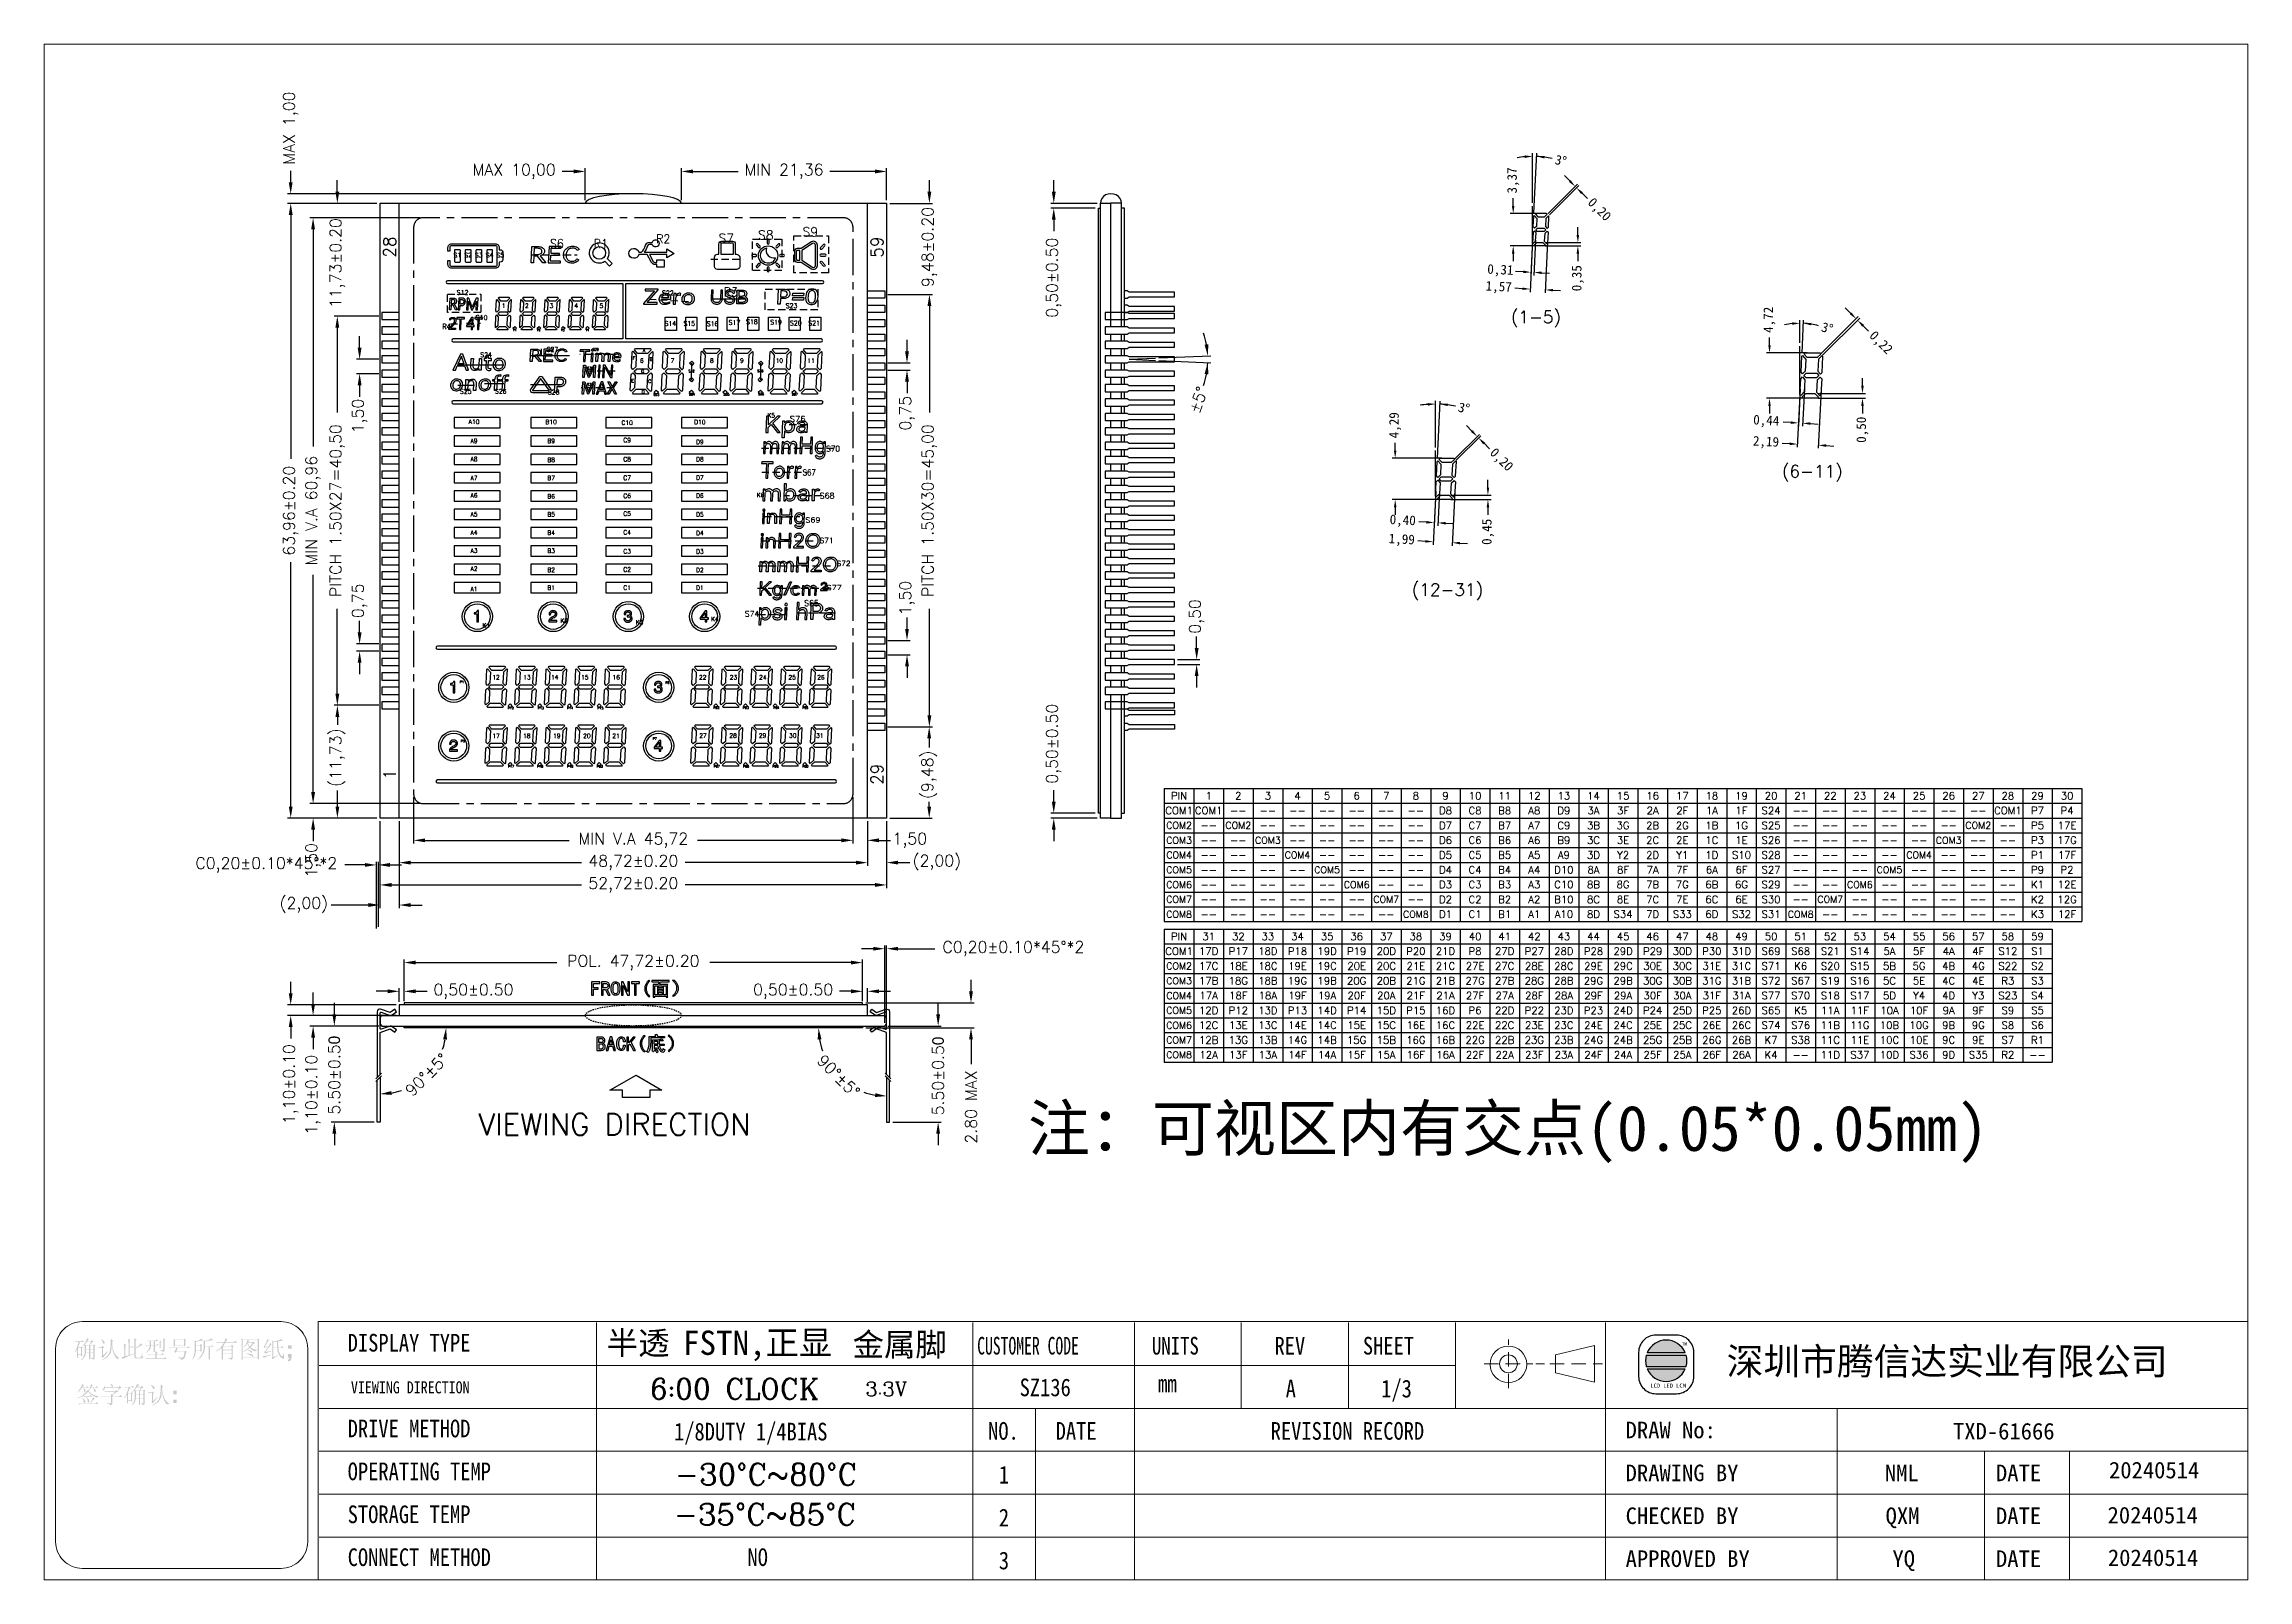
# Model space of a CAD drawing. Header units: millimetres. Extents: x 496 to 1208, y 1378 to 1539.
# Drawn here: x 495.6 to 724.9, y 1379.5 to 1539.4 of the extents above; entities that cross this region are included whole.
import ezdxf
from ezdxf.enums import TextEntityAlignment as Align

# ---------------------------------------------------------------- set-up
doc = ezdxf.new("R2010")
doc.units = ezdxf.units.MM
doc.header["$LTSCALE"] = 3
for name, pattern in [('CENTER', [2, 1.25, -0.25, 0.25, -0.25]), ('DASHED', [0.75, 0.5, -0.25]), ('HIDDEN', [0.375, 0.25, -0.125])]:
    doc.linetypes.add(name, pattern=pattern)
for name, color, linetype in [('1', 7, 'Continuous'), ('B3', 3, 'Continuous'), ('DIM', 4, 'Continuous'), ('DL', 11, 'Continuous'), ('dwg', 7, 'Continuous'), ('SPEC', 2, 'Continuous'), ('SY', 6, 'Continuous'), ('TITLE', 7, 'Continuous')]:
    doc.layers.add(name, color=color, linetype=linetype)
doc.styles.add('ROMANC', font='ROMANC.SHX')
doc.styles.add('romans', font='romans.shx')
doc.styles.add('SSS_Dim', font='romans.shx')
doc.styles.add('SSSoft_Log', font='Romans')
doc.styles.add('style1', font='simhei.ttf')
doc.styles.add('样式 2', font='', dxfattribs={"height": 1})
doc.styles.add('样式 3', font='romanc.shx')
doc.styles.get('样式 2').set_extended_font_data('SimSun')
doc.dimstyles.new('LCDDIM', dxfattribs={"dimtxt": 1.3, "dimasz": 1.04, "dimexe": 0.325, "dimexo": 0.325, "dimgap": 0.26, "dimtad": 0, "dimzin": 0, "dimtxsty": 'Standard', "dimcen": 2.5, "dimadec": 0, "dimazin": 0, "dimtfac": 1, "dimtofl": 0, "dimtmove": 0, "dimatfit": 0, "dimfxl": 1, "dimarcsym": 0})

msp = doc.modelspace()

# ---------------------------------------------------------------- texts
at = {"style": 'romans'}
for s, p in [('28', (531.522, 1518.23)), ('59', (582.242, 1518.23)), ('1', (531.522, 1463.375)), ('29', (582.242, 1463.375))]:
    msp.add_text(s, height=1.29, rotation=90, dxfattribs=at).set_placement(p, align=Align.MIDDLE)
at = {"color": 1, "style": 'SSSoft_Log'}
for p in [(613.673, 1461.133), (613.673, 1446.503)]:
    msp.add_text('PIN', height=0.77, dxfattribs=at).set_placement(p, align=Align.MIDDLE)
at = {"style": 'SSSoft_Log'}
for s, height, p in [('1', 0.77, (616.753, 1461.133)), ('2', 0.77, (619.833, 1461.133)), ('3', 0.77, (622.913, 1461.133)), ('4', 0.77, (625.993, 1461.133)), ('5', 0.77, (629.073, 1461.133)), ('6', 0.77, (632.153, 1461.133)), ('7', 0.77, (635.233, 1461.133)), ('8', 0.77, (638.313, 1461.133)), ('9', 0.77, (641.393, 1461.133)), ('10', 0.77, (644.473, 1461.133)), ('11', 0.77, (647.553, 1461.133)), ('12', 0.77, (650.633, 1461.133)), ('13', 0.77, (653.713, 1461.133)), ('14', 0.77, (656.793, 1461.133)), ('15', 0.77, (659.873, 1461.133)), ('16', 0.77, (662.953, 1461.133)), ('17', 0.77, (666.033, 1461.133)), ('18', 0.77, (669.113, 1461.133)), ('19', 0.77, (672.193, 1461.133)), ('20', 0.77, (675.273, 1461.133)), ('21', 0.77, (678.353, 1461.133)), ('22', 0.77, (681.433, 1461.133)), ('23', 0.77, (684.513, 1461.133)), ('24', 0.77, (687.593, 1461.133)), ('25', 0.77, (690.673, 1461.133)), ('26', 0.77, (693.753, 1461.133)), ('27', 0.77, (696.833, 1461.133)), ('28', 0.77, (699.913, 1461.133)), ('29', 0.77, (702.993, 1461.133)), ('30', 0.77, (706.073, 1461.133)), ('COM1', 0.77, (613.673, 1459.593)), ('COM1', 0.77, (616.753, 1459.593)), ('--', 0.77, (619.833, 1459.593)), ('--', 0.77, (622.913, 1459.593)), ('--', 0.77, (625.993, 1459.593)), ('--', 0.77, (629.073, 1459.593)), ('--', 0.77, (632.153, 1459.593)), ('--', 0.77, (635.233, 1459.593)), ('--', 0.77, (638.313, 1459.593)), ('D8', 0.77, (641.393, 1459.593)), ('C8', 0.77, (644.473, 1459.593)), ('B8', 0.77, (647.553, 1459.593)), ('A8', 0.77, (650.633, 1459.593)), ('D9', 0.77, (653.713, 1459.593)), ('3A', 0.77, (656.793, 1459.593)), ('3F', 0.77, (659.873, 1459.593)), ('2A', 0.77, (662.953, 1459.593)), ('2F', 0.77, (666.033, 1459.593)), ('1A', 0.77, (669.113, 1459.593)), ('1F', 0.77, (672.193, 1459.593)), ('S24', 0.77, (675.273, 1459.593)), ('--', 0.77, (678.353, 1459.593)), ('--', 0.77, (681.433, 1459.593)), ('--', 0.77, (684.513, 1459.593)), ('--', 0.77, (687.593, 1459.593)), ('--', 0.77, (690.673, 1459.593)), ('--', 0.77, (693.753, 1459.593)), ('--', 0.77, (696.833, 1459.593)), ('COM1', 0.77, (699.913, 1459.593)), ('P7', 0.77, (702.993, 1459.593)), ('P4', 0.77, (706.073, 1459.593)), ('COM2', 0.7187, (613.673, 1458.053)), ('COM3', 0.7187, (613.673, 1456.513)), ('--', 0.77, (616.753, 1458.053)), ('--', 0.77, (616.753, 1456.513)), ('COM2', 0.7187, (619.833, 1458.053)), ('--', 0.77, (619.833, 1456.513)), ('COM3', 0.7187, (622.913, 1456.513)), ('--', 0.77, (622.913, 1458.053)), ('--', 0.77, (625.993, 1458.053)), ('--', 0.77, (625.993, 1456.513)), ('--', 0.77, (629.073, 1458.053)), ('--', 0.77, (629.073, 1456.513)), ('--', 0.77, (632.153, 1458.053)), ('--', 0.77, (632.153, 1456.513)), ('--', 0.77, (635.233, 1458.053)), ('--', 0.77, (635.233, 1456.513)), ('--', 0.77, (638.313, 1458.053)), ('--', 0.77, (638.313, 1456.513)), ('D7', 0.77, (641.393, 1458.053)), ('D6', 0.77, (641.393, 1456.513)), ('C7', 0.77, (644.473, 1458.053)), ('C6', 0.77, (644.473, 1456.513)), ('B7', 0.77, (647.553, 1458.053)), ('B6', 0.77, (647.553, 1456.513)), ('A7', 0.77, (650.633, 1458.053)), ('A6', 0.77, (650.633, 1456.513)), ('C9', 0.77, (653.713, 1458.053)), ('B9', 0.77, (653.713, 1456.513)), ('3B', 0.77, (656.793, 1458.053)), ('3C', 0.77, (656.793, 1456.513)), ('3G', 0.77, (659.873, 1458.053)), ('3E', 0.77, (659.873, 1456.513)), ('2B', 0.77, (662.953, 1458.053)), ('2C', 0.77, (662.953, 1456.513)), ('2G', 0.77, (666.033, 1458.053)), ('2E', 0.77, (666.033, 1456.513)), ('1B', 0.77, (669.113, 1458.053)), ('1C', 0.77, (669.113, 1456.513)), ('1G', 0.77, (672.193, 1458.053)), ('1E', 0.77, (672.193, 1456.513)), ('S25', 0.77, (675.273, 1458.053)), ('S26', 0.77, (675.273, 1456.513)), ('--', 0.77, (678.353, 1458.053)), ('--', 0.77, (678.353, 1456.513)), ('--', 0.77, (681.433, 1458.053)), ('--', 0.77, (681.433, 1456.513)), ('--', 0.77, (684.513, 1458.053)), ('--', 0.77, (684.513, 1456.513)), ('--', 0.77, (687.593, 1458.053)), ('--', 0.77, (687.593, 1456.513)), ('--', 0.77, (690.673, 1458.053)), ('--', 0.77, (690.673, 1456.513)), ('COM3', 0.7187, (693.753, 1456.513)), ('--', 0.77, (693.753, 1458.053)), ('COM2', 0.7187, (696.833, 1458.053)), ('--', 0.77, (696.833, 1456.513)), ('--', 0.77, (699.913, 1458.053)), ('--', 0.77, (699.913, 1456.513)), ('P5', 0.77, (702.993, 1458.053)), ('P3', 0.77, (702.993, 1456.513)), ('17G', 0.77, (706.073, 1456.513)), ('17E', 0.77, (706.073, 1458.053)), ('COM4', 0.7099, (613.673, 1454.973)), ('--', 0.77, (616.753, 1454.973)), ('--', 0.77, (619.833, 1454.973)), ('--', 0.77, (622.913, 1454.973)), ('COM4', 0.7099, (625.993, 1454.973)), ('--', 0.77, (629.073, 1454.973)), ('--', 0.77, (632.153, 1454.973)), ('--', 0.77, (635.233, 1454.973)), ('--', 0.77, (638.313, 1454.973)), ('D5', 0.77, (641.393, 1454.973)), ('C5', 0.77, (644.473, 1454.973)), ('B5', 0.77, (647.553, 1454.973)), ('A5', 0.77, (650.633, 1454.973)), ('A9', 0.77, (653.713, 1454.973)), ('3D', 0.77, (656.793, 1454.973)), ('Y2', 0.77, (659.873, 1454.973)), ('2D', 0.77, (662.953, 1454.973)), ('Y1', 0.77, (666.033, 1454.973)), ('1D', 0.77, (669.113, 1454.973)), ('S10', 0.77, (672.193, 1454.973)), ('S28', 0.77, (675.273, 1454.973)), ('--', 0.77, (678.353, 1454.973)), ('--', 0.77, (681.433, 1454.973)), ('--', 0.77, (684.513, 1454.973)), ('--', 0.77, (687.593, 1454.973)), ('COM4', 0.7099, (690.673, 1454.973)), ('--', 0.77, (693.753, 1454.973)), ('--', 0.77, (696.833, 1454.973)), ('--', 0.77, (699.913, 1454.973)), ('P1', 0.77, (702.993, 1454.973)), ('17F', 0.77, (706.073, 1454.973)), ('COM5', 0.7187, (613.673, 1453.433)), ('COM6', 0.7187, (613.673, 1451.893)), ('--', 0.77, (616.753, 1453.433)), ('--', 0.77, (616.753, 1451.893)), ('--', 0.77, (619.833, 1453.433)), ('--', 0.77, (619.833, 1451.893)), ('--', 0.77, (622.913, 1453.433)), ('--', 0.77, (622.913, 1451.893)), ('--', 0.77, (625.993, 1453.433)), ('--', 0.77, (625.993, 1451.893)), ('COM5', 0.7187, (629.073, 1453.433)), ('--', 0.77, (629.073, 1451.893)), ('COM6', 0.7187, (632.153, 1451.893)), ('--', 0.77, (632.153, 1453.433)), ('--', 0.77, (635.233, 1453.433)), ('--', 0.77, (635.233, 1451.893)), ('--', 0.77, (638.313, 1453.433)), ('--', 0.77, (638.313, 1451.893)), ('D4', 0.77, (641.393, 1453.433)), ('D3', 0.77, (641.393, 1451.893)), ('C4', 0.77, (644.473, 1453.433)), ('C3', 0.77, (644.473, 1451.893)), ('B4', 0.77, (647.553, 1453.433)), ('B3', 0.77, (647.553, 1451.893)), ('A4', 0.77, (650.633, 1453.433)), ('A3', 0.77, (650.633, 1451.893)), ('C10', 0.77, (653.713, 1451.893)), ('D10', 0.77, (653.713, 1453.433)), ('8B', 0.77, (656.793, 1451.893)), ('8A', 0.77, (656.793, 1453.433)), ('8G', 0.77, (659.873, 1451.893)), ('8F', 0.77, (659.873, 1453.433)), ('7B', 0.77, (662.953, 1451.893)), ('7A', 0.77, (662.953, 1453.433)), ('7G', 0.77, (666.033, 1451.893)), ('7F', 0.77, (666.033, 1453.433)), ('6B', 0.77, (669.113, 1451.893)), ('6A', 0.77, (669.113, 1453.433)), ('6G', 0.77, (672.193, 1451.893)), ('6F', 0.77, (672.193, 1453.433)), ('S27', 0.77, (675.273, 1453.433)), ('S29', 0.77, (675.273, 1451.893)), ('--', 0.77, (678.353, 1453.433)), ('--', 0.77, (678.353, 1451.893)), ('--', 0.77, (681.433, 1453.433)), ('--', 0.77, (681.433, 1451.893)), ('COM6', 0.7187, (684.513, 1451.893)), ('--', 0.77, (684.513, 1453.433)), ('COM5', 0.7187, (687.593, 1453.433)), ('--', 0.77, (687.593, 1451.893)), ('--', 0.77, (690.673, 1453.433)), ('--', 0.77, (690.673, 1451.893)), ('--', 0.77, (693.753, 1453.433)), ('--', 0.77, (693.753, 1451.893)), ('--', 0.77, (696.833, 1453.433)), ('--', 0.77, (696.833, 1451.893)), ('--', 0.77, (699.913, 1453.433)), ('--', 0.77, (699.913, 1451.893)), ('P9', 0.77, (702.993, 1453.433)), ('K1', 0.77, (702.993, 1451.893)), ('12E', 0.77, (706.073, 1451.893)), ('P2', 0.77, (706.073, 1453.433)), ('COM7', 0.7187, (613.673, 1450.353)), ('--', 0.77, (616.753, 1450.353)), ('--', 0.77, (619.833, 1450.353)), ('--', 0.77, (622.913, 1450.353)), ('--', 0.77, (625.993, 1450.353)), ('--', 0.77, (629.073, 1450.353)), ('--', 0.77, (632.153, 1450.353)), ('COM7', 0.7187, (635.233, 1450.353)), ('--', 0.77, (638.313, 1450.353)), ('D2', 0.77, (641.393, 1450.353)), ('C2', 0.77, (644.473, 1450.353)), ('B2', 0.77, (647.553, 1450.353)), ('A2', 0.77, (650.633, 1450.353)), ('B10', 0.77, (653.713, 1450.353)), ('8C', 0.77, (656.793, 1450.353)), ('8E', 0.77, (659.873, 1450.353)), ('7C', 0.77, (662.953, 1450.353)), ('7E', 0.77, (666.033, 1450.353)), ('6C', 0.77, (669.113, 1450.353)), ('6E', 0.77, (672.193, 1450.353)), ('S30', 0.77, (675.273, 1450.353)), ('--', 0.77, (678.353, 1450.353)), ('COM7', 0.7187, (681.433, 1450.353)), ('--', 0.77, (684.513, 1450.353)), ('--', 0.77, (687.593, 1450.353)), ('--', 0.77, (690.673, 1450.353)), ('--', 0.77, (693.753, 1450.353)), ('--', 0.77, (696.833, 1450.353)), ('--', 0.77, (699.913, 1450.353)), ('K2', 0.77, (702.993, 1450.353)), ('12G', 0.77, (706.073, 1450.353)), ('COM8', 0.7187, (613.673, 1448.813)), ('--', 0.77, (616.753, 1448.813)), ('--', 0.77, (619.833, 1448.813)), ('--', 0.77, (622.913, 1448.813)), ('--', 0.77, (625.993, 1448.813)), ('--', 0.77, (629.073, 1448.813)), ('--', 0.77, (632.153, 1448.813)), ('--', 0.77, (635.233, 1448.813)), ('COM8', 0.7187, (638.313, 1448.813)), ('D1', 0.77, (641.393, 1448.813)), ('C1', 0.77, (644.473, 1448.813)), ('B1', 0.77, (647.553, 1448.813)), ('A1', 0.77, (650.633, 1448.813)), ('A10', 0.77, (653.713, 1448.813)), ('8D', 0.77, (656.793, 1448.813)), ('S34', 0.77, (659.873, 1448.813)), ('7D', 0.77, (662.953, 1448.813)), ('S33', 0.77, (666.033, 1448.813)), ('6D', 0.77, (669.113, 1448.813)), ('S32', 0.77, (672.193, 1448.813)), ('S31', 0.77, (675.273, 1448.813)), ('COM8', 0.7187, (678.353, 1448.813)), ('--', 0.77, (681.433, 1448.813)), ('--', 0.77, (684.513, 1448.813)), ('--', 0.77, (687.593, 1448.813)), ('--', 0.77, (690.673, 1448.813)), ('--', 0.77, (693.753, 1448.813)), ('--', 0.77, (696.833, 1448.813)), ('--', 0.77, (699.913, 1448.813)), ('K3', 0.77, (702.993, 1448.813)), ('12F', 0.77, (706.073, 1448.813)), ('COM1', 0.77, (613.673, 1444.963)), ('17D', 0.77, (616.753, 1444.963)), ('31', 0.77, (616.753, 1446.503)), ('P17', 0.77, (619.833, 1444.963)), ('32', 0.77, (619.833, 1446.503)), ('18D', 0.77, (622.913, 1444.963)), ('33', 0.77, (622.913, 1446.503)), ('P18', 0.77, (625.993, 1444.963)), ('34', 0.77, (625.993, 1446.503)), ('19D', 0.77, (629.073, 1444.963)), ('35', 0.77, (629.073, 1446.503)), ('P19', 0.77, (632.153, 1444.963)), ('36', 0.77, (632.153, 1446.503)), ('20D', 0.77, (635.233, 1444.963)), ('37', 0.77, (635.233, 1446.503)), ('P20', 0.77, (638.313, 1444.963)), ('38', 0.77, (638.313, 1446.503)), ('21D', 0.77, (641.393, 1444.963)), ('39', 0.77, (641.393, 1446.503)), ('40', 0.77, (644.473, 1446.503)), ('P8', 0.77, (644.473, 1444.963)), ('27D', 0.77, (647.553, 1444.963)), ('41', 0.77, (647.553, 1446.503)), ('P27', 0.77, (650.633, 1444.963)), ('42', 0.77, (650.633, 1446.503)), ('28D', 0.77, (653.713, 1444.963)), ('43', 0.77, (653.713, 1446.503)), ('P28', 0.77, (656.793, 1444.963)), ('44', 0.77, (656.793, 1446.503)), ('29D', 0.77, (659.873, 1444.963)), ('45', 0.77, (659.873, 1446.503)), ('P29', 0.77, (662.953, 1444.963)), ('46', 0.77, (662.953, 1446.503)), ('30D', 0.77, (666.033, 1444.963)), ('47', 0.77, (666.033, 1446.503)), ('P30', 0.77, (669.113, 1444.963)), ('48', 0.77, (669.113, 1446.503)), ('31D', 0.77, (672.193, 1444.963)), ('49', 0.77, (672.193, 1446.503)), ('S69', 0.77, (675.273, 1444.963)), ('50', 0.77, (675.273, 1446.503)), ('S68', 0.77, (678.353, 1444.963)), ('51', 0.77, (678.353, 1446.503)), ('S21', 0.77, (681.433, 1444.963)), ('52', 0.77, (681.433, 1446.503)), ('S14', 0.77, (684.513, 1444.963)), ('53', 0.77, (684.513, 1446.503)), ('54', 0.77, (687.593, 1446.503)), ('5A', 0.77, (687.593, 1444.963)), ('55', 0.77, (690.673, 1446.503)), ('5F', 0.77, (690.673, 1444.963)), ('56', 0.77, (693.753, 1446.503)), ('4A', 0.77, (693.753, 1444.963)), ('57', 0.77, (696.833, 1446.503)), ('4F', 0.77, (696.833, 1444.963)), ('S12', 0.77, (699.913, 1444.963)), ('58', 0.77, (699.913, 1446.503)), ('59', 0.77, (702.993, 1446.503)), ('S1', 0.77, (702.993, 1444.963)), ('COM2', 0.7187, (613.673, 1443.423)), ('17C', 0.77, (616.753, 1443.423)), ('18E', 0.77, (619.833, 1443.423)), ('18C', 0.77, (622.913, 1443.423)), ('19E', 0.77, (625.993, 1443.423)), ('19C', 0.77, (629.073, 1443.423)), ('20E', 0.77, (632.153, 1443.423)), ('20C', 0.77, (635.233, 1443.423)), ('21E', 0.77, (638.313, 1443.423)), ('21C', 0.77, (641.393, 1443.423)), ('27E', 0.77, (644.473, 1443.423)), ('27C', 0.77, (647.553, 1443.423)), ('28E', 0.77, (650.633, 1443.423)), ('28C', 0.77, (653.713, 1443.423)), ('29E', 0.77, (656.793, 1443.423)), ('29C', 0.77, (659.873, 1443.423)), ('30E', 0.77, (662.953, 1443.423)), ('30C', 0.77, (666.033, 1443.423)), ('31E', 0.77, (669.113, 1443.423)), ('31C', 0.77, (672.193, 1443.423)), ('S71', 0.77, (675.273, 1443.423)), ('K6', 0.77, (678.353, 1443.423)), ('S20', 0.77, (681.433, 1443.423)), ('S15', 0.77, (684.513, 1443.423)), ('5B', 0.77, (687.593, 1443.423)), ('5G', 0.77, (690.673, 1443.423)), ('4B', 0.77, (693.753, 1443.423)), ('4G', 0.77, (696.833, 1443.423)), ('S22', 0.77, (699.913, 1443.423)), ('S2', 0.77, (702.993, 1443.423)), ('COM3', 0.7187, (613.673, 1441.883)), ('COM4', 0.7099, (613.673, 1440.343)), ('17B', 0.77, (616.753, 1441.883)), ('17A', 0.77, (616.753, 1440.343)), ('18G', 0.77, (619.833, 1441.883)), ('18F', 0.77, (619.833, 1440.343)), ('18B', 0.77, (622.913, 1441.883)), ('18A', 0.77, (622.913, 1440.343)), ('19G', 0.77, (625.993, 1441.883)), ('19F', 0.77, (625.993, 1440.343)), ('19B', 0.77, (629.073, 1441.883)), ('19A', 0.77, (629.073, 1440.343)), ('20G', 0.77, (632.153, 1441.883)), ('20F', 0.77, (632.153, 1440.343)), ('20B', 0.77, (635.233, 1441.883)), ('20A', 0.77, (635.233, 1440.343)), ('21G', 0.77, (638.313, 1441.883)), ('21F', 0.77, (638.313, 1440.343)), ('21B', 0.77, (641.393, 1441.883)), ('21A', 0.77, (641.393, 1440.343)), ('27G', 0.77, (644.473, 1441.883)), ('27F', 0.77, (644.473, 1440.343)), ('27B', 0.77, (647.553, 1441.883)), ('27A', 0.77, (647.553, 1440.343)), ('28G', 0.77, (650.633, 1441.883)), ('28F', 0.77, (650.633, 1440.343)), ('28B', 0.77, (653.713, 1441.883)), ('28A', 0.77, (653.713, 1440.343)), ('29G', 0.77, (656.793, 1441.883)), ('29F', 0.77, (656.793, 1440.343)), ('29B', 0.77, (659.873, 1441.883)), ('29A', 0.77, (659.873, 1440.343)), ('30G', 0.77, (662.953, 1441.883)), ('30F', 0.77, (662.953, 1440.343)), ('30B', 0.77, (666.033, 1441.883)), ('30A', 0.77, (666.033, 1440.343)), ('31G', 0.77, (669.113, 1441.883)), ('31F', 0.77, (669.113, 1440.343)), ('31B', 0.77, (672.193, 1441.883)), ('31A', 0.77, (672.193, 1440.343)), ('S72', 0.77, (675.273, 1441.883)), ('S77', 0.77, (675.273, 1440.343)), ('S67', 0.77, (678.353, 1441.883)), ('S70', 0.77, (678.353, 1440.343)), ('S19', 0.77, (681.433, 1441.883)), ('S18', 0.77, (681.433, 1440.343)), ('S16', 0.77, (684.513, 1441.883)), ('S17', 0.77, (684.513, 1440.343)), ('5C', 0.77, (687.593, 1441.883)), ('5D', 0.77, (687.593, 1440.343)), ('Y4', 0.77, (690.673, 1440.343)), ('5E', 0.77, (690.673, 1441.883)), ('4C', 0.77, (693.753, 1441.883)), ('4D', 0.77, (693.753, 1440.343)), ('Y3', 0.77, (696.833, 1440.343)), ('4E', 0.77, (696.833, 1441.883)), ('S23', 0.77, (699.913, 1440.343)), ('R3', 0.77, (699.913, 1441.883)), ('S3', 0.77, (702.993, 1441.883)), ('S4', 0.77, (702.993, 1440.343)), ('COM5', 0.7187, (613.673, 1438.803)), ('12D', 0.77, (616.753, 1438.803)), ('P12', 0.77, (619.833, 1438.803)), ('13D', 0.77, (622.913, 1438.803)), ('P13', 0.77, (625.993, 1438.803)), ('14D', 0.77, (629.073, 1438.803)), ('P14', 0.77, (632.153, 1438.803)), ('15D', 0.77, (635.233, 1438.803)), ('P15', 0.77, (638.313, 1438.803)), ('16D', 0.77, (641.393, 1438.803)), ('P6', 0.77, (644.473, 1438.803)), ('22D', 0.77, (647.553, 1438.803)), ('P22', 0.77, (650.633, 1438.803)), ('23D', 0.77, (653.713, 1438.803)), ('P23', 0.77, (656.793, 1438.803)), ('24D', 0.77, (659.873, 1438.803)), ('P24', 0.77, (662.953, 1438.803)), ('25D', 0.77, (666.033, 1438.803)), ('P25', 0.77, (669.113, 1438.803)), ('26D', 0.77, (672.193, 1438.803)), ('S65', 0.77, (675.273, 1438.803)), ('K5', 0.77, (678.353, 1438.803)), ('11A', 0.77, (681.433, 1438.803)), ('11F', 0.77, (684.513, 1438.803)), ('10A', 0.77, (687.593, 1438.803)), ('10F', 0.77, (690.673, 1438.803)), ('9A', 0.77, (693.753, 1438.803)), ('9F', 0.77, (696.833, 1438.803)), ('S9', 0.77, (699.913, 1438.803)), ('S5', 0.77, (702.993, 1438.803)), ('COM6', 0.7187, (613.673, 1437.263)), ('COM7', 0.7187, (613.673, 1435.723)), ('12C', 0.77, (616.753, 1437.263)), ('12B', 0.77, (616.753, 1435.723)), ('13G', 0.77, (619.833, 1435.723)), ('13E', 0.77, (619.833, 1437.263)), ('13C', 0.77, (622.913, 1437.263)), ('13B', 0.77, (622.913, 1435.723)), ('14G', 0.77, (625.993, 1435.723)), ('14E', 0.77, (625.993, 1437.263)), ('14C', 0.77, (629.073, 1437.263)), ('14B', 0.77, (629.073, 1435.723)), ('15G', 0.77, (632.153, 1435.723)), ('15E', 0.77, (632.153, 1437.263)), ('15C', 0.77, (635.233, 1437.263)), ('15B', 0.77, (635.233, 1435.723)), ('16G', 0.77, (638.313, 1435.723)), ('16E', 0.77, (638.313, 1437.263)), ('16C', 0.77, (641.393, 1437.263)), ('16B', 0.77, (641.393, 1435.723)), ('22G', 0.77, (644.473, 1435.723)), ('22E', 0.77, (644.473, 1437.263)), ('22C', 0.77, (647.553, 1437.263)), ('22B', 0.77, (647.553, 1435.723)), ('23G', 0.77, (650.633, 1435.723)), ('23E', 0.77, (650.633, 1437.263)), ('23C', 0.77, (653.713, 1437.263)), ('23B', 0.77, (653.713, 1435.723)), ('24G', 0.77, (656.793, 1435.723)), ('24E', 0.77, (656.793, 1437.263)), ('24C', 0.77, (659.873, 1437.263)), ('24B', 0.77, (659.873, 1435.723)), ('25G', 0.77, (662.953, 1435.723)), ('25E', 0.77, (662.953, 1437.263)), ('25C', 0.77, (666.033, 1437.263)), ('25B', 0.77, (666.033, 1435.723)), ('26G', 0.77, (669.113, 1435.723)), ('26E', 0.77, (669.113, 1437.263)), ('26C', 0.77, (672.193, 1437.263)), ('26B', 0.77, (672.193, 1435.723)), ('S74', 0.77, (675.273, 1437.263)), ('K7', 0.77, (675.273, 1435.723)), ('S76', 0.77, (678.353, 1437.263)), ('S38', 0.77, (678.353, 1435.723)), ('11B', 0.77, (681.433, 1437.263)), ('11C', 0.77, (681.433, 1435.723)), ('11G', 0.77, (684.513, 1437.263)), ('11E', 0.77, (684.513, 1435.723)), ('10B', 0.77, (687.593, 1437.263)), ('10C', 0.77, (687.593, 1435.723)), ('10G', 0.77, (690.673, 1437.263)), ('10E', 0.77, (690.673, 1435.723)), ('9B', 0.77, (693.753, 1437.263)), ('9C', 0.77, (693.753, 1435.723)), ('9G', 0.77, (696.833, 1437.263)), ('9E', 0.77, (696.833, 1435.723)), ('S8', 0.77, (699.913, 1437.263)), ('S7', 0.77, (699.913, 1435.723)), ('S6', 0.77, (702.993, 1437.263)), ('R1', 0.77, (702.993, 1435.723)), ('COM8', 0.7187, (613.673, 1434.183)), ('12A', 0.77, (616.753, 1434.183)), ('13F', 0.77, (619.833, 1434.183)), ('13A', 0.77, (622.913, 1434.183)), ('14F', 0.77, (625.993, 1434.183)), ('14A', 0.77, (629.073, 1434.183)), ('15F', 0.77, (632.153, 1434.183)), ('15A', 0.77, (635.233, 1434.183)), ('16F', 0.77, (638.313, 1434.183)), ('16A', 0.77, (641.393, 1434.183)), ('22F', 0.77, (644.473, 1434.183)), ('22A', 0.77, (647.553, 1434.183)), ('23F', 0.77, (650.633, 1434.183)), ('23A', 0.77, (653.713, 1434.183)), ('24F', 0.77, (656.793, 1434.183)), ('24A', 0.77, (659.873, 1434.183)), ('25F', 0.77, (662.953, 1434.183)), ('25A', 0.77, (666.033, 1434.183)), ('26F', 0.77, (669.113, 1434.183)), ('26A', 0.77, (672.193, 1434.183)), ('K4', 0.77, (675.273, 1434.183)), ('--', 0.77, (678.353, 1434.183)), ('11D', 0.77, (681.433, 1434.183)), ('S37', 0.77, (684.513, 1434.183)), ('10D', 0.77, (687.593, 1434.183)), ('S36', 0.77, (690.673, 1434.183)), ('9D', 0.77, (693.753, 1434.183)), ('S35', 0.77, (696.833, 1434.183)), ('R2', 0.77, (699.913, 1434.183)), ('--', 0.77, (702.993, 1434.183))]:
    msp.add_text(s, height=height, dxfattribs=at).set_placement(p, align=Align.MIDDLE)
at = {"style": '样式 2'}
msp.add_text('注：可视区内有交点(0.05*0.05mm)', height=4.73092, dxfattribs=at).set_placement((597.939, 1424.186))
at = {"color": 0, "lineweight": 20, "width": 0.85}
for s, height, p in [('1/3', 1.841, (634.703, 1398.532)), (' 1/8DUTY 1/4BIAS ', 1.84098, (560.052, 1394.055)), ('NO', 1.841, (568.762, 1380.988))]:
    msp.add_text(s, height=height, dxfattribs=at).set_placement(p)
at = {"color": 7, "lineweight": 20}
msp.add_text('TXD-61666', height=1.7259, dxfattribs=at).set_placement((694.204, 1394.159))
at = {"layer": '1', "color": 7, "lineweight": 20}
for s, height, width, p in [('DISPLAY TYPE', 1.84098, 0.85, (527.16, 1403.305)), ('CUSTOMER CODE', 1.84098, 0.65, (592.661, 1402.995)), ('UNITS', 1.841, 0.78, (610.842, 1402.995)), ('REV', 1.841, 0.85, (623.601, 1402.995)), ('SHEET', 1.841, 0.85, (632.798, 1402.995)), ('VIEWING DIRECTION', 1.25579, 0.85, (527.498, 1398.955)), ('mm', 1.841, 0.78, (611.475, 1399.068)), ('A', 1.841, 0.85, (624.764, 1398.532)), ('DRIVE METHOD', 1.84098, 0.85, (527.16, 1394.379)), ('NO.', 1.841, 0.85, (593.801, 1394.129)), ('DATE', 1.841, 0.85, (600.831, 1394.129)), ('REVISION RECORD', 1.84098, 0.85, (623.204, 1394.129)), ('OPERATING TEMP', 1.84098, 0.85, (527.16, 1389.915)), ('1', 1.841, 0.85, (594.919, 1389.575)), ('STORAGE TEMP', 1.84098, 0.85, (527.16, 1385.452)), ('2', 1.841, 0.85, (594.919, 1385.112)), ('CONNECT METHOD', 1.84098, 0.85, (527.16, 1380.988)), ('3', 1.841, 0.85, (594.919, 1380.648))]:
    msp.add_text(s, height=height, dxfattribs=dict(at, width=width)).set_placement(p)
at = {"layer": '1', "color": 0, "lineweight": 20, "width": 0.85}
msp.add_text(' SZ136', height=1.841, dxfattribs=at).set_placement((596.016, 1398.658))
at = {"layer": '1', "color": 7, "lineweight": 20, "width": 23.03394, "attachment_point": 1}
for s, insert, char_height in [('DRAW No:', (660.136, 1396.01), 1.7259), ('DRAWING BY', (660.136, 1391.546), 1.7259), ('NML', (687.113, 1391.546), 1.7259), ('DATE', (698.675, 1391.546), 1.7259), ('20240514', (710.435, 1391.838), 1.7259), ('CHECKED BY', (660.136, 1387.083), 1.7259), ('QXM', (687.189, 1387.083), 1.7259), ('DATE', (698.675, 1387.083), 1.7259), ('20240514', (710.287, 1387.152), 1.7259), ('APPROVED BY', (660.136, 1382.619), 1.72586), ('YQ', (687.901, 1382.619), 1.7259), ('DATE', (698.675, 1382.619), 1.7259), ('20240514', (710.321, 1382.722), 1.7259)]:
    msp.add_mtext(s, dxfattribs=dict(at, insert=insert, char_height=char_height))
at = {"layer": 'B3', "color": 0, "insert": (670.648, 1403.694), "char_height": 2.80362, "width": 51.74437, "attachment_point": 1, "style": 'SSS_Dim'}
msp.add_mtext('{\\fSimSun|b0|i0|c134|p2;深圳市腾信达实业有限公司}', dxfattribs=at)
at = {"layer": 'DL', "linetype": 'HIDDEN', "style": 'romans'}
for s, height, width, p in [('S6', 0.9199, 0.911432, (548.93, 1518.588)), ('R1', 0.9199, 0.911432, (553.493, 1518.588)), ('R2', 0.9199, 0.911432, (559.992, 1519.089)), ('S7', 0.9675, 0.969246, (566.55, 1519.141)), ('S8', 0.9675, 0.969246, (570.669, 1519.486)), ('S9', 0.9675, 0.969246, (575.309, 1519.803)), ('S22', 0.4838, 0.97592, (560.48, 1513.456)), ('R3', 0.9199, 0.911432, (567.032, 1513.561)), ('S23', 0.4838, 0.97592, (573.347, 1512.132)), ('R4', 0.5519, 0.911432, (537.446, 1509.963)), ('S14', 0.4838, 0.97592, (560.743, 1510.274)), ('S15', 0.4838, 0.97592, (562.702, 1510.282)), ('S16', 0.4838, 0.97592, (565.124, 1510.259)), ('S17', 0.4838, 0.97592, (567.406, 1510.396)), ('S18', 0.4838, 0.97592, (569.219, 1510.464)), ('S19', 0.4838, 0.97592, (571.736, 1510.411)), ('S20', 0.4838, 0.97592, (573.79, 1510.327)), ('S21', 0.4838, 0.97592, (575.696, 1510.326)), ('S24', 0.4838, 0.97592, (541.564, 1507.017)), ('S27', 0.4838, 0.97592, (548.458, 1507.579)), ('S29', 0.2678, 0.857188, (552.981, 1507.579)), ('F', 0.341, 1.0178, (556.952, 1506.684)), ('A', 0.341, 1.0178, (557.995, 1507.476)), ('B', 0.341, 1.0178, (558.733, 1506.57)), ('S30', 0.2678, 0.857188, (552.398, 1505.626)), ('E', 0.341, 1.0178, (556.821, 1504.32)), ('G', 0.341, 1.0178, (557.85, 1505.296)), ('C', 0.341, 1.0178, (558.588, 1504.266)), ('S32', 0.2678, 0.857188, (562.939, 1505.321)), ('S25', 0.4838, 0.97592, (539.441, 1503.212)), ('S26', 0.4838, 0.97592, (543.084, 1503.22)), ('S28', 0.4838, 0.97592, (548.59, 1503.144)), ('S31', 0.2678, 0.857188, (552.385, 1503.923)), ('D', 0.341, 1.0178, (557.911, 1503.169)), ('S76', 0.6114, 1.050525, (573.984, 1500.347)), ('S70', 0.6115, 0.915295, (577.666, 1497.254)), ('S67', 0.6113, 0.871649, (575.185, 1494.783)), ('S69', 0.5213, 1.180932, (575.566, 1489.83)), ('S71', 0.5252, 1.085636, (576.996, 1487.698)), ('S72', 0.5388, 1.044466, (578.765, 1485.317)), ('S77', 0.4825, 1.300592, (577.791, 1482.8)), ('S74', 0.5852, 1.005999, (569.234, 1480.07))]:
    msp.add_text(s, height=height, dxfattribs=dict(at, width=width)).set_placement(p, align=Align.MIDDLE)
for s, height, p in [('S1', 0.4703, (538.575, 1517.399)), ('S2', 0.4703, (539.692, 1517.399)), ('S3', 0.4703, (540.81, 1517.399)), ('S4', 0.4703, (541.927, 1517.399)), ('S5', 0.4703, (543.045, 1517.399)), ('S12', 0.4838, (539.109, 1513.5)), ('1', 0.452, (543.386, 1512.125)), ('2', 0.452, (545.799, 1512.125)), ('3', 0.452, (548.361, 1512.125)), ('4', 0.452, (550.948, 1512.125)), ('5', 0.452, (553.565, 1512.125)), ('(1-5)', 1.29, (650.807, 1510.87)), ('S10', 0.4838, (541.096, 1510.889)), ('Y1', 0.2258, (544.543, 1509.591)), ('Y2', 0.2258, (547.024, 1509.596)), ('Y3', 0.2258, (549.547, 1509.582)), ('Y4', 0.2258, (552.091, 1509.608)), ('6', 0.452, (557.771, 1506.422)), ('7', 0.452, (560.964, 1506.422)), ('8', 0.452, (565.056, 1506.422)), ('9', 0.452, (568.185, 1506.422)), ('S38', 0.2419, (570.097, 1505.351)), ('10', 0.4515, (572.077, 1506.422)), ('11', 0.4515, (575.37, 1506.422)), ('S33', 0.2419, (559.283, 1502.856)), ('S34', 0.2419, (562.985, 1502.924)), ('S35', 0.2419, (566.572, 1502.891)), ('S36', 0.2419, (570.174, 1502.928)), ('S37', 0.2419, (573.679, 1502.918)), ('A10', 0.4515, (540.305, 1500.059)), ('B10', 0.4515, (548.329, 1500.031)), ('C10', 0.4515, (556.237, 1499.958)), ('D10', 0.4515, (563.804, 1500.02)), ('K5', 0.4515, (571.231, 1500.711)), ('A9', 0.4515, (540.305, 1498.064)), ('B9', 0.4515, (548.329, 1498.058)), ('C9', 0.4515, (556.237, 1498.143)), ('D9', 0.4515, (563.804, 1497.958)), ('A8', 0.4515, (540.305, 1496.17)), ('B8', 0.4515, (548.329, 1496.09)), ('C8', 0.4515, (556.237, 1496.161)), ('D8', 0.4515, (563.804, 1496.148)), ('(6-11)', 1.29, (679.561, 1494.809)), ('A7', 0.4515, (540.305, 1494.191)), ('B7', 0.4515, (548.329, 1494.203)), ('C7', 0.4515, (556.237, 1494.219)), ('D7', 0.4515, (563.804, 1494.246)), ('A6', 0.4515, (540.305, 1492.399)), ('A5', 0.4515, (540.305, 1490.431)), ('B6', 0.4515, (548.329, 1492.294)), ('B5', 0.4515, (548.329, 1490.415)), ('C6', 0.4515, (556.237, 1492.344)), ('C5', 0.4515, (556.237, 1490.501)), ('D6', 0.4515, (563.804, 1492.368)), ('D5', 0.4515, (563.804, 1490.405)), ('K6', 0.4515, (570.123, 1492.431)), ('S68', 0.6013, (577.046, 1492.362)), ('A4', 0.4515, (540.305, 1488.521)), ('B4', 0.4515, (548.329, 1488.514)), ('C4', 0.4515, (556.237, 1488.547)), ('D4', 0.4515, (563.804, 1488.467)), ('A3', 0.4515, (540.305, 1486.644)), ('B3', 0.4515, (548.329, 1486.627)), ('C3', 0.4515, (556.237, 1486.576)), ('D3', 0.4515, (563.804, 1486.554)), ('A2', 0.4515, (540.305, 1484.759)), ('B2', 0.4515, (548.329, 1484.644)), ('C2', 0.4515, (556.237, 1484.681)), ('D2', 0.4515, (563.804, 1484.631)), ('A1', 0.4515, (540.305, 1482.647)), ('B1', 0.4515, (548.329, 1482.782)), ('C1', 0.4515, (556.237, 1482.782)), ('D1', 0.4515, (563.804, 1482.782)), ('S65', 0.6013, (575.425, 1481.178)), ('(12-31)', 1.29, (641.598, 1482.487)), ('K2', 0.4515, (549.689, 1479.358)), ('K3', 0.4515, (557.534, 1479.199)), ('K4', 0.4515, (565.367, 1479.53)), ('K1', 0.4515, (541.582, 1478.883)), ('P1', 0.237, (539.047, 1472.986)), ('12', 0.4515, (542.594, 1473.468)), ('13', 0.4515, (545.815, 1473.468)), ('14', 0.4515, (548.703, 1473.468)), ('15', 0.4515, (551.826, 1473.468)), ('16', 0.4515, (555.102, 1473.468)), ('P5', 0.237, (560.418, 1472.899)), ('22', 0.4515, (564.104, 1473.463)), ('23', 0.4515, (567.298, 1473.463)), ('24', 0.4515, (570.357, 1473.463)), ('25', 0.4515, (573.403, 1473.463)), ('26', 0.4515, (576.405, 1473.463)), ('P12', 0.237, (544.135, 1470.271)), ('P13', 0.237, (547.26, 1470.271)), ('P14', 0.237, (550.308, 1470.271)), ('P15', 0.237, (553.458, 1470.271)), ('P22', 0.237, (565.53, 1470.3)), ('P23', 0.237, (568.583, 1470.3)), ('P24', 0.237, (571.763, 1470.295)), ('P25', 0.237, (574.778, 1470.295)), ('P3', 0.237, (539.151, 1466.839)), ('17', 0.4515, (542.596, 1467.373)), ('18', 0.4515, (545.788, 1467.373)), ('19', 0.4515, (548.922, 1467.373)), ('20', 0.4515, (552.045, 1467.373)), ('21', 0.4515, (555.081, 1467.373)), ('P7', 0.237, (559.106, 1467.091)), ('27', 0.4515, (564.135, 1467.403)), ('28', 0.4515, (567.264, 1467.403)), ('29', 0.4515, (570.332, 1467.403)), ('30', 0.4515, (573.466, 1467.403)), ('31', 0.4515, (576.28, 1467.403)), ('P17', 0.237, (544.156, 1464.193)), ('P18', 0.237, (547.189, 1464.193)), ('P19', 0.237, (550.312, 1464.202)), ('P20', 0.237, (553.393, 1464.202)), ('P27', 0.237, (565.571, 1464.193)), ('P28', 0.237, (568.61, 1464.205)), ('P29', 0.237, (571.685, 1464.194)), ('P30', 0.237, (574.787, 1464.194))]:
    msp.add_text(s, height=height, dxfattribs=at).set_placement(p, align=Align.MIDDLE)
at = {"layer": 'dwg', "insert": (665.986, 1404.872), "char_height": 0.35922, "width": 0.70628, "attachment_point": 1, "style": 'SSS_Dim'}
msp.add_mtext('{\\fSimSun|b0|i0|c134|p2;\\P\\fSimSun|b0|i0|c0|p2;TM}', dxfattribs=at)
at = {"layer": 'SPEC', "style": 'romans'}
msp.add_text('VIEWING DIRECTION', height=2.24784, dxfattribs=at).set_placement((540.761, 1425.825))
at = {"layer": 'SPEC', "color": 0, "lineweight": -3}
for s, height, style, p in [('半透', 2.3969, 'style1', (554.107, 1402.999)), ('FSTN,正显', 2.5303, 'style1', (562.049, 1402.958)), ('金属脚', 2.3969, 'style1', (579.696, 1402.838)), ('6:00 CLOCK', 2.1748, 'ROMANC', (558.615, 1398.344))]:
    msp.add_text(s, height=height, dxfattribs=dict(at, style=style)).set_placement(p)
at = {"layer": 'TITLE', "color": 0, "style": '样式 3'}
for tag, p, s, height in [('3.3V', (581.027, 1398.669), '9.0V', 1.4857), ('-30%%DC~80%%DC', (561.206, 1389.401), '-30%%DC~80%%DC', 2.2561), ('-35%%DC~85%%DC', (561.086, 1385.248), '-30%%DC80%%DC', 2.2561)]:
    msp.add_attdef(tag, p, s, height=height, dxfattribs=at)

# ---------------------------------------------------------------- blocks, each defined once
blk = doc.blocks.new('A$C51244B91')
h = blk.add_hatch(color=256)
h.paths.add_polyline_path([(-7.59, -3.62), (-7.59, -3.8), (-7.41, -3.8), (-7.41, -3.62)])
h.paths.add_polyline_path([(-7.59, -4.08), (-7.59, -4.26), (-7.41, -4.26), (-7.41, -4.08)])
h.paths.add_polyline_path([(-7.79, -4.3), (-7.78, -4.29), (-7.82, -4.27), (-7.85, -4.25), (-7.88, -4.23), (-7.9, -4.21), (-7.93, -4.19), (-7.96, -4.16), (-7.98, -4.13), (-8, -4.1), (-8.03, -4.06), (-8.05, -4.02), (-8.06, -3.99), (-8.08, -3.96), (-8.09, -3.92), (-8.1, -3.89), (-8.11, -3.85), (-8.13, -3.81), (-8.13, -3.77), (-8.14, -3.74), (-8.15, -3.7), (-8.16, -3.66), (-8.16, -3.62), (-8.17, -3.58), (-8.17, -3.54), (-8.17, -3.53), (-8.16, -3.4), (-8.12, -3.37), (-8.24, -3.3), (-8.24, -3.34), (-8.24, -3.38), (-8.24, -3.43), (-8.24, -3.47), (-8.24, -3.51), (-8.25, -3.55), (-8.25, -3.59), (-8.25, -3.62), (-8.25, -3.66), (-8.26, -3.7), (-8.26, -3.73), (-8.26, -3.77), (-8.26, -3.78), (-8.27, -3.82), (-8.28, -3.87), (-8.29, -3.91), (-8.3, -3.94), (-8.31, -3.98), (-8.32, -4.02), (-8.34, -4.05), (-8.35, -4.08), (-8.37, -4.11), (-8.38, -4.12), (-8.4, -4.15), (-8.42, -4.17), (-8.44, -4.2), (-8.47, -4.22), (-8.5, -4.25), (-8.53, -4.27), (-8.56, -4.29), (-8.6, -4.32), (-8.64, -4.34), (-8.68, -4.36), (-8.69, -4.37), (-8.68, -4.39), (-8.64, -4.37), (-8.6, -4.35), (-8.56, -4.33), (-8.52, -4.31), (-8.49, -4.29), (-8.46, -4.27), (-8.43, -4.25), (-8.4, -4.23), (-8.37, -4.21), (-8.35, -4.18), (-8.34, -4.17), (-8.32, -4.13), (-8.29, -4.1), (-8.27, -4.07), (-8.26, -4.03), (-8.24, -4), (-8.23, -3.96), (-8.22, -3.92), (-8.21, -3.89), (-8.21, -3.88), (-8.21, -3.84), (-8.2, -3.8), (-8.2, -3.76), (-8.19, -3.72), (-8.19, -3.69), (-8.19, -3.65), (-8.18, -3.61), (-8.18, -3.57), (-8.18, -3.56), (-8.18, -3.61), (-8.18, -3.66), (-8.17, -3.7), (-8.17, -3.74), (-8.16, -3.78), (-8.16, -3.82), (-8.15, -3.86), (-8.14, -3.9), (-8.13, -3.94), (-8.12, -3.97), (-8.11, -4), (-8.1, -4.03), (-8.09, -4.06), (-8.09, -4.06), (-8.07, -4.11), (-8.05, -4.15), (-8.03, -4.18), (-8.01, -4.22), (-7.99, -4.25), (-7.97, -4.28), (-7.95, -4.31), (-7.92, -4.33), (-7.9, -4.35), (-7.89, -4.32), (-7.86, -4.31), (-7.82, -4.3)])
h.paths.add_polyline_path([(-8.76, -3.33), (-8.73, -3.36), (-8.7, -3.39), (-8.69, -3.41), (-8.67, -3.45), (-8.65, -3.48), (-8.64, -3.51), (-8.62, -3.54), (-8.59, -3.53), (-8.59, -3.53), (-8.57, -3.5), (-8.56, -3.47), (-8.57, -3.44), (-8.58, -3.42), (-8.6, -3.4), (-8.63, -3.38), (-8.66, -3.35), (-8.71, -3.33), (-8.75, -3.31)])
h.paths.add_polyline_path([(-8.64, -4.15), (-8.64, -3.76), (-8.59, -3.73), (-8.67, -3.66), (-8.72, -3.71), (-8.91, -3.71), (-8.87, -3.75), (-8.83, -3.74), (-8.8, -3.74), (-8.77, -3.74), (-8.7, -3.74), (-8.7, -4.15), (-8.71, -4.19), (-8.72, -4.22), (-8.65, -4.29), (-8.65, -4.27), (-8.63, -4.25), (-8.62, -4.23), (-8.6, -4.21), (-8.58, -4.18), (-8.56, -4.15), (-8.53, -4.11), (-8.5, -4.07), (-8.47, -4.03), (-8.43, -3.99), (-8.4, -3.95), (-8.41, -3.94)])
h.paths.add_polyline_path([(-9.29, -4.29), (-9.25, -4.31), (-9.22, -4.32), (-9.19, -4.35), (-9.17, -4.37), (-9.13, -4.35), (-9.11, -4.33), (-9.11, -4.33), (-9.09, -4.3), (-9.09, -4.27), (-9.09, -3.65), (-9.05, -3.63), (-9.11, -3.57), (-9.16, -3.62), (-9.35, -3.62), (-9.32, -3.59), (-9.3, -3.56), (-9.27, -3.53), (-9.25, -3.5), (-9.21, -3.47), (-9.18, -3.45), (-9.15, -3.44), (-9.15, -3.44), (-9.23, -3.36), (-9.28, -3.41), (-9.47, -3.41), (-9.44, -3.37), (-9.41, -3.34), (-9.39, -3.32), (-9.38, -3.31), (-9.47, -3.26), (-9.49, -3.29), (-9.5, -3.32), (-9.52, -3.36), (-9.53, -3.39), (-9.55, -3.43), (-9.57, -3.46), (-9.59, -3.49), (-9.61, -3.53), (-9.63, -3.56), (-9.66, -3.59), (-9.68, -3.62), (-9.71, -3.65), (-9.73, -3.68), (-9.72, -3.7), (-9.69, -3.67), (-9.66, -3.64), (-9.63, -3.62), (-9.6, -3.59), (-9.6, -3.62), (-9.6, -3.66), (-9.6, -3.69), (-9.6, -3.73), (-9.6, -3.77), (-9.6, -3.81), (-9.6, -3.86), (-9.6, -3.9), (-9.6, -3.94), (-9.61, -3.99), (-9.61, -4.03), (-9.62, -4.07), (-9.62, -4.1), (-9.63, -4.14), (-9.64, -4.17), (-9.65, -4.19), (-9.67, -4.23), (-9.69, -4.26), (-9.71, -4.29), (-9.73, -4.32), (-9.76, -4.35), (-9.79, -4.38), (-9.79, -4.38), (-9.79, -4.39), (-9.75, -4.37), (-9.72, -4.35), (-9.69, -4.33), (-9.66, -4.3), (-9.64, -4.27), (-9.62, -4.24), (-9.6, -4.21), (-9.59, -4.18), (-9.57, -4.14), (-9.56, -4.1), (-9.55, -4.06), (-9.55, -4.03), (-9.38, -4.03), (-9.38, -4.36), (-9.32, -4.34), (-9.32, -4.03), (-9.15, -4.03), (-9.15, -4.25), (-9.16, -4.28), (-9.17, -4.28), (-9.19, -4.28), (-9.22, -4.28), (-9.28, -4.27), (-9.29, -4.27)])
h.paths.add_polyline_path([(-9.6, -3.58), (-9.57, -3.55), (-9.55, -3.52), (-9.53, -3.49), (-9.5, -3.46), (-9.49, -3.44), (-9.28, -3.44), (-9.37, -3.62), (-9.54, -3.62)], flags=16)
h.paths.add_polyline_path([(-9.8, -4.21), (-9.74, -4.18), (-9.74, -4.15), (-9.74, -4.12), (-9.74, -4.09), (-9.74, -4.05), (-9.74, -4.01), (-9.74, -3.97), (-9.74, -3.93), (-9.74, -3.89), (-9.74, -3.84), (-9.74, -3.79), (-9.74, -3.78), (-9.7, -3.75), (-9.77, -3.69), (-9.81, -3.73), (-9.96, -3.73), (-9.95, -3.71), (-9.94, -3.68), (-9.93, -3.65), (-9.91, -3.61), (-9.9, -3.57), (-9.88, -3.53), (-9.87, -3.48), (-9.85, -3.44), (-9.64, -3.44), (-9.72, -3.36), (-9.78, -3.42), (-10.12, -3.42), (-10.08, -3.46), (-10.04, -3.44), (-9.93, -3.44), (-9.94, -3.49), (-9.95, -3.53), (-9.97, -3.57), (-9.98, -3.62), (-9.99, -3.66), (-10.01, -3.69), (-10.02, -3.73), (-10.03, -3.77), (-10.05, -3.8), (-10.06, -3.84), (-10.08, -3.87), (-10.09, -3.9), (-10.11, -3.93), (-10.13, -3.96), (-10.14, -3.99), (-10.13, -4), (-10.11, -3.98), (-10.08, -3.95), (-10.06, -3.92), (-10.04, -3.88), (-10.02, -3.85), (-10.01, -3.83), (-10.01, -3.88), (-10.01, -3.93), (-10.01, -3.98), (-10.01, -4.02), (-10.01, -4.06), (-10.01, -4.1), (-10.01, -4.14), (-10.01, -4.18), (-10.01, -4.21), (-10.01, -4.24), (-10.01, -4.27), (-10.01, -4.29), (-9.95, -4.26), (-9.95, -4.13), (-9.8, -4.13)])
h.paths.add_polyline_path([(-9.8, -4.1), (-9.95, -4.1), (-9.95, -3.76), (-9.8, -3.76)], flags=16)
h.paths.add_polyline_path([(-9.38, -3.82), (-9.54, -3.82), (-9.54, -3.64), (-9.38, -3.64)], flags=16)
h.paths.add_polyline_path([(-9.32, -3.84), (-9.15, -3.84), (-9.15, -4.01), (-9.32, -4.01)], flags=16)
h.paths.add_polyline_path([(-9.38, -4.01), (-9.54, -4.01), (-9.54, -3.84), (-9.38, -3.84)], flags=16)
h.paths.add_polyline_path([(-9.32, -3.64), (-9.15, -3.64), (-9.15, -3.82), (-9.32, -3.82)], flags=16)
h.paths.add_polyline_path([(-11.2, -3.37), (-11.21, -3.42), (-11.22, -3.46), (-11.23, -3.49), (-11.24, -3.5), (-11.26, -3.53), (-11.29, -3.56), (-11.29, -3.56), (-11.3, -3.58), (-11.26, -3.6), (-11.23, -3.59), (-11.2, -3.58), (-11.19, -3.57), (-11.18, -3.54), (-11.18, -3.51), (-11.18, -3.46), (-11.18, -3.45), (-10.43, -3.45), (-10.49, -3.58), (-10.47, -3.59), (-10.44, -3.55), (-10.41, -3.52), (-10.38, -3.49), (-10.35, -3.48), (-10.32, -3.46), (-10.3, -3.46), (-10.4, -3.36), (-10.44, -3.43), (-10.77, -3.43), (-10.75, -3.39), (-10.74, -3.35), (-10.75, -3.34), (-10.76, -3.32), (-10.78, -3.3), (-10.82, -3.28), (-10.87, -3.26), (-10.88, -3.26), (-10.89, -3.27), (-10.86, -3.3), (-10.84, -3.33), (-10.82, -3.37), (-10.81, -3.4), (-10.81, -3.43), (-11.18, -3.43), (-11.18, -3.37)])
h.paths.add_polyline_path([(-11.05, -4.27), (-11, -4.28), (-10.96, -4.3), (-10.93, -4.32), (-10.9, -4.34), (-10.89, -4.37), (-10.89, -4.39), (-10.85, -4.37), (-10.82, -4.35), (-10.8, -4.33), (-10.78, -4.3), (-10.77, -4.27), (-10.77, -4.24), (-10.77, -3.94), (-10.25, -3.94), (-10.34, -3.84), (-10.43, -3.92), (-10.77, -3.92), (-10.77, -3.89), (-10.72, -3.87), (-10.77, -3.84), (-10.72, -3.8), (-10.68, -3.77), (-10.64, -3.75), (-10.61, -3.73), (-10.58, -3.71), (-10.54, -3.69), (-10.52, -3.69), (-10.49, -3.68), (-10.47, -3.68), (-10.46, -3.68), (-10.55, -3.58), (-10.6, -3.63), (-11.21, -3.63), (-11.17, -3.67), (-11.1, -3.66), (-10.61, -3.66), (-10.79, -3.82), (-10.84, -3.79), (-10.84, -3.83), (-10.84, -3.88), (-10.84, -3.91), (-10.84, -3.92), (-11.37, -3.92), (-11.34, -3.96), (-11.3, -3.95), (-11.26, -3.94), (-11.24, -3.94), (-10.84, -3.94), (-10.84, -4.22), (-10.85, -4.26), (-10.87, -4.27), (-10.88, -4.27), (-10.91, -4.26), (-10.95, -4.26), (-11, -4.25), (-11.05, -4.25)])
h.paths.add_polyline_path([(-12.29, -3.5), (-12.27, -3.54), (-12.26, -3.57), (-12.26, -3.61), (-12.25, -3.65), (-12.25, -3.65), (-12.24, -3.68), (-12.22, -3.68), (-12.19, -3.67), (-12.18, -3.65), (-12.17, -3.61), (-12.19, -3.58), (-12.19, -3.56), (-12.21, -3.54), (-12.24, -3.51), (-12.27, -3.48), (-12.29, -3.46), (-12.01, -3.46), (-12.09, -3.38), (-12.14, -3.44), (-12.35, -3.44), (-12.33, -3.4), (-12.3, -3.37), (-12.28, -3.34), (-12.25, -3.32), (-12.25, -3.32), (-12.35, -3.27), (-12.36, -3.3), (-12.38, -3.34), (-12.39, -3.37), (-12.41, -3.41), (-12.43, -3.44), (-12.45, -3.48), (-12.46, -3.51), (-12.49, -3.54), (-12.51, -3.58), (-12.53, -3.61), (-12.55, -3.65), (-12.57, -3.68), (-12.59, -3.71), (-12.6, -3.71), (-12.59, -3.72), (-12.56, -3.69), (-12.53, -3.67), (-12.5, -3.64), (-12.48, -3.61), (-12.46, -3.59), (-12.44, -3.56), (-12.41, -3.52), (-12.39, -3.49), (-12.37, -3.47), (-12.36, -3.46), (-12.32, -3.46)])
h.paths.add_polyline_path([(-11.77, -3.5), (-11.75, -3.54), (-11.74, -3.57), (-11.74, -3.57), (-11.73, -3.61), (-11.72, -3.65), (-11.72, -3.66), (-11.71, -3.69), (-11.68, -3.69), (-11.65, -3.67), (-11.64, -3.64), (-11.65, -3.61), (-11.66, -3.57), (-11.67, -3.56), (-11.69, -3.53), (-11.72, -3.51), (-11.75, -3.48), (-11.77, -3.46), (-11.5, -3.46), (-11.59, -3.38), (-11.65, -3.44), (-11.88, -3.44), (-11.85, -3.4), (-11.83, -3.36), (-11.81, -3.34), (-11.79, -3.32), (-11.89, -3.28), (-11.9, -3.32), (-11.91, -3.35), (-11.92, -3.39), (-11.94, -3.43), (-11.95, -3.46), (-11.96, -3.49), (-11.98, -3.53), (-12, -3.56), (-12.02, -3.59), (-12, -3.6), (-11.98, -3.57), (-11.95, -3.54), (-11.93, -3.51), (-11.9, -3.48), (-11.89, -3.46), (-11.8, -3.46)])
h.paths.add_polyline_path([(-12.15, -3.69), (-12.17, -3.71), (-12.2, -3.74), (-12.22, -3.76), (-12.26, -3.79), (-12.29, -3.82), (-12.31, -3.84), (-12.33, -3.86), (-12.36, -3.87), (-12.39, -3.89), (-12.42, -3.91), (-12.46, -3.93), (-12.5, -3.95), (-12.54, -3.97), (-12.58, -3.98), (-12.61, -3.99), (-12.6, -4.01), (-12.56, -4), (-12.52, -3.99), (-12.48, -3.97), (-12.44, -3.96), (-12.41, -3.94), (-12.37, -3.93), (-12.34, -3.91), (-12.31, -3.89), (-12.3, -3.89), (-12.27, -3.87), (-12.24, -3.85), (-12.21, -3.83), (-12.18, -3.8), (-12.15, -3.78), (-12.12, -3.75), (-12.09, -3.72), (-12.06, -3.69), (-12.03, -3.67), (-12.01, -3.7), (-11.98, -3.73), (-11.95, -3.75), (-11.92, -3.78), (-11.91, -3.79), (-11.88, -3.82), (-11.85, -3.84), (-11.82, -3.86), (-11.78, -3.88), (-11.75, -3.9), (-11.74, -3.9), (-11.71, -3.92), (-11.67, -3.94), (-11.63, -3.95), (-11.6, -3.97), (-11.56, -3.97), (-11.56, -3.95), (-11.54, -3.93), (-11.5, -3.91), (-11.47, -3.91), (-11.47, -3.89), (-11.51, -3.89), (-11.55, -3.89), (-11.59, -3.88), (-11.63, -3.87), (-11.66, -3.87), (-11.69, -3.86), (-11.73, -3.84), (-11.76, -3.83), (-11.8, -3.81), (-11.83, -3.79), (-11.86, -3.77), (-11.9, -3.75), (-11.93, -3.73), (-11.96, -3.7), (-11.99, -3.68), (-12.01, -3.66), (-12.02, -3.65), (-11.98, -3.63), (-12.06, -3.57), (-12.08, -3.6), (-12.1, -3.63), (-12.13, -3.66)])
h.paths.add_polyline_path([(-11.97, -3.89), (-12.3, -3.89), (-12.26, -3.93), (-12.23, -3.92), (-12.19, -3.92), (-12.17, -3.92), (-11.84, -3.92), (-11.92, -3.84)], flags=17)
h.paths.add_polyline_path([(-12.14, -3.96), (-12.12, -3.99), (-12.1, -4.02), (-12.09, -4.03), (-12.08, -4.07), (-12.07, -4.11), (-12.07, -4.12), (-12.06, -4.16), (-12.06, -4.2), (-12.06, -4.21), (-12.04, -4.24), (-12.03, -4.23), (-11.99, -4.21), (-11.98, -4.2), (-11.98, -4.17), (-11.99, -4.13), (-11.99, -4.11), (-12, -4.09), (-12.02, -4.06), (-12.04, -4.03), (-12.07, -4), (-12.1, -3.97), (-12.13, -3.94)])
h.paths.add_polyline_path([(-11.68, -4.3), (-11.92, -4.3), (-11.9, -4.26), (-11.87, -4.23), (-11.85, -4.2), (-11.83, -4.17), (-11.81, -4.14), (-11.79, -4.11), (-11.76, -4.08), (-11.73, -4.06), (-11.7, -4.03), (-11.69, -4.03), (-11.79, -3.96), (-11.81, -4.01), (-11.83, -4.06), (-11.85, -4.1), (-11.87, -4.14), (-11.88, -4.18), (-11.9, -4.21), (-11.91, -4.24), (-11.93, -4.27), (-11.94, -4.29), (-11.94, -4.3), (-12.55, -4.3), (-12.51, -4.34), (-12.48, -4.33), (-12.44, -4.32), (-12.42, -4.32), (-11.5, -4.32), (-11.6, -4.22)])
h.paths.add_polyline_path([(-12.37, -4), (-12.35, -4.03), (-12.32, -4.07), (-12.31, -4.09), (-12.29, -4.13), (-12.28, -4.17), (-12.27, -4.2), (-12.26, -4.24), (-12.25, -4.26), (-12.22, -4.26), (-12.2, -4.23), (-12.19, -4.22), (-12.19, -4.19), (-12.2, -4.15), (-12.21, -4.14), (-12.22, -4.12), (-12.24, -4.1), (-12.26, -4.07), (-12.3, -4.04), (-12.34, -4.01), (-12.36, -3.99)], flags=16)
h.paths.add_polyline_path([(-1.58, -1.24), (-1.58, -1.42), (-1.4, -1.42), (-1.4, -1.24)])
h.paths.add_polyline_path([(-1.58, -1.7), (-1.58, -1.88), (-1.51, -1.88), (-1.51, -1.89), (-1.51, -1.92), (-1.53, -1.95), (-1.54, -1.97), (-1.58, -1.99), (-1.58, -2.09), (-1.56, -2.08), (-1.51, -2.07), (-1.48, -2.05), (-1.45, -2.02), (-1.44, -2), (-1.42, -1.97), (-1.41, -1.92), (-1.4, -1.87), (-1.4, -1.7)])
h.paths.add_polyline_path([(-2.77, -1.59), (-2.74, -1.56), (-2.72, -1.53), (-2.69, -1.5), (-2.66, -1.46), (-2.63, -1.42), (-2.6, -1.38), (-2.57, -1.34), (-2.57, -1.34), (-2.53, -1.29), (-2.5, -1.24), (-2.47, -1.21), (-2.45, -1.19), (-2.44, -1.18), (-2.52, -1.12), (-2.54, -1.17), (-2.56, -1.22), (-2.57, -1.26), (-2.59, -1.29), (-2.6, -1.3), (-2.8, -1.31), (-2.77, -1.26), (-2.74, -1.22), (-2.72, -1.18), (-2.7, -1.14), (-2.68, -1.11), (-2.66, -1.08), (-2.64, -1.04), (-2.61, -1), (-2.58, -0.97), (-2.57, -0.97), (-2.66, -0.91), (-2.67, -0.94), (-2.68, -0.98), (-2.7, -1.02), (-2.72, -1.07), (-2.74, -1.11), (-2.76, -1.16), (-2.79, -1.22), (-2.82, -1.27), (-2.84, -1.3), (-2.86, -1.31), (-2.87, -1.31), (-2.82, -1.39), (-2.78, -1.36), (-2.75, -1.35), (-2.71, -1.34), (-2.67, -1.33), (-2.61, -1.32), (-2.65, -1.38), (-2.69, -1.43), (-2.72, -1.47), (-2.74, -1.5), (-2.77, -1.53), (-2.78, -1.54), (-2.79, -1.55), (-2.83, -1.58), (-2.84, -1.58), (-2.78, -1.68), (-2.75, -1.67), (-2.72, -1.65), (-2.68, -1.63), (-2.64, -1.61), (-2.6, -1.6), (-2.55, -1.59), (-2.49, -1.57), (-2.46, -1.56), (-2.46, -1.54)])
h.paths.add_polyline_path([(-2.35, -1.87), (-2.35, -1.36), (-2.15, -1.36), (-2.15, -1.42), (-2.14, -1.47), (-2.13, -1.52), (-2.12, -1.57), (-2.11, -1.61), (-2.1, -1.65), (-2.08, -1.68), (-2.07, -1.72), (-2.06, -1.73), (-2.04, -1.77), (-2.01, -1.81), (-1.98, -1.85), (-1.95, -1.88), (-1.92, -1.9), (-1.89, -1.92), (-1.83, -1.95), (-1.8, -1.96), (-1.79, -1.95), (-1.79, -1.95), (-1.8, -1.91), (-1.8, -1.86), (-1.8, -1.84), (-1.8, -1.8), (-1.8, -1.76), (-1.79, -1.71), (-1.79, -1.66), (-1.81, -1.66), (-1.83, -1.72), (-1.84, -1.76), (-1.85, -1.79), (-1.85, -1.8), (-1.88, -1.82), (-1.91, -1.82), (-1.93, -1.8), (-1.95, -1.77), (-1.98, -1.73), (-2, -1.69), (-2.02, -1.66), (-2.03, -1.63), (-2.05, -1.59), (-2.06, -1.55), (-2.07, -1.5), (-2.08, -1.45), (-2.09, -1.39), (-2.09, -1.36), (-1.8, -1.36), (-1.89, -1.27), (-1.96, -1.34), (-2.09, -1.34), (-2.09, -1.29), (-2.09, -1.24), (-2.1, -1.2), (-2.1, -1.15), (-2.1, -1.11), (-2.1, -1.06), (-2.1, -1.04), (-2.03, -1.03), (-1.98, -1.02), (-1.93, -1.01), (-1.89, -1), (-1.87, -1), (-1.86, -1), (-1.93, -0.91), (-1.96, -0.93), (-2, -0.95), (-2.04, -0.97), (-2.09, -0.98), (-2.11, -0.99), (-2.15, -1), (-2.19, -1.01), (-2.23, -1.02), (-2.28, -1.03), (-2.33, -1.04), (-2.35, -1.05), (-2.42, -1), (-2.42, -1.04), (-2.41, -1.08), (-2.41, -1.13), (-2.41, -1.83), (-2.42, -1.88), (-2.44, -1.9), (-2.38, -1.97), (-2.36, -1.95), (-2.34, -1.93), (-2.31, -1.91), (-2.27, -1.88), (-2.23, -1.85), (-2.19, -1.82), (-2.14, -1.79), (-2.11, -1.77), (-2.11, -1.75)])
h.paths.add_polyline_path([(-2.35, -1.34), (-2.35, -1.08), (-2.3, -1.07), (-2.26, -1.06), (-2.21, -1.06), (-2.17, -1.05), (-2.16, -1.05), (-2.16, -1.09), (-2.16, -1.13), (-2.16, -1.17), (-2.16, -1.22), (-2.16, -1.27), (-2.15, -1.32), (-2.15, -1.34)], flags=16)
h.paths.add_polyline_path([(-2.53, -1.74), (-2.59, -1.76), (-2.63, -1.77), (-2.67, -1.77), (-2.71, -1.78), (-2.72, -1.78), (-2.76, -1.79), (-2.81, -1.8), (-2.85, -1.8), (-2.9, -1.81), (-2.85, -1.9), (-2.82, -1.88), (-2.78, -1.86), (-2.73, -1.84), (-2.71, -1.83), (-2.67, -1.81), (-2.63, -1.8), (-2.59, -1.79), (-2.54, -1.77), (-2.49, -1.76), (-2.47, -1.75), (-2.47, -1.73)])
h.paths.add_polyline_path([(-3.18, -1.99), (-3.1, -1.95), (-3.11, -1.91), (-3.11, -1.87), (-3.11, -1.82), (-3.11, -1.78), (-3.11, -0.98), (-3.08, -0.95), (-3.15, -0.89), (-3.19, -0.94), (-3.94, -0.94), (-4.02, -0.89), (-4.02, -0.94), (-4.01, -0.99), (-4.01, -1.03), (-4.01, -1.08), (-4.01, -1.08), (-4.01, -1.8), (-4.01, -1.85), (-4.01, -1.9), (-4.02, -1.94), (-4.02, -1.99), (-4.02, -2), (-3.95, -1.97), (-3.95, -1.89), (-3.18, -1.89)])
h.paths.add_polyline_path([(-3.86, -1.55), (-3.82, -1.53), (-3.78, -1.51), (-3.74, -1.49), (-3.7, -1.46), (-3.66, -1.44), (-3.63, -1.41), (-3.59, -1.39), (-3.58, -1.38), (-3.55, -1.41), (-3.51, -1.44), (-3.48, -1.47), (-3.44, -1.49), (-3.4, -1.51), (-3.36, -1.53), (-3.32, -1.54), (-3.28, -1.55), (-3.26, -1.52), (-3.23, -1.5), (-3.2, -1.49), (-3.2, -1.47), (-3.25, -1.47), (-3.3, -1.46), (-3.34, -1.45), (-3.38, -1.44), (-3.42, -1.42), (-3.46, -1.4), (-3.5, -1.38), (-3.53, -1.36), (-3.54, -1.34), (-3.51, -1.3), (-3.47, -1.27), (-3.44, -1.23), (-3.42, -1.21), (-3.41, -1.2), (-3.38, -1.16), (-3.34, -1.14), (-3.32, -1.13), (-3.4, -1.04), (-3.44, -1.09), (-3.68, -1.09), (-3.66, -1.05), (-3.65, -1.04), (-3.61, -1.01), (-3.6, -1.01), (-3.7, -0.96), (-3.18, -0.96), (-3.18, -1.87), (-3.95, -1.87), (-3.95, -1.58), (-3.9, -1.56)], flags=16)
h.paths.add_polyline_path([(-3.67, -1.39), (-3.71, -1.42), (-3.74, -1.44), (-3.78, -1.47), (-3.82, -1.49), (-3.86, -1.52), (-3.91, -1.54), (-3.95, -1.56), (-3.95, -0.96), (-3.71, -0.96), (-3.71, -0.99), (-3.72, -1.03), (-3.74, -1.08), (-3.76, -1.13), (-3.78, -1.17), (-3.8, -1.21), (-3.83, -1.25), (-3.85, -1.28), (-3.88, -1.32), (-3.89, -1.35), (-3.88, -1.36), (-3.85, -1.32), (-3.82, -1.29), (-3.79, -1.26), (-3.76, -1.22), (-3.74, -1.18), (-3.72, -1.14), (-3.7, -1.18), (-3.68, -1.22), (-3.66, -1.26), (-3.64, -1.3), (-3.61, -1.34), (-3.64, -1.37)], flags=16)
h.paths.add_polyline_path([(-3.47, -1.16), (-3.49, -1.2), (-3.52, -1.23), (-3.55, -1.27), (-3.58, -1.3), (-3.58, -1.3), (-3.6, -1.28), (-3.63, -1.24), (-3.65, -1.21), (-3.67, -1.16), (-3.7, -1.12), (-3.44, -1.12)], flags=16)
h.paths.add_polyline_path([(-3.67, -1.51), (-3.62, -1.54), (-3.57, -1.57), (-3.54, -1.59), (-3.51, -1.61), (-3.51, -1.62), (-3.47, -1.64), (-3.46, -1.62), (-3.46, -1.61), (-3.46, -1.57), (-3.48, -1.54), (-3.49, -1.53), (-3.52, -1.52), (-3.56, -1.51), (-3.61, -1.5), (-3.66, -1.49)], flags=0)
h.paths.add_polyline_path([(-3.76, -1.68), (-3.7, -1.7), (-3.65, -1.72), (-3.6, -1.74), (-3.56, -1.76), (-3.52, -1.77), (-3.49, -1.79), (-3.47, -1.81), (-3.47, -1.81), (-3.43, -1.84), (-3.4, -1.83), (-3.4, -1.81), (-3.4, -1.77), (-3.43, -1.74), (-3.47, -1.72), (-3.49, -1.71), (-3.53, -1.7), (-3.56, -1.69), (-3.61, -1.68), (-3.66, -1.68), (-3.72, -1.67), (-3.76, -1.66)], flags=0)
h.paths.add_polyline_path([(-4.72, -1.91), (-4.67, -1.92), (-4.63, -1.94), (-4.6, -1.97), (-4.58, -2), (-4.53, -1.98), (-4.5, -1.96), (-4.5, -1.96), (-4.48, -1.92), (-4.48, -1.9), (-4.48, -1.32), (-4.42, -1.29), (-4.51, -1.22), (-4.56, -1.27), (-4.97, -1.27), (-4.94, -1.24), (-4.92, -1.2), (-4.9, -1.16), (-4.87, -1.12), (-4.86, -1.1), (-4.24, -1.1), (-4.34, -1), (-4.42, -1.07), (-4.85, -1.07), (-4.83, -1.03), (-4.8, -0.99), (-4.8, -0.98), (-4.77, -0.95), (-4.74, -0.93), (-4.87, -0.87), (-4.87, -0.91), (-4.88, -0.95), (-4.89, -1), (-4.91, -1.04), (-4.92, -1.07), (-5.36, -1.07), (-5.32, -1.11), (-5.28, -1.1), (-5.23, -1.1), (-5.23, -1.1), (-4.94, -1.1), (-4.96, -1.14), (-4.99, -1.19), (-5.01, -1.23), (-5.04, -1.26), (-5.07, -1.3), (-5.09, -1.33), (-5.12, -1.36), (-5.14, -1.38), (-5.17, -1.41), (-5.21, -1.44), (-5.25, -1.47), (-5.28, -1.49), (-5.32, -1.52), (-5.36, -1.54), (-5.36, -1.54), (-5.35, -1.56), (-5.31, -1.54), (-5.27, -1.52), (-5.23, -1.5), (-5.19, -1.48), (-5.16, -1.45), (-5.12, -1.42), (-5.08, -1.39), (-5.05, -1.37), (-5.05, -1.44), (-5.05, -1.51), (-5.05, -1.58), (-5.05, -1.64), (-5.05, -1.7), (-5.05, -1.76), (-5.05, -1.8), (-5.05, -1.85), (-5.05, -1.89), (-5.06, -1.92), (-5.06, -1.95), (-5.06, -1.97), (-5.06, -1.99), (-5.06, -2.01), (-5.06, -2.01), (-4.99, -1.96), (-4.99, -1.68), (-4.54, -1.68), (-4.54, -1.86), (-4.56, -1.9), (-4.59, -1.9), (-4.62, -1.9), (-4.67, -1.89), (-4.71, -1.89)])
h.paths.add_polyline_path([(-4.99, -1.5), (-4.54, -1.5), (-4.54, -1.66), (-4.99, -1.66)], flags=16)
h.paths.add_polyline_path([(-4.99, -1.3), (-4.54, -1.3), (-4.54, -1.47), (-4.99, -1.47)], flags=16)
h.paths.add_polyline_path([(-5.73, -1.73), (-5.73, -1.77), (-5.73, -1.82), (-5.73, -1.86), (-5.73, -1.91), (-5.74, -1.96), (-5.74, -2), (-5.66, -1.97), (-5.66, -1.92), (-5.66, -1.87), (-5.66, -1.83), (-5.66, -1.8), (-5.66, -1.32), (-5.47, -1.32), (-5.55, -1.24), (-5.62, -1.29), (-5.92, -1.29), (-5.92, -1.04), (-5.85, -1.03), (-5.79, -1.01), (-5.73, -1), (-5.67, -1), (-5.63, -0.99), (-5.59, -0.98), (-5.56, -0.98), (-5.53, -0.98), (-5.51, -0.98), (-5.5, -0.98), (-5.59, -0.88), (-5.62, -0.9), (-5.66, -0.93), (-5.71, -0.95), (-5.73, -0.95), (-5.77, -0.97), (-5.81, -0.98), (-5.85, -1), (-5.9, -1.01), (-5.92, -1.01), (-6, -0.97), (-6, -1.02), (-6, -1.07), (-6, -1.11), (-6, -1.16), (-6, -1.2), (-6, -1.25), (-6, -1.29), (-6, -1.34), (-6, -1.37), (-6, -1.42), (-6.01, -1.46), (-6.02, -1.51), (-6.03, -1.55), (-6.04, -1.59), (-6.06, -1.63), (-6.08, -1.68), (-6.1, -1.72), (-6.11, -1.73), (-6.13, -1.77), (-6.16, -1.81), (-6.19, -1.85), (-6.22, -1.89), (-6.24, -1.92), (-6.27, -1.95), (-6.31, -1.98), (-6.32, -1.99), (-6.31, -2.01), (-6.28, -1.98), (-6.24, -1.95), (-6.2, -1.92), (-6.17, -1.89), (-6.14, -1.86), (-6.11, -1.83), (-6.09, -1.8), (-6.06, -1.76), (-6.04, -1.72), (-6.02, -1.69), (-6, -1.65), (-5.98, -1.61), (-5.97, -1.57), (-5.96, -1.53), (-5.95, -1.49), (-5.94, -1.45), (-5.93, -1.4), (-5.93, -1.36), (-5.92, -1.32), (-5.73, -1.32)])
h.paths.add_polyline_path([(-6.47, -1.54), (-6.47, -1.58), (-6.47, -1.62), (-6.48, -1.66), (-6.49, -1.7), (-6.5, -1.74), (-6.51, -1.78), (-6.52, -1.82), (-6.54, -1.86), (-6.56, -1.91), (-6.58, -1.95), (-6.6, -1.98), (-6.59, -2), (-6.56, -1.96), (-6.54, -1.93), (-6.51, -1.9), (-6.49, -1.86), (-6.47, -1.82), (-6.45, -1.78), (-6.44, -1.74), (-6.43, -1.7), (-6.42, -1.65), (-6.41, -1.61), (-6.4, -1.56), (-6.4, -1.51), (-6.4, -1.5), (-6.17, -1.5), (-6.17, -1.58), (-6.11, -1.55), (-6.11, -1.53), (-6.11, -1.49), (-6.11, -1.45), (-6.11, -1.4), (-6.11, -1.35), (-6.11, -1.29), (-6.11, -1.26), (-6.07, -1.24), (-6.14, -1.17), (-6.19, -1.22), (-6.39, -1.22), (-6.39, -1.06), (-6.32, -1.04), (-6.26, -1.03), (-6.21, -1.02), (-6.16, -1.01), (-6.12, -1), (-6.09, -0.99), (-6.06, -0.99), (-6.04, -0.99), (-6.11, -0.89), (-6.14, -0.92), (-6.17, -0.94), (-6.22, -0.97), (-6.23, -0.97), (-6.28, -0.99), (-6.32, -1.01), (-6.36, -1.02), (-6.38, -1.03), (-6.46, -0.98), (-6.46, -1.01), (-6.46, -1.05), (-6.46, -1.09), (-6.46, -1.13), (-6.46, -1.18), (-6.46, -1.23), (-6.46, -1.29), (-6.46, -1.3), (-6.46, -1.35), (-6.46, -1.4), (-6.46, -1.45), (-6.46, -1.5)])
h.paths.add_polyline_path([(-6.17, -1.48), (-6.39, -1.48), (-6.39, -1.25), (-6.17, -1.25)], flags=16)
h.paths.add_polyline_path([(-7.02, -1.29), (-6.95, -1.26), (-6.95, -1.24), (-6.95, -1.21), (-6.95, -1.17), (-6.95, -1.12), (-6.95, -1.06), (-6.95, -1), (-6.95, -0.99), (-6.92, -0.95), (-6.98, -0.89), (-7.03, -0.94), (-7.5, -0.94), (-7.57, -0.9), (-7.57, -0.95), (-7.57, -0.99), (-7.57, -1.04), (-7.57, -1.08), (-7.57, -1.11), (-7.57, -1.16), (-7.57, -1.2), (-7.57, -1.25), (-7.57, -1.29), (-7.57, -1.31), (-7.5, -1.29), (-7.5, -1.24), (-7.02, -1.24)])
h.paths.add_polyline_path([(-7.02, -1.22), (-7.5, -1.22), (-7.5, -0.97), (-7.02, -0.97)], flags=16)
h.paths.add_polyline_path([(-7.33, -1.87), (-7.28, -1.9), (-7.23, -1.92), (-7.2, -1.95), (-7.19, -1.98), (-7.18, -2), (-7.13, -1.99), (-7.09, -1.97), (-7.07, -1.97), (-7.03, -1.94), (-7, -1.91), (-6.99, -1.89), (-6.98, -1.87), (-6.97, -1.83), (-6.96, -1.79), (-6.95, -1.73), (-6.93, -1.67), (-6.92, -1.62), (-6.88, -1.59), (-6.95, -1.52), (-7, -1.57), (-7.43, -1.57), (-7.36, -1.39), (-6.72, -1.39), (-6.81, -1.3), (-6.87, -1.37), (-7.8, -1.37), (-7.76, -1.4), (-7.72, -1.39), (-7.44, -1.39), (-7.46, -1.44), (-7.47, -1.48), (-7.49, -1.51), (-7.51, -1.54), (-7.54, -1.57), (-7.48, -1.64), (-7.44, -1.59), (-7, -1.59), (-7.01, -1.66), (-7.02, -1.72), (-7.03, -1.78), (-7.05, -1.82), (-7.06, -1.85), (-7.07, -1.87), (-7.09, -1.88), (-7.09, -1.88), (-7.12, -1.89), (-7.15, -1.89), (-7.19, -1.88), (-7.24, -1.87), (-7.3, -1.86), (-7.32, -1.85)])
h.paths.add_polyline_path([(-8.29, -1.5), (-8.23, -1.51), (-8.19, -1.53), (-8.16, -1.55), (-8.14, -1.58), (-8.14, -1.6), (-8.1, -1.58), (-8.07, -1.55), (-8.05, -1.51), (-8.04, -1.47), (-8.04, -1.44), (-8.04, -0.96), (-8, -0.92), (-8.11, -0.88), (-8.11, -0.93), (-8.1, -0.98), (-8.1, -1.02), (-8.1, -1.03), (-8.1, -1.43), (-8.12, -1.47), (-8.15, -1.48), (-8.18, -1.48), (-8.22, -1.48), (-8.28, -1.48), (-8.29, -1.48)])
h.paths.add_polyline_path([(-8.82, -1.29), (-8.83, -1.33), (-8.84, -1.37), (-8.85, -1.41), (-8.87, -1.45), (-8.89, -1.49), (-8.92, -1.52), (-8.95, -1.55), (-8.98, -1.59), (-9.01, -1.61), (-9.02, -1.62), (-9.01, -1.64), (-8.97, -1.61), (-8.93, -1.58), (-8.9, -1.56), (-8.87, -1.52), (-8.84, -1.49), (-8.81, -1.46), (-8.79, -1.42), (-8.78, -1.39), (-8.76, -1.35), (-8.76, -1.31), (-8.75, -1.26), (-8.75, -1.24), (-8.61, -1.24), (-8.61, -1.4), (-8.61, -1.43), (-8.61, -1.48), (-8.61, -1.52), (-8.61, -1.58), (-8.61, -1.6), (-8.54, -1.56), (-8.54, -1.52), (-8.55, -1.48), (-8.55, -1.43), (-8.55, -1.4), (-8.55, -1.24), (-8.34, -1.24), (-8.42, -1.16), (-8.47, -1.22), (-8.55, -1.22), (-8.55, -1.01), (-8.39, -1.01), (-8.47, -0.93), (-8.53, -0.99), (-8.97, -0.99), (-8.93, -1.02), (-8.88, -1.01), (-8.82, -1.01), (-8.82, -1.22), (-9.02, -1.22), (-8.98, -1.26), (-8.93, -1.25), (-8.89, -1.24), (-8.86, -1.24), (-8.82, -1.24)])
h.paths.add_polyline_path([(-8.3, -1.04), (-8.3, -1.08), (-8.3, -1.13), (-8.3, -1.18), (-8.3, -1.18), (-8.3, -1.23), (-8.3, -1.27), (-8.3, -1.32), (-8.3, -1.36), (-8.31, -1.4), (-8.24, -1.38), (-8.24, -1.07), (-8.21, -1.04), (-8.31, -1)])
h.paths.add_polyline_path([(-8.75, -1.22), (-8.75, -1.01), (-8.61, -1.01), (-8.61, -1.22)], flags=16)
h.paths.add_polyline_path([(-8.09, -1.93), (-8.45, -1.93), (-8.45, -1.73), (-8.07, -1.73), (-8.15, -1.65), (-8.22, -1.71), (-8.45, -1.71), (-8.45, -1.64), (-8.41, -1.6), (-8.52, -1.55), (-8.52, -1.6), (-8.52, -1.64), (-8.52, -1.69), (-8.52, -1.71), (-8.93, -1.71), (-8.89, -1.75), (-8.85, -1.74), (-8.8, -1.73), (-8.8, -1.73), (-8.52, -1.73), (-8.52, -1.93), (-9.04, -1.93), (-8.99, -1.97), (-8.95, -1.96), (-8.91, -1.96), (-8.88, -1.96), (-7.94, -1.96), (-8.02, -1.86)])
h.paths.add_polyline_path([(-9.25, -1.65), (-9.25, -1.71), (-9.25, -1.76), (-9.26, -1.8), (-9.26, -1.83), (-9.26, -1.83), (-9.28, -1.87), (-9.32, -1.88), (-9.5, -1.88), (-9.54, -1.86), (-9.56, -1.83), (-9.56, -1.82), (-9.56, -1.41), (-9.52, -1.39), (-9.48, -1.37), (-9.44, -1.35), (-9.4, -1.33), (-9.36, -1.3), (-9.35, -1.3), (-9.3, -1.27), (-9.25, -1.25), (-9.22, -1.23), (-9.2, -1.23), (-9.28, -1.14), (-9.31, -1.17), (-9.34, -1.21), (-9.37, -1.24), (-9.4, -1.27), (-9.44, -1.3), (-9.47, -1.32), (-9.51, -1.35), (-9.55, -1.38), (-9.56, -1.38), (-9.56, -0.97), (-9.51, -0.93), (-9.62, -0.87), (-9.62, -0.9), (-9.62, -0.93), (-9.62, -0.97), (-9.62, -1.02), (-9.62, -1.08), (-9.62, -1.14), (-9.62, -1.84), (-9.61, -1.89), (-9.59, -1.92), (-9.56, -1.93), (-9.52, -1.93), (-9.27, -1.93), (-9.23, -1.93), (-9.22, -1.92), (-9.19, -1.9), (-9.16, -1.86), (-9.16, -1.86), (-9.19, -1.83), (-9.21, -1.8), (-9.21, -1.79), (-9.22, -1.76), (-9.22, -1.71), (-9.22, -1.66), (-9.23, -1.65)])
h.paths.add_polyline_path([(-9.87, -1.75), (-9.87, -1.35), (-9.64, -1.35), (-9.72, -1.27), (-9.77, -1.32), (-9.87, -1.32), (-9.87, -1), (-9.83, -0.96), (-9.94, -0.9), (-9.94, -0.95), (-9.94, -0.99), (-9.94, -1.04), (-9.94, -1.09), (-9.93, -1.13), (-9.93, -1.18), (-9.93, -1.22), (-9.93, -1.27), (-9.93, -1.31), (-9.93, -1.33), (-9.93, -1.38), (-9.93, -1.43), (-9.93, -1.47), (-9.93, -1.52), (-9.93, -1.56), (-9.93, -1.61), (-9.93, -1.65), (-9.93, -1.7), (-9.93, -1.74), (-9.93, -1.77), (-10.09, -1.81), (-10.09, -1.25), (-10.05, -1.21), (-10.16, -1.15), (-10.16, -1.2), (-10.16, -1.25), (-10.16, -1.29), (-10.16, -1.34), (-10.16, -1.38), (-10.15, -1.43), (-10.15, -1.47), (-10.15, -1.49), (-10.15, -1.53), (-10.15, -1.58), (-10.15, -1.62), (-10.15, -1.67), (-10.15, -1.71), (-10.15, -1.76), (-10.15, -1.81), (-10.15, -1.83), (-10.21, -1.84), (-10.26, -1.86), (-10.29, -1.86), (-10.29, -1.86), (-10.24, -1.96), (-10.23, -1.95), (-10.22, -1.94), (-10.2, -1.93), (-10.18, -1.92), (-10.15, -1.91), (-10.12, -1.89), (-10.08, -1.88), (-10.04, -1.86), (-9.99, -1.83), (-9.94, -1.81), (-9.88, -1.79), (-9.81, -1.76), (-9.74, -1.73), (-9.67, -1.7), (-9.65, -1.69), (-9.66, -1.67)])
h.paths.add_polyline_path([(-10.4, -1.92), (-10.4, -1.91), (-10.44, -1.89), (-10.47, -1.87), (-10.51, -1.84), (-10.54, -1.81), (-10.57, -1.78), (-10.6, -1.75), (-10.62, -1.71), (-10.65, -1.67), (-10.67, -1.63), (-10.68, -1.61), (-10.69, -1.57), (-10.71, -1.53), (-10.72, -1.49), (-10.74, -1.44), (-10.75, -1.4), (-10.76, -1.36), (-10.77, -1.31), (-10.77, -1.27), (-10.78, -1.22), (-10.78, -1.18), (-10.78, -1.14), (-10.78, -1.02), (-10.74, -0.99), (-10.86, -0.91), (-10.86, -0.96), (-10.86, -1.01), (-10.86, -1.06), (-10.86, -1.11), (-10.86, -1.16), (-10.86, -1.2), (-10.87, -1.25), (-10.87, -1.29), (-10.87, -1.33), (-10.88, -1.37), (-10.88, -1.4), (-10.89, -1.45), (-10.9, -1.5), (-10.91, -1.54), (-10.92, -1.59), (-10.94, -1.63), (-10.95, -1.67), (-10.97, -1.7), (-10.99, -1.74), (-11, -1.74), (-11.02, -1.77), (-11.04, -1.8), (-11.07, -1.83), (-11.1, -1.86), (-11.14, -1.88), (-11.18, -1.91), (-11.22, -1.94), (-11.26, -1.96), (-11.3, -1.99), (-11.3, -2.01), (-11.25, -1.99), (-11.2, -1.97), (-11.16, -1.94), (-11.12, -1.92), (-11.08, -1.9), (-11.04, -1.87), (-11.01, -1.85), (-10.99, -1.82), (-10.96, -1.79), (-10.95, -1.79), (-10.93, -1.75), (-10.9, -1.71), (-10.88, -1.67), (-10.86, -1.63), (-10.85, -1.59), (-10.84, -1.55), (-10.83, -1.5), (-10.83, -1.5), (-10.82, -1.45), (-10.82, -1.41), (-10.81, -1.36), (-10.81, -1.32), (-10.8, -1.27), (-10.8, -1.23), (-10.8, -1.18), (-10.8, -1.24), (-10.79, -1.29), (-10.79, -1.34), (-10.78, -1.39), (-10.77, -1.43), (-10.76, -1.48), (-10.76, -1.52), (-10.75, -1.56), (-10.73, -1.6), (-10.72, -1.64), (-10.71, -1.67), (-10.71, -1.68), (-10.68, -1.73), (-10.66, -1.77), (-10.64, -1.82), (-10.61, -1.86), (-10.59, -1.89), (-10.56, -1.92), (-10.54, -1.95), (-10.52, -1.97), (-10.5, -1.94), (-10.46, -1.92), (-10.41, -1.92)])
h.paths.add_polyline_path([(-11.37, -0.95), (-11.34, -0.98), (-11.31, -1.01), (-11.3, -1.03), (-11.28, -1.07), (-11.26, -1.11), (-11.26, -1.13), (-11.23, -1.16), (-11.2, -1.15), (-11.18, -1.11), (-11.18, -1.07), (-11.19, -1.06), (-11.2, -1.03), (-11.22, -1.01), (-11.26, -0.98), (-11.31, -0.96), (-11.36, -0.93), (-11.36, -0.93)])
h.paths.add_polyline_path([(-11.26, -1.77), (-11.26, -1.38), (-11.21, -1.35), (-11.28, -1.27), (-11.34, -1.33), (-11.53, -1.33), (-11.49, -1.37), (-11.44, -1.36), (-11.4, -1.36), (-11.39, -1.36), (-11.32, -1.36), (-11.32, -1.77), (-11.33, -1.81), (-11.34, -1.84), (-11.27, -1.91), (-11.26, -1.89), (-11.25, -1.86), (-11.23, -1.84), (-11.2, -1.81), (-11.18, -1.77), (-11.15, -1.73), (-11.11, -1.69), (-11.07, -1.64), (-11.03, -1.59), (-11.02, -1.57), (-11.03, -1.55)])
h.paths.add_polyline_path([(-11.91, -1.91), (-11.86, -1.93), (-11.83, -1.95), (-11.8, -1.98), (-11.79, -1.99), (-11.74, -1.97), (-11.72, -1.95), (-11.71, -1.91), (-11.7, -1.89), (-11.7, -1.27), (-11.67, -1.25), (-11.73, -1.19), (-11.78, -1.24), (-11.96, -1.24), (-11.93, -1.2), (-11.91, -1.17), (-11.88, -1.13), (-11.86, -1.12), (-11.82, -1.08), (-11.79, -1.06), (-11.77, -1.05), (-11.84, -0.98), (-11.9, -1.03), (-12.09, -1.03), (-12.05, -0.98), (-12.02, -0.95), (-12, -0.93), (-12.09, -0.87), (-12.1, -0.91), (-12.12, -0.95), (-12.14, -0.99), (-12.16, -1.03), (-12.19, -1.08), (-12.19, -1.08), (-12.21, -1.12), (-12.23, -1.15), (-12.26, -1.19), (-12.29, -1.23), (-12.32, -1.26), (-12.34, -1.3), (-12.33, -1.31), (-12.3, -1.28), (-12.26, -1.25), (-12.23, -1.22), (-12.22, -1.21), (-12.22, -1.24), (-12.22, -1.28), (-12.22, -1.33), (-12.22, -1.37), (-12.22, -1.42), (-12.22, -1.47), (-12.22, -1.51), (-12.22, -1.57), (-12.22, -1.62), (-12.23, -1.66), (-12.24, -1.71), (-12.25, -1.75), (-12.26, -1.79), (-12.27, -1.81), (-12.29, -1.85), (-12.31, -1.89), (-12.34, -1.92), (-12.37, -1.96), (-12.4, -1.99), (-12.41, -2), (-12.4, -2.01), (-12.36, -1.99), (-12.33, -1.96), (-12.29, -1.93), (-12.26, -1.9), (-12.24, -1.86), (-12.22, -1.82), (-12.2, -1.78), (-12.18, -1.74), (-12.17, -1.7), (-12.17, -1.65), (-12.17, -1.65), (-11.99, -1.65), (-11.99, -1.97), (-11.93, -1.95), (-11.93, -1.65), (-11.77, -1.65), (-11.77, -1.87), (-11.78, -1.9), (-11.81, -1.9), (-11.85, -1.9), (-11.91, -1.89)])
h.paths.add_polyline_path([(-12.21, -1.2), (-12.19, -1.16), (-12.16, -1.13), (-12.13, -1.09), (-12.1, -1.05), (-12.1, -1.05), (-11.89, -1.05), (-11.99, -1.24), (-12.15, -1.24)], flags=16)
h.paths.add_polyline_path([(-12.42, -1.82), (-12.35, -1.8), (-12.35, -1.77), (-12.36, -1.73), (-12.36, -1.69), (-12.36, -1.65), (-12.36, -1.6), (-12.36, -1.55), (-12.36, -1.5), (-12.36, -1.45), (-12.36, -1.39), (-12.32, -1.37), (-12.38, -1.3), (-12.43, -1.35), (-12.57, -1.35), (-12.56, -1.32), (-12.55, -1.29), (-12.54, -1.25), (-12.52, -1.21), (-12.5, -1.16), (-12.48, -1.11), (-12.47, -1.06), (-12.25, -1.06), (-12.33, -0.98), (-12.39, -1.04), (-12.74, -1.04), (-12.7, -1.08), (-12.66, -1.06), (-12.55, -1.06), (-12.56, -1.11), (-12.57, -1.16), (-12.59, -1.21), (-12.6, -1.26), (-12.62, -1.3), (-12.63, -1.35), (-12.65, -1.39), (-12.67, -1.43), (-12.68, -1.47), (-12.7, -1.51), (-12.72, -1.54), (-12.74, -1.58), (-12.76, -1.61), (-12.75, -1.62), (-12.72, -1.59), (-12.69, -1.56), (-12.67, -1.52), (-12.64, -1.48), (-12.62, -1.45), (-12.62, -1.51), (-12.62, -1.56), (-12.62, -1.62), (-12.62, -1.67), (-12.62, -1.71), (-12.62, -1.76), (-12.62, -1.8), (-12.63, -1.84), (-12.63, -1.87), (-12.63, -1.91), (-12.63, -1.91), (-12.57, -1.88), (-12.57, -1.75), (-12.42, -1.75)])
h.paths.add_polyline_path([(-12.42, -1.72), (-12.57, -1.72), (-12.57, -1.38), (-12.42, -1.38)], flags=16)
h.paths.add_polyline_path([(-11.99, -1.43), (-12.16, -1.43), (-12.16, -1.26), (-11.99, -1.26)], flags=16)
h.paths.add_polyline_path([(-11.93, -1.46), (-11.77, -1.46), (-11.77, -1.63), (-11.93, -1.63)], flags=16)
h.paths.add_polyline_path([(-11.99, -1.63), (-12.16, -1.63), (-12.16, -1.46), (-11.99, -1.46)], flags=16)
h.paths.add_polyline_path([(-11.93, -1.26), (-11.77, -1.26), (-11.77, -1.43), (-11.93, -1.43)], flags=16)
blk = doc.blocks.new('A$C70BC3166')
at = {"layer": 'dwg'}
for color, points in [(142, [(6.63, 5.84, 0.661155), (1.21, 5.84)]), (94, [(6.75, 3.88, 0.140203), (6.75, 5.49), (1.09, 5.49, 0.140203), (1.09, 3.88)]), (1, [(1.21, 3.53, 0.661155), (6.63, 3.53)])]:
    blk.add_hatch(color=color, dxfattribs=at).paths.add_polyline_path(points)
for p, q in [((1.09, 5.49), (6.75, 5.49)), ((1.09, 3.88), (6.75, 3.88)), ((1.21, 5.84), (6.63, 5.84)), ((1.21, 3.53), (6.63, 3.53))]:
    blk.add_line(p, q, dxfattribs=at)
blk.add_lwpolyline([(2.45, 0), (5.39, 0, 0.414214), (7.84, 2.45), (7.84, 5.88, 0.414214), (5.39, 8.33), (2.45, 8.33, 0.414214), (0, 5.88), (0, 2.45, 0.414214)], format="xyb", close=True, dxfattribs=at)
for start, end in [(23.0582, 156.9418), (164.038, 195.962), (203.0582, 336.9418), (344.038, 15.962)]:
    blk.add_arc((3.92, 4.68), 2.94, start, end, dxfattribs=at)
at = {"layer": 'dwg', "insert": (1.66, 1.44), "char_height": 0.588, "width": 12.9748, "attachment_point": 1, "style": 'SSS_Dim'}
blk.add_mtext('{\\fSimSun|b0|i0|c134|p2;LCD LED LCM}', dxfattribs=at)
blk = doc.blocks.new('*D147')
at = {"layer": 'Defpoints', "color": 0}
for p in [(526.08, 1511.05), (530.72, 1511.05), (530.72, 1470.55)]:
    blk.add_point(p, dxfattribs=at)
at = {"layer": 'DIM', "color": 0, "lineweight": -2}
for p, q in [((530.4, 1511.05), (525.75, 1511.05)), ((526.08, 1509.85), (526.08, 1501.01)), ((526.08, 1471.75), (526.08, 1480.6)), ((530.4, 1470.55), (525.75, 1470.55))]:
    blk.add_line(p, q, dxfattribs=at)
at = {"layer": 'DIM', "color": 0}
for points in [[(525.88, 1509.85), (526.28, 1509.85), (526.08, 1511.05)], [(525.88, 1471.75), (526.28, 1471.75), (526.08, 1470.55)]]:
    blk.add_solid(points, dxfattribs=at)
at = {"layer": 'DIM', "color": 0, "insert": (526.08, 1490.8), "char_height": 1.2, "attachment_point": 5, "rotation": 90, "style": 'romans'}
blk.add_mtext('PITCH 1.50X27=40,50', dxfattribs=at)
blk = doc.blocks.new('*D148')
at = {"layer": 'Defpoints', "color": 0}
for p in [(528.4, 1476.93), (530.72, 1476.93), (530.72, 1476.18)]:
    blk.add_point(p, dxfattribs=at)
at = {"layer": 'DIM', "color": 0, "lineweight": -2}
for p, q in [((528.4, 1478.13), (528.4, 1479.33)), ((530.4, 1476.93), (528.08, 1476.93)), ((530.4, 1476.18), (528.08, 1476.18)), ((528.4, 1474.98), (528.4, 1473.78))]:
    blk.add_line(p, q, dxfattribs=at)
at = {"layer": 'DIM', "color": 0}
for points in [[(528.2, 1478.13), (528.6, 1478.13), (528.4, 1476.93)], [(528.2, 1474.98), (528.6, 1474.98), (528.4, 1476.18)]]:
    blk.add_solid(points, dxfattribs=at)
at = {"layer": 'DIM', "color": 0, "insert": (528.4, 1481.42), "char_height": 1.2, "attachment_point": 5, "rotation": 90, "style": 'romans'}
blk.add_mtext('0,75', dxfattribs=at)
blk = doc.blocks.new('*D149')
at = {"layer": 'Defpoints', "color": 0}
for p in [(583.04, 1513.3), (587.69, 1513.3), (583.04, 1468.3)]:
    blk.add_point(p, dxfattribs=at)
at = {"layer": 'DIM', "color": 0, "lineweight": -2}
for p, q in [((583.37, 1513.3), (588.01, 1513.3)), ((587.69, 1512.1), (587.69, 1501.01)), ((587.69, 1469.5), (587.69, 1480.6)), ((583.37, 1468.3), (588.01, 1468.3))]:
    blk.add_line(p, q, dxfattribs=at)
at = {"layer": 'DIM', "color": 0}
for points in [[(587.49, 1512.1), (587.89, 1512.1), (587.69, 1513.3)], [(587.49, 1469.5), (587.89, 1469.5), (587.69, 1468.3)]]:
    blk.add_solid(points, dxfattribs=at)
at = {"layer": 'DIM', "color": 0, "insert": (587.69, 1490.8), "char_height": 1.2, "attachment_point": 5, "rotation": 90, "style": 'romans'}
blk.add_mtext('PITCH 1.50X30=45,00', dxfattribs=at)
blk = doc.blocks.new('*D150')
at = {"layer": 'Defpoints', "color": 0}
for p in [(583.04, 1477.3), (585.36, 1477.3), (583.04, 1475.8)]:
    blk.add_point(p, dxfattribs=at)
at = {"layer": 'DIM', "color": 0, "lineweight": -2}
for p, q in [((585.36, 1478.5), (585.36, 1479.7)), ((583.37, 1477.3), (585.69, 1477.3)), ((583.37, 1475.8), (585.69, 1475.8)), ((585.36, 1474.6), (585.36, 1473.4))]:
    blk.add_line(p, q, dxfattribs=at)
at = {"layer": 'DIM', "color": 0}
for points in [[(585.16, 1478.5), (585.56, 1478.5), (585.36, 1477.3)], [(585.16, 1474.6), (585.56, 1474.6), (585.36, 1475.8)]]:
    blk.add_solid(points, dxfattribs=at)
at = {"layer": 'DIM', "color": 0, "insert": (585.36, 1481.71), "char_height": 1.2, "attachment_point": 5, "rotation": 90, "style": 'romans'}
blk.add_mtext('1,50', dxfattribs=at)
blk = doc.blocks.new('*D151')
at = {"layer": 'Defpoints', "color": 0}
for p in [(523.56, 1521.28), (535.02, 1521.28), (535.02, 1460.32)]:
    blk.add_point(p, dxfattribs=at)
at = {"layer": 'DIM', "color": 0, "lineweight": -2}
for p, q in [((534.7, 1521.28), (523.23, 1521.28)), ((523.56, 1520.08), (523.56, 1497.49)), ((523.56, 1461.52), (523.56, 1484.11)), ((534.7, 1460.32), (523.23, 1460.32))]:
    blk.add_line(p, q, dxfattribs=at)
at = {"layer": 'DIM', "color": 0}
for points in [[(523.36, 1520.08), (523.76, 1520.08), (523.56, 1521.28)], [(523.36, 1461.52), (523.76, 1461.52), (523.56, 1460.32)]]:
    blk.add_solid(points, dxfattribs=at)
at = {"layer": 'DIM', "color": 0, "insert": (523.56, 1490.8), "char_height": 1.2, "attachment_point": 5, "rotation": 90, "style": 'romans'}
blk.add_mtext('MIN V.A 60,96', dxfattribs=at)
blk = doc.blocks.new('*D152')
at = {"layer": 'Defpoints', "color": 0}
for p in [(521.23, 1522.78), (530.52, 1522.78), (530.52, 1458.82)]:
    blk.add_point(p, dxfattribs=at)
at = {"layer": 'DIM', "color": 0, "lineweight": -2}
for p, q in [((530.2, 1522.78), (520.91, 1522.78)), ((521.23, 1521.58), (521.23, 1496.18)), ((521.23, 1460.02), (521.23, 1485.43)), ((530.2, 1458.82), (520.91, 1458.82))]:
    blk.add_line(p, q, dxfattribs=at)
at = {"layer": 'DIM', "color": 0}
for points in [[(521.03, 1521.58), (521.43, 1521.58), (521.23, 1522.78)], [(521.03, 1460.02), (521.43, 1460.02), (521.23, 1458.82)]]:
    blk.add_solid(points, dxfattribs=at)
at = {"layer": 'DIM', "color": 0, "insert": (521.23, 1490.8), "char_height": 1.2, "attachment_point": 5, "rotation": 90, "style": 'romans'}
blk.add_mtext('63,96%%p0.20', dxfattribs=at)
blk = doc.blocks.new('*D153')
at = {"layer": 'Defpoints', "color": 0}
for p in [(530.35, 1453.94), (530.35, 1447.19), (530.15, 1446.99)]:
    blk.add_point(p, dxfattribs=at)
at = {"layer": 'DIM', "color": 0, "lineweight": -2}
for p, q in [((528.95, 1453.94), (526.85, 1453.94)), ((530.15, 1447.31), (530.15, 1454.26)), ((530.35, 1447.51), (530.35, 1454.26)), ((531.55, 1453.94), (532.75, 1453.94))]:
    blk.add_line(p, q, dxfattribs=at)
at = {"layer": 'DIM', "color": 0}
for points in [[(528.95, 1454.14), (528.95, 1453.74), (530.15, 1453.94)], [(531.55, 1454.14), (531.55, 1453.74), (530.35, 1453.94)]]:
    blk.add_solid(points, dxfattribs=at)
at = {"layer": 'DIM', "color": 0, "insert": (518.69, 1453.94), "char_height": 1.2, "attachment_point": 5, "style": 'romans'}
blk.add_mtext('{\\Ftxt.shx|c1;C0,20%%P0.10*45%%D*2}', dxfattribs=at)
blk = doc.blocks.new('*D154')
at = {"layer": 'Defpoints', "color": 0}
for p in [(583.04, 1437.18), (583.54, 1427.18), (588.6, 1427.18)]:
    blk.add_point(p, dxfattribs=at)
at = {"layer": 'DIM', "color": 0, "lineweight": -2}
for p, q in [((588.6, 1438.38), (588.6, 1439.58)), ((583.37, 1437.18), (588.92, 1437.18)), ((583.87, 1427.18), (588.92, 1427.18)), ((588.6, 1425.98), (588.6, 1424.78))]:
    blk.add_line(p, q, dxfattribs=at)
at = {"layer": 'DIM', "color": 0}
for points in [[(588.4, 1438.38), (588.8, 1438.38), (588.6, 1437.18)], [(588.4, 1425.98), (588.8, 1425.98), (588.6, 1427.18)]]:
    blk.add_solid(points, dxfattribs=at)
at = {"layer": 'DIM', "color": 0, "insert": (588.6, 1431.98), "char_height": 1.2, "attachment_point": 5, "rotation": 90, "style": 'romans'}
blk.add_mtext('{\\Fromans.shx|c1;5.50%%p0.5\\f??|b0|i0|c0|p54;0}', dxfattribs=at)
blk = doc.blocks.new('*D155')
at = {"layer": 'Defpoints', "color": 0}
for p in [(530.72, 1437.18), (525.77, 1427.18), (530.22, 1427.18)]:
    blk.add_point(p, dxfattribs=at)
at = {"layer": 'DIM', "color": 0, "lineweight": -2}
for p, q in [((525.77, 1438.38), (525.77, 1439.58)), ((530.4, 1437.18), (525.45, 1437.18)), ((529.9, 1427.18), (525.45, 1427.18)), ((525.77, 1425.98), (525.77, 1424.78))]:
    blk.add_line(p, q, dxfattribs=at)
at = {"layer": 'DIM', "color": 0}
for points in [[(525.57, 1438.38), (525.97, 1438.38), (525.77, 1437.18)], [(525.57, 1425.98), (525.97, 1425.98), (525.77, 1427.18)]]:
    blk.add_solid(points, dxfattribs=at)
at = {"layer": 'DIM', "color": 0, "insert": (525.77, 1432.06), "char_height": 1.2, "attachment_point": 5, "rotation": 90, "style": 'romans'}
blk.add_mtext('{\\Fromans.shx|c1;5.50%%p0.5\\f??|b0|i0|c0|p54;0}', dxfattribs=at)
blk = doc.blocks.new('*D156')
at = {"layer": 'Defpoints', "color": 0}
for p in [(580.74, 1439.58), (592.02, 1439.58), (580.74, 1436.98)]:
    blk.add_point(p, dxfattribs=at)
at = {"layer": 'DIM', "color": 0, "lineweight": -2}
for p, q in [((592.02, 1440.78), (592.02, 1441.98)), ((581.07, 1439.58), (592.34, 1439.58)), ((581.07, 1436.98), (592.34, 1436.98)), ((592.02, 1435.78), (592.02, 1433.21))]:
    blk.add_line(p, q, dxfattribs=at)
at = {"layer": 'DIM', "color": 0}
for points in [[(591.82, 1440.78), (592.22, 1440.78), (592.02, 1439.58)], [(591.82, 1435.78), (592.22, 1435.78), (592.02, 1436.98)]]:
    blk.add_solid(points, dxfattribs=at)
at = {"layer": 'DIM', "color": 0, "insert": (592.02, 1428.75), "char_height": 1.2, "attachment_point": 5, "rotation": 90, "style": 'romans'}
blk.add_mtext('2.80 MAX', dxfattribs=at)
blk = doc.blocks.new('*D157')
at = {"layer": 'Defpoints', "color": 0}
for p in [(583.24, 1445.22), (583.04, 1437.18), (583.24, 1437.38)]:
    blk.add_point(p, dxfattribs=at)
at = {"layer": 'DIM', "color": 0, "lineweight": -2}
for p, q in [((581.84, 1445.22), (580.64, 1445.22)), ((583.04, 1437.5), (583.04, 1445.55)), ((583.24, 1437.7), (583.24, 1445.55)), ((584.44, 1445.22), (588.27, 1445.22))]:
    blk.add_line(p, q, dxfattribs=at)
at = {"layer": 'DIM', "color": 0}
for points in [[(581.84, 1445.42), (581.84, 1445.02), (583.04, 1445.22)], [(584.44, 1445.42), (584.44, 1445.02), (583.24, 1445.22)]]:
    blk.add_solid(points, dxfattribs=at)
at = {"layer": 'DIM', "color": 0, "insert": (596.43, 1445.22), "char_height": 1.2, "attachment_point": 5, "style": 'romans'}
blk.add_mtext('{\\Ftxt.shx|c1;C0,20%%P0.10*45%%D*2}', dxfattribs=at)
blk = doc.blocks.new('*D158')
at = {"layer": 'Defpoints', "color": 0}
for p in [(521.23, 1438.28), (532.52, 1439.38), (532.52, 1438.28)]:
    blk.add_point(p, dxfattribs=at)
at = {"layer": 'DIM', "color": 0, "lineweight": -2}
for p, q in [((521.23, 1440.58), (521.23, 1441.78)), ((532.2, 1439.38), (520.91, 1439.38)), ((532.2, 1438.28), (520.91, 1438.28)), ((521.23, 1437.08), (521.23, 1435.88))]:
    blk.add_line(p, q, dxfattribs=at)
at = {"layer": 'DIM', "color": 0}
for points in [[(521.03, 1440.58), (521.43, 1440.58), (521.23, 1439.38)], [(521.03, 1437.08), (521.43, 1437.08), (521.23, 1438.28)]]:
    blk.add_solid(points, dxfattribs=at)
at = {"layer": 'DIM', "color": 0, "insert": (521.23, 1431.13), "char_height": 1.2, "attachment_point": 5, "rotation": 90, "style": 'romans'}
blk.add_mtext('1,10%%p0.10', dxfattribs=at)
blk = doc.blocks.new('*D159')
at = {"layer": 'Defpoints', "color": 0}
for p in [(530.72, 1438.28), (523.56, 1437.18), (530.72, 1437.18)]:
    blk.add_point(p, dxfattribs=at)
at = {"layer": 'DIM', "color": 0, "lineweight": -2}
for p, q in [((523.56, 1439.48), (523.56, 1440.68)), ((530.4, 1438.28), (523.23, 1438.28)), ((530.4, 1437.18), (523.23, 1437.18)), ((523.56, 1435.98), (523.56, 1434.78))]:
    blk.add_line(p, q, dxfattribs=at)
at = {"layer": 'DIM', "color": 0}
for points in [[(523.36, 1439.48), (523.76, 1439.48), (523.56, 1438.28)], [(523.36, 1435.98), (523.76, 1435.98), (523.56, 1437.18)]]:
    blk.add_solid(points, dxfattribs=at)
at = {"layer": 'DIM', "color": 0, "insert": (523.56, 1430.03), "char_height": 1.2, "attachment_point": 5, "rotation": 90, "style": 'romans'}
blk.add_mtext('1,10%%p0.10', dxfattribs=at)
blk = doc.blocks.new('*D160')
at = {"layer": 'Defpoints', "color": 0}
for p in [(533.02, 1436.98), (580.74, 1436.98), (583.24, 1436.5), (577.11, 1433.44), (583.24, 1432.13)]:
    blk.add_point(p, dxfattribs=at)
at = {"layer": 'DIM', "color": 0, "lineweight": -2}
blk.add_line((583.24, 1431.81), (583.24, 1429.57), dxfattribs=at)
for start, end in [(189.7137, 199.6742), (250.3258, 260.2863)]:
    blk.add_arc((583.24, 1436.98), 7.09, start, end, dxfattribs=at)
at = {"layer": 'DIM', "color": 0}
for points in [[(576.06, 1435.77), (576.46, 1435.8), (576.16, 1436.98)], [(582.06, 1430.19), (582.03, 1429.79), (583.24, 1429.89)]]:
    blk.add_solid(points, dxfattribs=at)
at = {"layer": 'DIM', "color": 0, "insert": (578.23, 1431.97), "char_height": 1.2, "attachment_point": 5, "rotation": 315, "style": 'romans'}
blk.add_mtext('{\\Fromans.shx|c1;90°%%p5%%d}', dxfattribs=at)
blk = doc.blocks.new('*D161')
at = {"layer": 'Defpoints', "color": 0}
for p in [(533.02, 1436.98), (580.74, 1436.98), (530.52, 1431.85), (533.96, 1431.02), (530.52, 1427.18)]:
    blk.add_point(p, dxfattribs=at)
at = {"layer": 'DIM', "color": 0, "lineweight": -2}
for start, end in [(341.1602, 349.9878), (280.0122, 288.8398)]:
    blk.add_arc((530.52, 1436.98), 6.88, start, end, dxfattribs=at)
at = {"layer": 'DIM', "color": 0}
for points in [[(537.09, 1435.8), (537.49, 1435.77), (537.4, 1436.98)], [(531.74, 1430.01), (531.7, 1430.41), (530.52, 1430.1)]]:
    blk.add_solid(points, dxfattribs=at)
at = {"layer": 'DIM', "color": 0, "insert": (535.38, 1432.12), "char_height": 1.2, "attachment_point": 5, "rotation": 45, "style": 'romans'}
blk.add_mtext('{\\Fromans.shx|c1;90°%%p5%%d}', dxfattribs=at)
blk = doc.blocks.new('*D162')
at = {"layer": 'Defpoints', "color": 0}
for p in [(580.74, 1443.78), (533.02, 1439.44), (580.74, 1439.44)]:
    blk.add_point(p, dxfattribs=at)
at = {"layer": 'DIM', "color": 0, "lineweight": -2}
for p, q in [((533.02, 1439.76), (533.02, 1444.1)), ((534.22, 1443.78), (548.91, 1443.78)), ((579.54, 1443.78), (564.86, 1443.78)), ((580.74, 1439.76), (580.74, 1444.1))]:
    blk.add_line(p, q, dxfattribs=at)
at = {"layer": 'DIM', "color": 0}
for points in [[(534.22, 1443.98), (534.22, 1443.58), (533.02, 1443.78)], [(579.54, 1443.98), (579.54, 1443.58), (580.74, 1443.78)]]:
    blk.add_solid(points, dxfattribs=at)
at = {"layer": 'DIM', "color": 0, "insert": (556.88, 1443.78), "char_height": 1.2, "attachment_point": 5, "style": 'romans'}
blk.add_mtext('POL. 47,72%%P0.20', dxfattribs=at)
blk = doc.blocks.new('*D163')
at = {"layer": 'Defpoints', "color": 0}
for p in [(580.74, 1440.79), (580.74, 1439.58), (581.24, 1439.38)]:
    blk.add_point(p, dxfattribs=at)
at = {"layer": 'DIM', "color": 0, "lineweight": -2}
for p, q in [((579.54, 1440.79), (578.34, 1440.79)), ((580.74, 1439.9), (580.74, 1441.11)), ((581.24, 1439.7), (581.24, 1441.11)), ((582.44, 1440.79), (583.64, 1440.79))]:
    blk.add_line(p, q, dxfattribs=at)
at = {"layer": 'DIM', "color": 0}
for points in [[(579.54, 1440.99), (579.54, 1440.59), (580.74, 1440.79)], [(582.44, 1440.99), (582.44, 1440.59), (581.24, 1440.79)]]:
    blk.add_solid(points, dxfattribs=at)
at = {"layer": 'DIM', "color": 0, "insert": (573.51, 1440.79), "char_height": 1.2, "attachment_point": 5, "style": 'romans'}
blk.add_mtext('0,50%%p0.50', dxfattribs=at)
blk = doc.blocks.new('*D164')
at = {"layer": 'Defpoints', "color": 0}
for p in [(534.02, 1461.32), (579.74, 1461.32), (534.02, 1456.5)]:
    blk.add_point(p, dxfattribs=at)
at = {"layer": 'DIM', "color": 0, "lineweight": -2}
for p, q in [((534.02, 1461), (534.02, 1456.18)), ((579.74, 1461), (579.74, 1456.18)), ((535.22, 1456.5), (550.19, 1456.5)), ((578.54, 1456.5), (563.57, 1456.5))]:
    blk.add_line(p, q, dxfattribs=at)
at = {"layer": 'DIM', "color": 0}
for points in [[(535.22, 1456.7), (535.22, 1456.3), (534.02, 1456.5)], [(578.54, 1456.7), (578.54, 1456.3), (579.74, 1456.5)]]:
    blk.add_solid(points, dxfattribs=at)
at = {"layer": 'DIM', "color": 0, "insert": (556.88, 1456.5), "char_height": 1.2, "attachment_point": 5, "style": 'romans'}
blk.add_mtext('MIN V.A 45,72', dxfattribs=at)
blk = doc.blocks.new('*D165')
at = {"layer": 'Defpoints', "color": 0}
for p in [(532.52, 1458.82), (581.24, 1458.82), (532.52, 1454.18)]:
    blk.add_point(p, dxfattribs=at)
at = {"layer": 'DIM', "color": 0, "lineweight": -2}
for p, q in [((532.52, 1458.5), (532.52, 1453.85)), ((581.24, 1458.5), (581.24, 1453.85)), ((533.72, 1454.18), (551.48, 1454.18)), ((580.04, 1454.18), (562.29, 1454.18))]:
    blk.add_line(p, q, dxfattribs=at)
at = {"layer": 'DIM', "color": 0}
for points in [[(533.72, 1454.38), (533.72, 1453.98), (532.52, 1454.18)], [(580.04, 1454.38), (580.04, 1453.98), (581.24, 1454.18)]]:
    blk.add_solid(points, dxfattribs=at)
at = {"layer": 'DIM', "color": 0, "insert": (556.88, 1454.18), "char_height": 1.2, "attachment_point": 5, "style": 'romans'}
blk.add_mtext('48,72%%p0.20', dxfattribs=at)
blk = doc.blocks.new('*D166')
at = {"layer": 'Defpoints', "color": 0}
for p in [(530.52, 1458.82), (583.24, 1458.82), (530.52, 1451.86)]:
    blk.add_point(p, dxfattribs=at)
at = {"layer": 'DIM', "color": 0, "lineweight": -2}
for p, q in [((530.52, 1458.5), (530.52, 1451.53)), ((583.24, 1458.5), (583.24, 1451.53)), ((531.72, 1451.86), (551.48, 1451.86)), ((582.04, 1451.86), (562.29, 1451.86))]:
    blk.add_line(p, q, dxfattribs=at)
at = {"layer": 'DIM', "color": 0}
for points in [[(531.72, 1452.06), (531.72, 1451.66), (530.52, 1451.86)], [(582.04, 1452.06), (582.04, 1451.66), (583.24, 1451.86)]]:
    blk.add_solid(points, dxfattribs=at)
at = {"layer": 'DIM', "color": 0, "insert": (556.88, 1451.86), "char_height": 1.2, "attachment_point": 5, "style": 'romans'}
blk.add_mtext('52,72%%p0.20', dxfattribs=at)
blk = doc.blocks.new('*D167')
at = {"layer": 'Defpoints', "color": 0}
for p in [(530.52, 1458.82), (532.52, 1458.82), (532.52, 1449.77)]:
    blk.add_point(p, dxfattribs=at)
at = {"layer": 'DIM', "color": 0, "lineweight": -2}
for p, q in [((530.52, 1458.5), (530.52, 1449.44)), ((532.52, 1458.5), (532.52, 1449.44)), ((529.32, 1449.77), (525.43, 1449.77)), ((533.72, 1449.77), (534.92, 1449.77))]:
    blk.add_line(p, q, dxfattribs=at)
at = {"layer": 'DIM', "color": 0}
for points in [[(529.32, 1449.97), (529.32, 1449.57), (530.52, 1449.77)], [(533.72, 1449.97), (533.72, 1449.57), (532.52, 1449.77)]]:
    blk.add_solid(points, dxfattribs=at)
at = {"layer": 'DIM', "color": 0, "insert": (522.6, 1449.77), "char_height": 1.2, "attachment_point": 5, "style": 'romans'}
blk.add_mtext('(2,00)', dxfattribs=at)
blk = doc.blocks.new('*D168')
at = {"layer": 'Defpoints', "color": 0}
for p in [(523.56, 1458.82), (530.52, 1458.82), (534.02, 1460.32)]:
    blk.add_point(p, dxfattribs=at)
at = {"layer": 'DIM', "color": 0, "lineweight": -2}
for p, q in [((523.56, 1461.52), (523.56, 1462.72)), ((533.7, 1460.32), (523.23, 1460.32)), ((530.2, 1458.82), (523.23, 1458.82)), ((523.56, 1457.62), (523.56, 1456.42))]:
    blk.add_line(p, q, dxfattribs=at)
at = {"layer": 'DIM', "color": 0}
for points in [[(523.36, 1461.52), (523.76, 1461.52), (523.56, 1460.32)], [(523.36, 1457.62), (523.76, 1457.62), (523.56, 1458.82)]]:
    blk.add_solid(points, dxfattribs=at)
at = {"layer": 'DIM', "color": 0, "insert": (523.56, 1454.42), "char_height": 1.2, "attachment_point": 5, "rotation": 90, "style": 'romans'}
blk.add_mtext('1,50', dxfattribs=at)
blk = doc.blocks.new('*D169')
at = {"layer": 'Defpoints', "color": 0}
for p in [(533.02, 1440.79), (532.52, 1439.38), (533.02, 1439.58)]:
    blk.add_point(p, dxfattribs=at)
at = {"layer": 'DIM', "color": 0, "lineweight": -2}
for p, q in [((531.32, 1440.79), (530.12, 1440.79)), ((532.52, 1439.7), (532.52, 1441.11)), ((533.02, 1439.9), (533.02, 1441.11)), ((534.22, 1440.79), (535.42, 1440.79))]:
    blk.add_line(p, q, dxfattribs=at)
at = {"layer": 'DIM', "color": 0}
for points in [[(531.32, 1440.99), (531.32, 1440.59), (532.52, 1440.79)], [(534.22, 1440.99), (534.22, 1440.59), (533.02, 1440.79)]]:
    blk.add_solid(points, dxfattribs=at)
at = {"layer": 'DIM', "color": 0, "insert": (540.25, 1440.79), "char_height": 1.2, "attachment_point": 5, "style": 'romans'}
blk.add_mtext('{\\Fromans.shx|c1;0,50%%p0.50}', dxfattribs=at)
blk = doc.blocks.new('*D170')
at = {"layer": 'Defpoints', "color": 0}
for p in [(530.72, 1470.55), (526.09, 1458.82), (530.52, 1458.82)]:
    blk.add_point(p, dxfattribs=at)
at = {"layer": 'DIM', "color": 0, "lineweight": -2}
for p, q in [((530.4, 1470.55), (525.77, 1470.55)), ((526.09, 1469.35), (526.09, 1468.51)), ((526.09, 1460.02), (526.09, 1461.7)), ((530.2, 1458.82), (525.77, 1458.82))]:
    blk.add_line(p, q, dxfattribs=at)
at = {"layer": 'DIM', "color": 0}
for points in [[(525.89, 1469.35), (526.29, 1469.35), (526.09, 1470.55)], [(525.89, 1460.02), (526.29, 1460.02), (526.09, 1458.82)]]:
    blk.add_solid(points, dxfattribs=at)
at = {"layer": 'DIM', "color": 0, "insert": (526.09, 1465.1), "char_height": 1.2, "attachment_point": 5, "rotation": 90, "style": 'romans'}
blk.add_mtext('(11,73)', dxfattribs=at)
blk = doc.blocks.new('*D171')
at = {"layer": 'Defpoints', "color": 0}
for p in [(581.24, 1458.82), (583.24, 1458.82), (583.24, 1454.18)]:
    blk.add_point(p, dxfattribs=at)
at = {"layer": 'DIM', "color": 0, "lineweight": -2}
for p, q in [((581.24, 1458.5), (581.24, 1453.86)), ((583.24, 1458.5), (583.24, 1453.86)), ((580.04, 1454.18), (578.84, 1454.18)), ((584.44, 1454.18), (585.64, 1454.18))]:
    blk.add_line(p, q, dxfattribs=at)
at = {"layer": 'DIM', "color": 0}
for points in [[(580.04, 1454.38), (580.04, 1453.98), (581.24, 1454.18)], [(584.44, 1454.38), (584.44, 1453.98), (583.24, 1454.18)]]:
    blk.add_solid(points, dxfattribs=at)
at = {"layer": 'DIM', "color": 0, "insert": (588.47, 1454.18), "char_height": 1.2, "attachment_point": 5, "style": 'romans'}
blk.add_mtext('(2,00)', dxfattribs=at)
blk = doc.blocks.new('*D172')
at = {"layer": 'Defpoints', "color": 0}
for p in [(579.74, 1461.32), (581.24, 1458.82), (581.24, 1456.5)]:
    blk.add_point(p, dxfattribs=at)
at = {"layer": 'DIM', "color": 0, "lineweight": -2}
for p, q in [((579.74, 1461), (579.74, 1456.18)), ((578.54, 1456.5), (577.34, 1456.5)), ((581.24, 1458.5), (581.24, 1456.18)), ((582.44, 1456.5), (583.64, 1456.5))]:
    blk.add_line(p, q, dxfattribs=at)
at = {"layer": 'DIM', "color": 0}
for points in [[(578.54, 1456.7), (578.54, 1456.3), (579.74, 1456.5)], [(582.44, 1456.7), (582.44, 1456.3), (581.24, 1456.5)]]:
    blk.add_solid(points, dxfattribs=at)
at = {"layer": 'DIM', "color": 0, "insert": (585.65, 1456.5), "char_height": 1.2, "attachment_point": 5, "style": 'romans'}
blk.add_mtext('1,50', dxfattribs=at)
blk = doc.blocks.new('*D173')
at = {"layer": 'Defpoints', "color": 0}
for p in [(583.04, 1468.3), (583.24, 1458.82), (587.67, 1458.82)]:
    blk.add_point(p, dxfattribs=at)
at = {"layer": 'DIM', "color": 0, "lineweight": -2}
for p, q in [((583.37, 1468.3), (587.99, 1468.3)), ((587.67, 1467.1), (587.67, 1466.15)), ((583.57, 1458.82), (587.99, 1458.82)), ((587.67, 1460.02), (587.67, 1460.49))]:
    blk.add_line(p, q, dxfattribs=at)
at = {"layer": 'DIM', "color": 0}
for points in [[(587.47, 1467.1), (587.87, 1467.1), (587.67, 1468.3)], [(587.47, 1460.02), (587.87, 1460.02), (587.67, 1458.82)]]:
    blk.add_solid(points, dxfattribs=at)
at = {"layer": 'DIM', "color": 0, "insert": (587.67, 1463.32), "char_height": 1.2, "attachment_point": 5, "rotation": 90, "style": 'romans'}
blk.add_mtext('(9,48)', dxfattribs=at)
blk = doc.blocks.new('*D174')
at = {"layer": 'Defpoints', "color": 0}
for p in [(530.52, 1522.78), (526.08, 1511.05), (530.72, 1511.05)]:
    blk.add_point(p, dxfattribs=at)
at = {"layer": 'DIM', "color": 0, "lineweight": -2}
for p, q in [((526.08, 1523.98), (526.08, 1525.18)), ((530.2, 1522.78), (525.75, 1522.78)), ((530.4, 1511.05), (525.75, 1511.05)), ((526.08, 1509.85), (526.08, 1508.65))]:
    blk.add_line(p, q, dxfattribs=at)
at = {"layer": 'DIM', "color": 0}
for points in [[(525.88, 1523.98), (526.28, 1523.98), (526.08, 1522.78)], [(525.88, 1509.85), (526.28, 1509.85), (526.08, 1511.05)]]:
    blk.add_solid(points, dxfattribs=at)
at = {"layer": 'DIM', "color": 0, "insert": (526.08, 1516.56), "char_height": 1.2, "attachment_point": 5, "rotation": 90, "style": 'romans'}
blk.add_mtext('11,73%%p0.20', dxfattribs=at)
blk = doc.blocks.new('*D175')
at = {"layer": 'Defpoints', "color": 0}
for p in [(528.4, 1505.05), (530.72, 1506.55), (530.72, 1505.05)]:
    blk.add_point(p, dxfattribs=at)
at = {"layer": 'DIM', "color": 0, "lineweight": -2}
for p, q in [((528.4, 1507.75), (528.4, 1508.95)), ((530.4, 1506.55), (528.08, 1506.55)), ((530.4, 1505.05), (528.08, 1505.05)), ((528.4, 1503.85), (528.4, 1502.65))]:
    blk.add_line(p, q, dxfattribs=at)
at = {"layer": 'DIM', "color": 0}
for points in [[(528.2, 1507.75), (528.6, 1507.75), (528.4, 1506.55)], [(528.2, 1503.85), (528.6, 1503.85), (528.4, 1505.05)]]:
    blk.add_solid(points, dxfattribs=at)
at = {"layer": 'DIM', "color": 0, "insert": (528.4, 1500.65), "char_height": 1.2, "attachment_point": 5, "rotation": 90, "style": 'romans'}
blk.add_mtext('1,50', dxfattribs=at)
blk = doc.blocks.new('*D176')
at = {"layer": 'Defpoints', "color": 0}
for p in [(583.24, 1522.78), (587.69, 1522.78), (583.04, 1513.3)]:
    blk.add_point(p, dxfattribs=at)
at = {"layer": 'DIM', "color": 0, "lineweight": -2}
for p, q in [((587.69, 1523.98), (587.69, 1525.18)), ((583.57, 1522.78), (588.01, 1522.78)), ((583.37, 1513.3), (588.01, 1513.3)), ((587.69, 1512.1), (587.69, 1510.9))]:
    blk.add_line(p, q, dxfattribs=at)
at = {"layer": 'DIM', "color": 0}
for points in [[(587.49, 1523.98), (587.89, 1523.98), (587.69, 1522.78)], [(587.49, 1512.1), (587.89, 1512.1), (587.69, 1513.3)]]:
    blk.add_solid(points, dxfattribs=at)
at = {"layer": 'DIM', "color": 0, "insert": (587.69, 1518.24), "char_height": 1.2, "attachment_point": 5, "rotation": 90, "style": 'romans'}
blk.add_mtext('9,48%%p0.20', dxfattribs=at)
blk = doc.blocks.new('*D177')
at = {"layer": 'Defpoints', "color": 0}
for p in [(583.04, 1506.18), (583.04, 1505.43), (585.36, 1505.43)]:
    blk.add_point(p, dxfattribs=at)
at = {"layer": 'DIM', "color": 0, "lineweight": -2}
for p, q in [((585.36, 1507.38), (585.36, 1508.58)), ((583.37, 1506.18), (585.69, 1506.18)), ((583.37, 1505.43), (585.69, 1505.43)), ((585.36, 1504.23), (585.36, 1503.03))]:
    blk.add_line(p, q, dxfattribs=at)
at = {"layer": 'DIM', "color": 0}
for points in [[(585.16, 1507.38), (585.56, 1507.38), (585.36, 1506.18)], [(585.16, 1504.23), (585.56, 1504.23), (585.36, 1505.43)]]:
    blk.add_solid(points, dxfattribs=at)
at = {"layer": 'DIM', "color": 0, "insert": (585.36, 1500.94), "char_height": 1.2, "attachment_point": 5, "rotation": 90, "style": 'romans'}
blk.add_mtext('0,75', dxfattribs=at)
blk = doc.blocks.new('*D178')
at = {"layer": 'Defpoints', "color": 0}
for p in [(583.24, 1526.1), (561.88, 1522.78), (583.24, 1522.78)]:
    blk.add_point(p, dxfattribs=at)
at = {"layer": 'DIM', "color": 0, "lineweight": -2}
for p, q in [((561.88, 1523.11), (561.88, 1526.43)), ((563.08, 1526.1), (567.79, 1526.1)), ((582.04, 1526.1), (577.34, 1526.1)), ((583.24, 1523.11), (583.24, 1526.43))]:
    blk.add_line(p, q, dxfattribs=at)
at = {"layer": 'DIM', "color": 0}
for points in [[(563.08, 1526.3), (563.08, 1525.9), (561.88, 1526.1)], [(582.04, 1526.3), (582.04, 1525.9), (583.24, 1526.1)]]:
    blk.add_solid(points, dxfattribs=at)
at = {"layer": 'DIM', "color": 0, "insert": (572.56, 1526.1), "char_height": 1.2, "attachment_point": 5, "style": 'romans'}
blk.add_mtext('MIN 21,36', dxfattribs=at)
blk = doc.blocks.new('*D179')
at = {"layer": 'Defpoints', "color": 0}
for p in [(521.23, 1523.78), (530.52, 1522.78), (556.88, 1523.78)]:
    blk.add_point(p, dxfattribs=at)
at = {"layer": 'DIM', "color": 0, "lineweight": -2}
for p, q in [((521.23, 1524.98), (521.23, 1526.18)), ((556.56, 1523.78), (520.91, 1523.78)), ((530.2, 1522.78), (520.91, 1522.78)), ((521.23, 1521.58), (521.23, 1520.38))]:
    blk.add_line(p, q, dxfattribs=at)
at = {"layer": 'DIM', "color": 0}
for points in [[(521.03, 1524.98), (521.43, 1524.98), (521.23, 1523.78)], [(521.03, 1521.58), (521.43, 1521.58), (521.23, 1522.78)]]:
    blk.add_solid(points, dxfattribs=at)
at = {"layer": 'DIM', "color": 0, "insert": (521.23, 1530.61), "char_height": 1.2, "attachment_point": 5, "rotation": 90, "style": 'romans'}
blk.add_mtext('MAX 1,00', dxfattribs=at)
blk = doc.blocks.new('*D180')
at = {"layer": 'Defpoints', "color": 0}
for p in [(551.88, 1526.1), (551.88, 1522.78), (561.88, 1522.78)]:
    blk.add_point(p, dxfattribs=at)
at = {"layer": 'DIM', "color": 0, "lineweight": -2}
for p, q in [((550.68, 1526.1), (549.48, 1526.1)), ((551.88, 1523.11), (551.88, 1526.43)), ((561.88, 1523.11), (561.88, 1526.43)), ((563.08, 1526.1), (564.28, 1526.1))]:
    blk.add_line(p, q, dxfattribs=at)
at = {"layer": 'DIM', "color": 0}
for points in [[(550.68, 1526.3), (550.68, 1525.9), (551.88, 1526.1)], [(563.08, 1526.3), (563.08, 1525.9), (561.88, 1526.1)]]:
    blk.add_solid(points, dxfattribs=at)
at = {"layer": 'DIM', "color": 0, "insert": (544.48, 1526.1), "char_height": 1.2, "attachment_point": 5, "style": 'romans'}
blk.add_mtext('MAX 10,00', dxfattribs=at)
blk = doc.blocks.new('*D181')
at = {"layer": 'Defpoints', "color": 0}
for p in [(613.18, 1475.3), (613.18, 1474.8), (615.5, 1475.3)]:
    blk.add_point(p, dxfattribs=at)
at = {"layer": 'DIM', "color": 0, "lineweight": -2}
for p, q in [((615.5, 1476.5), (615.5, 1477.7)), ((613.5, 1475.3), (615.83, 1475.3)), ((613.5, 1474.8), (615.83, 1474.8)), ((615.5, 1473.6), (615.5, 1472.4))]:
    blk.add_line(p, q, dxfattribs=at)
at = {"layer": 'DIM', "color": 0}
for points in [[(615.3, 1476.5), (615.7, 1476.5), (615.5, 1475.3)], [(615.3, 1473.6), (615.7, 1473.6), (615.5, 1474.8)]]:
    blk.add_solid(points, dxfattribs=at)
at = {"layer": 'DIM', "color": 0, "insert": (615.5, 1479.79), "char_height": 1.2, "attachment_point": 5, "rotation": 90, "style": 'romans'}
blk.add_mtext('0,50', dxfattribs=at)
blk = doc.blocks.new('*D182')
at = {"layer": 'Defpoints', "color": 0}
for p in [(611.23, 1506.67), (616.66, 1506.67), (608.48, 1506.55), (608.48, 1506.55), (611.23, 1506.43)]:
    blk.add_point(p, dxfattribs=at)
at = {"layer": 'DIM', "color": 0, "lineweight": -2}
for p, q in [((611.55, 1506.69), (616.98, 1506.92)), ((611.55, 1506.42), (616.98, 1506.18))]:
    blk.add_line(p, q, dxfattribs=at)
for start, end in [(10.9058, 19.3116), (340.6428, 357.5), (340.6884, 349.0942)]:
    blk.add_arc((608.48, 1506.55), 8.19, start, end, dxfattribs=at)
at = {"layer": 'DIM', "color": 0}
for points in [[(616.72, 1508.12), (616.32, 1508.08), (616.66, 1506.91)], [(616.32, 1505.03), (616.72, 1504.98), (616.66, 1506.2)]]:
    blk.add_solid(points, dxfattribs=at)
at = {"layer": 'DIM', "color": 0, "insert": (615.67, 1502.33), "char_height": 1.2, "attachment_point": 5, "rotation": 70.6428, "style": 'romans'}
blk.add_mtext('%%p5°', dxfattribs=at)
blk = doc.blocks.new('*D183')
at = {"layer": 'Defpoints', "color": 0}
for p in [(600.63, 1459.32), (605.28, 1459.32), (605.48, 1458.82)]:
    blk.add_point(p, dxfattribs=at)
at = {"layer": 'DIM', "color": 0, "lineweight": -2}
for p, q in [((600.63, 1460.52), (600.63, 1461.72)), ((604.95, 1459.32), (600.31, 1459.32)), ((605.15, 1458.82), (600.31, 1458.82)), ((600.63, 1457.62), (600.63, 1456.42))]:
    blk.add_line(p, q, dxfattribs=at)
at = {"layer": 'DIM', "color": 0}
for points in [[(600.43, 1460.52), (600.83, 1460.52), (600.63, 1459.32)], [(600.43, 1457.62), (600.83, 1457.62), (600.63, 1458.82)]]:
    blk.add_solid(points, dxfattribs=at)
at = {"layer": 'DIM', "color": 0, "insert": (600.63, 1466.55), "char_height": 1.2, "attachment_point": 5, "rotation": 90, "style": 'romans'}
blk.add_mtext('0,50%%p0.50', dxfattribs=at)
blk = doc.blocks.new('*D184')
at = {"layer": 'Defpoints', "color": 0}
for p in [(605.48, 1522.78), (600.63, 1522.28), (605.28, 1522.28)]:
    blk.add_point(p, dxfattribs=at)
at = {"layer": 'DIM', "color": 0, "lineweight": -2}
for p, q in [((600.63, 1523.98), (600.63, 1525.18)), ((605.15, 1522.78), (600.31, 1522.78)), ((604.95, 1522.28), (600.31, 1522.28)), ((600.63, 1521.08), (600.63, 1519.88))]:
    blk.add_line(p, q, dxfattribs=at)
at = {"layer": 'DIM', "color": 0}
for points in [[(600.43, 1523.98), (600.83, 1523.98), (600.63, 1522.78)], [(600.43, 1521.08), (600.83, 1521.08), (600.63, 1522.28)]]:
    blk.add_solid(points, dxfattribs=at)
at = {"layer": 'DIM', "color": 0, "insert": (600.63, 1515.05), "char_height": 1.2, "attachment_point": 5, "rotation": 90, "style": 'romans'}
blk.add_mtext('0,50%%p0.50', dxfattribs=at)
blk = doc.blocks.new('*D191')
at = {"layer": 'Defpoints', "color": 0}
for p in [(655.03, 1524.4), (651.84, 1521.5), (651.98, 1521.36)]:
    blk.add_point(p, dxfattribs=at)
at = {"layer": 'DIM', "color": 0, "lineweight": -2}
for p, q in [((654.33, 1525.11), (653.76, 1525.67)), ((652.07, 1521.73), (655.12, 1524.77)), ((652.21, 1521.59), (655.26, 1524.63)), ((655.6, 1523.83), (656.16, 1523.27))]:
    blk.add_line(p, q, dxfattribs=at)
at = {"layer": 'DIM', "color": 0}
for points in [[(654.42, 1525.2), (654.23, 1525.01), (654.89, 1524.54)], [(655.69, 1523.93), (655.5, 1523.74), (655.03, 1524.4)]]:
    blk.add_solid(points, dxfattribs=at)
at = {"layer": 'DIM', "color": 0, "insert": (657.35, 1522.08), "char_height": 1, "attachment_point": 5, "rotation": 314.907}
blk.add_mtext('0,20', dxfattribs=at)
blk = doc.blocks.new('*D192')
at = {"layer": 'Defpoints', "color": 0}
for p in [(650.48, 1519.27), (652.04, 1519.19), (650.2, 1513.86)]:
    blk.add_point(p, dxfattribs=at)
at = {"layer": 'DIM', "color": 0, "lineweight": -2}
for p, q in [((650.46, 1518.94), (650.19, 1513.53)), ((652.02, 1518.86), (651.75, 1513.46)), ((649.4, 1513.9), (648.61, 1513.94)), ((652.57, 1513.74), (653.37, 1513.7))]:
    blk.add_line(p, q, dxfattribs=at)
at = {"layer": 'DIM', "color": 0}
for points in [[(649.41, 1514.03), (649.4, 1513.77), (650.2, 1513.86)], [(652.57, 1513.87), (652.56, 1513.61), (651.77, 1513.78)]]:
    blk.add_solid(points, dxfattribs=at)
at = {"layer": 'DIM', "color": 0, "insert": (646.93, 1514.02), "char_height": 1, "attachment_point": 5, "rotation": 357.1164}
blk.add_mtext('1,57', dxfattribs=at)
blk = doc.blocks.new('*D193')
at = {"layer": 'Defpoints', "color": 0}
for p in [(650.48, 1519.28), (650.79, 1519.27), (650.29, 1515.61)]:
    blk.add_point(p, dxfattribs=at)
at = {"layer": 'DIM', "color": 0, "lineweight": -2}
for p, q in [((650.46, 1518.96), (650.28, 1515.29)), ((650.77, 1518.94), (650.59, 1515.27)), ((649.49, 1515.65), (648.69, 1515.69)), ((651.4, 1515.56), (652.2, 1515.52))]:
    blk.add_line(p, q, dxfattribs=at)
at = {"layer": 'DIM', "color": 0}
for points in [[(649.5, 1515.79), (649.49, 1515.52), (650.29, 1515.61)], [(651.41, 1515.69), (651.4, 1515.42), (650.61, 1515.6)]]:
    blk.add_solid(points, dxfattribs=at)
at = {"layer": 'DIM', "color": 0, "insert": (647.1, 1515.77), "char_height": 1, "attachment_point": 5, "rotation": 357.1164}
blk.add_mtext('0,31', dxfattribs=at)
blk = doc.blocks.new('*D194')
at = {"layer": 'Defpoints', "color": 0}
for p in [(651.44, 1518.7), (651.44, 1518.35), (655.17, 1518.35)]:
    blk.add_point(p, dxfattribs=at)
at = {"layer": 'DIM', "color": 0, "lineweight": -2}
for p, q in [((651.77, 1518.7), (655.49, 1518.7)), ((651.77, 1518.35), (655.49, 1518.35)), ((655.17, 1519.5), (655.17, 1520.3)), ((655.17, 1517.55), (655.17, 1516.75))]:
    blk.add_line(p, q, dxfattribs=at)
at = {"layer": 'DIM', "color": 0}
for points in [[(655.03, 1519.5), (655.3, 1519.5), (655.17, 1518.7)], [(655.03, 1517.55), (655.3, 1517.55), (655.17, 1518.35)]]:
    blk.add_solid(points, dxfattribs=at)
at = {"layer": 'DIM', "color": 0, "insert": (655.17, 1514.99), "char_height": 1, "attachment_point": 5, "rotation": 90}
blk.add_mtext('0,35', dxfattribs=at)
blk = doc.blocks.new('*D195')
at = {"layer": 'Defpoints', "color": 0}
for p in [(648.44, 1521.72), (651.23, 1521.72), (651.23, 1518.35)]:
    blk.add_point(p, dxfattribs=at)
at = {"layer": 'DIM', "color": 0, "lineweight": -2}
for p, q in [((648.44, 1522.52), (648.44, 1523.32)), ((650.9, 1521.72), (648.11, 1521.72)), ((650.9, 1518.35), (648.11, 1518.35)), ((648.44, 1517.55), (648.44, 1516.75))]:
    blk.add_line(p, q, dxfattribs=at)
at = {"layer": 'DIM', "color": 0}
for points in [[(648.3, 1522.52), (648.57, 1522.52), (648.44, 1521.72)], [(648.3, 1517.55), (648.57, 1517.55), (648.44, 1518.35)]]:
    blk.add_solid(points, dxfattribs=at)
at = {"layer": 'DIM', "color": 0, "insert": (648.44, 1525.16), "char_height": 1, "attachment_point": 5, "rotation": 90}
blk.add_mtext('3,37', dxfattribs=at)
blk = doc.blocks.new('*D196')
at = {"layer": 'Defpoints', "color": 0}
for p in [(650.6, 1527.67), (650.44, 1522.5), (650.59, 1521.47), (650.44, 1518.63), (650.53, 1520.32)]:
    blk.add_point(p, dxfattribs=at)
at = {"layer": 'DIM', "color": 0, "lineweight": -2}
for p, q in [((650.44, 1522.83), (650.44, 1528)), ((650.6, 1521.79), (650.91, 1527.99))]:
    blk.add_line(p, q, dxfattribs=at)
for start, end in [(95.0722, 100.1445), (76.962, 87.1164), (76.972, 82.0442)]:
    blk.add_arc((650.44, 1518.63), 9.04, start, end, dxfattribs=at)
at = {"layer": 'DIM', "color": 0}
for points in [[(649.64, 1527.77), (649.65, 1527.5), (650.44, 1527.67)], [(651.68, 1527.45), (651.71, 1527.72), (650.9, 1527.66)]]:
    blk.add_solid(points, dxfattribs=at)
at = {"layer": 'DIM', "color": 0, "insert": (653.39, 1527.23), "char_height": 1, "attachment_point": 5, "rotation": 346.962}
blk.add_mtext('3°', dxfattribs=at)
blk = doc.blocks.new('*D197')
at = {"layer": 'Defpoints', "color": 0}
for p in [(684.28, 1510.61), (680.26, 1506.91), (680.41, 1506.76)]:
    blk.add_point(p, dxfattribs=at)
at = {"layer": 'DIM', "color": 0, "lineweight": -2}
for p, q in [((683.56, 1511.33), (682.99, 1511.9)), ((680.49, 1507.14), (684.35, 1511)), ((680.64, 1506.99), (684.51, 1510.84)), ((684.84, 1510.04), (685.41, 1509.48))]:
    blk.add_line(p, q, dxfattribs=at)
at = {"layer": 'DIM', "color": 0}
for points in [[(683.65, 1511.43), (683.46, 1511.24), (684.12, 1510.77)], [(684.94, 1510.14), (684.75, 1509.95), (684.28, 1510.61)]]:
    blk.add_solid(points, dxfattribs=at)
at = {"layer": 'DIM', "color": 0, "insert": (686.65, 1508.23), "char_height": 1, "attachment_point": 5, "rotation": 314.907}
blk.add_mtext('0,22', dxfattribs=at)
blk = doc.blocks.new('*D198')
at = {"layer": 'Defpoints', "color": 0}
for p in [(678.32, 1503.81), (680.51, 1503.7), (678.01, 1497.72)]:
    blk.add_point(p, dxfattribs=at)
at = {"layer": 'DIM', "color": 0, "lineweight": -2}
for p, q in [((678.3, 1503.49), (678, 1497.4)), ((680.49, 1503.38), (680.18, 1497.29)), ((677.21, 1497.76), (676.41, 1497.8)), ((681, 1497.57), (681.8, 1497.53))]:
    blk.add_line(p, q, dxfattribs=at)
at = {"layer": 'DIM', "color": 0}
for points in [[(677.22, 1497.9), (677.21, 1497.63), (678.01, 1497.72)], [(681.01, 1497.71), (680.99, 1497.44), (680.2, 1497.61)]]:
    blk.add_solid(points, dxfattribs=at)
at = {"layer": 'DIM', "color": 0, "insert": (674.74, 1497.89), "char_height": 1, "attachment_point": 5, "rotation": 357.1164}
blk.add_mtext('2,19', dxfattribs=at)
blk = doc.blocks.new('*D199')
at = {"layer": 'Defpoints', "color": 0}
for p in [(678.32, 1503.81), (678.76, 1503.79), (678.12, 1499.93)]:
    blk.add_point(p, dxfattribs=at)
at = {"layer": 'DIM', "color": 0, "lineweight": -2}
for p, q in [((678.3, 1503.49), (678.11, 1499.6)), ((678.74, 1503.47), (678.55, 1499.58)), ((677.32, 1499.97), (676.53, 1500.01)), ((679.36, 1499.86), (680.16, 1499.82))]:
    blk.add_line(p, q, dxfattribs=at)
at = {"layer": 'DIM', "color": 0}
for points in [[(677.33, 1500.1), (677.32, 1499.83), (678.12, 1499.93)], [(679.37, 1500), (679.36, 1499.73), (678.56, 1499.9)]]:
    blk.add_solid(points, dxfattribs=at)
at = {"layer": 'DIM', "color": 0, "insert": (674.77, 1500.09), "char_height": 1, "attachment_point": 5, "rotation": 357.1164}
blk.add_mtext('0,44', dxfattribs=at)
blk = doc.blocks.new('*D200')
at = {"layer": 'Defpoints', "color": 0}
for p in [(679.84, 1503), (679.84, 1502.5), (684.78, 1502.5)]:
    blk.add_point(p, dxfattribs=at)
at = {"layer": 'DIM', "color": 0, "lineweight": -2}
for p, q in [((684.78, 1503.8), (684.78, 1504.6)), ((680.16, 1503), (685.11, 1503)), ((680.16, 1502.5), (685.11, 1502.5)), ((684.78, 1501.7), (684.78, 1500.9))]:
    blk.add_line(p, q, dxfattribs=at)
at = {"layer": 'DIM', "color": 0}
for points in [[(684.65, 1503.8), (684.92, 1503.8), (684.78, 1503)], [(684.65, 1501.7), (684.92, 1501.7), (684.78, 1502.5)]]:
    blk.add_solid(points, dxfattribs=at)
at = {"layer": 'DIM', "color": 0, "insert": (684.78, 1499.22), "char_height": 1, "attachment_point": 5, "rotation": 90}
blk.add_mtext('0,50', dxfattribs=at)
blk = doc.blocks.new('*D201')
at = {"layer": 'Defpoints', "color": 0}
for p in [(675.11, 1507.22), (679.37, 1507.22), (679.37, 1502.5)]:
    blk.add_point(p, dxfattribs=at)
at = {"layer": 'DIM', "color": 0, "lineweight": -2}
for p, q in [((679.04, 1507.22), (674.78, 1507.22)), ((675.11, 1508.02), (675.11, 1508.82)), ((679.04, 1502.5), (674.78, 1502.5)), ((675.11, 1501.7), (675.11, 1500.9))]:
    blk.add_line(p, q, dxfattribs=at)
at = {"layer": 'DIM', "color": 0}
for points in [[(674.98, 1508.02), (675.24, 1508.02), (675.11, 1507.22)], [(674.98, 1501.7), (675.24, 1501.7), (675.11, 1502.5)]]:
    blk.add_solid(points, dxfattribs=at)
at = {"layer": 'DIM', "color": 0, "insert": (675.11, 1510.66), "char_height": 1, "attachment_point": 5, "rotation": 90}
blk.add_mtext('4,72', dxfattribs=at)
blk = doc.blocks.new('*D202')
at = {"layer": 'Defpoints', "color": 0}
for p in [(678.4, 1510.31), (678.27, 1507.93), (678.47, 1506.87), (678.39, 1505.21), (678.27, 1502.9)]:
    blk.add_point(p, dxfattribs=at)
at = {"layer": 'DIM', "color": 0, "lineweight": -2}
for p, q in [((678.27, 1508.26), (678.27, 1510.63)), ((678.49, 1507.2), (678.66, 1510.62))]:
    blk.add_line(p, q, dxfattribs=at)
for start, end in [(96.1907, 102.3814), (74.7168, 87.1164), (74.735, 80.9257)]:
    blk.add_arc((678.27, 1502.9), 7.41, start, end, dxfattribs=at)
at = {"layer": 'DIM', "color": 0}
for points in [[(677.47, 1510.4), (677.48, 1510.13), (678.27, 1510.31)], [(679.43, 1510.08), (679.46, 1510.35), (678.65, 1510.3)]]:
    blk.add_solid(points, dxfattribs=at)
at = {"layer": 'DIM', "color": 0, "insert": (681.12, 1509.8), "char_height": 1, "attachment_point": 5, "rotation": 344.7168}
blk.add_mtext('3°', dxfattribs=at)
blk = doc.blocks.new('*D203')
at = {"layer": 'Defpoints', "color": 0}
for p in [(644.84, 1498.37), (642.15, 1495.97), (642.29, 1495.83)]:
    blk.add_point(p, dxfattribs=at)
at = {"layer": 'DIM', "color": 0, "lineweight": -2}
for p, q in [((642.38, 1496.2), (644.93, 1498.74)), ((642.52, 1496.06), (645.07, 1498.6)), ((644.14, 1499.08), (643.57, 1499.65)), ((645.41, 1497.81), (645.97, 1497.24))]:
    blk.add_line(p, q, dxfattribs=at)
at = {"layer": 'DIM', "color": 0}
for points in [[(644.23, 1499.17), (644.04, 1498.99), (644.7, 1498.51)], [(645.5, 1497.9), (645.31, 1497.71), (644.84, 1498.37)]]:
    blk.add_solid(points, dxfattribs=at)
at = {"layer": 'DIM', "color": 0, "insert": (647.16, 1496.05), "char_height": 1, "attachment_point": 5, "rotation": 314.907}
blk.add_mtext('0,20', dxfattribs=at)
blk = doc.blocks.new('*D204')
at = {"layer": 'Defpoints', "color": 0}
for p in [(640.39, 1493.15), (642.38, 1493.05), (640.11, 1487.57)]:
    blk.add_point(p, dxfattribs=at)
at = {"layer": 'DIM', "color": 0, "lineweight": -2}
for p, q in [((640.38, 1492.83), (640.1, 1487.25)), ((642.36, 1492.73), (642.08, 1487.15)), ((639.31, 1487.61), (638.51, 1487.65)), ((642.9, 1487.43), (643.7, 1487.39))]:
    blk.add_line(p, q, dxfattribs=at)
at = {"layer": 'DIM', "color": 0}
for points in [[(639.32, 1487.74), (639.31, 1487.48), (640.11, 1487.57)], [(642.9, 1487.56), (642.89, 1487.3), (642.1, 1487.47)]]:
    blk.add_solid(points, dxfattribs=at)
at = {"layer": 'DIM', "color": 0, "insert": (636.84, 1487.73), "char_height": 1, "attachment_point": 5, "rotation": 357.1164}
blk.add_mtext('1,99', dxfattribs=at)
blk = doc.blocks.new('*D205')
at = {"layer": 'Defpoints', "color": 0}
for p in [(640.39, 1493.15), (640.79, 1493.13), (640.21, 1489.56)]:
    blk.add_point(p, dxfattribs=at)
at = {"layer": 'DIM', "color": 0, "lineweight": -2}
for p, q in [((640.38, 1492.83), (640.2, 1489.23)), ((640.78, 1492.81), (640.6, 1489.21)), ((639.41, 1489.6), (638.61, 1489.64)), ((641.41, 1489.5), (642.21, 1489.46))]:
    blk.add_line(p, q, dxfattribs=at)
at = {"layer": 'DIM', "color": 0}
for points in [[(639.42, 1489.73), (639.41, 1489.46), (640.21, 1489.56)], [(641.42, 1489.63), (641.4, 1489.36), (640.61, 1489.54)]]:
    blk.add_solid(points, dxfattribs=at)
at = {"layer": 'DIM', "color": 0, "insert": (636.94, 1489.72), "char_height": 1, "attachment_point": 5, "rotation": 357.1164}
blk.add_mtext('0,40', dxfattribs=at)
blk = doc.blocks.new('*D206')
at = {"layer": 'Defpoints', "color": 0}
for p in [(641.63, 1492.41), (641.63, 1491.96), (645.81, 1491.96)]:
    blk.add_point(p, dxfattribs=at)
at = {"layer": 'DIM', "color": 0, "lineweight": -2}
for p, q in [((645.81, 1493.21), (645.81, 1494.01)), ((641.96, 1492.41), (646.14, 1492.41)), ((641.96, 1491.96), (646.14, 1491.96)), ((645.81, 1491.16), (645.81, 1490.36))]:
    blk.add_line(p, q, dxfattribs=at)
at = {"layer": 'DIM', "color": 0}
for points in [[(645.68, 1493.21), (645.94, 1493.21), (645.81, 1492.41)], [(645.68, 1491.16), (645.94, 1491.16), (645.81, 1491.96)]]:
    blk.add_solid(points, dxfattribs=at)
at = {"layer": 'DIM', "color": 0, "insert": (645.81, 1488.6), "char_height": 1, "attachment_point": 5, "rotation": 90}
blk.add_mtext('0,45', dxfattribs=at)
blk = doc.blocks.new('*D207')
at = {"layer": 'Defpoints', "color": 0}
for p in [(636.16, 1496.25), (641.34, 1496.25), (641.34, 1491.96)]:
    blk.add_point(p, dxfattribs=at)
at = {"layer": 'DIM', "color": 0, "lineweight": -2}
for p, q in [((636.16, 1497.05), (636.16, 1497.85)), ((641.02, 1496.25), (635.83, 1496.25)), ((641.02, 1491.96), (635.83, 1491.96)), ((636.16, 1491.16), (636.16, 1490.36))]:
    blk.add_line(p, q, dxfattribs=at)
at = {"layer": 'DIM', "color": 0}
for points in [[(636.03, 1497.05), (636.29, 1497.05), (636.16, 1496.25)], [(636.03, 1491.16), (636.29, 1491.16), (636.16, 1491.96)]]:
    blk.add_solid(points, dxfattribs=at)
at = {"layer": 'DIM', "color": 0, "insert": (636.16, 1499.69), "char_height": 1, "attachment_point": 5, "rotation": 90}
blk.add_mtext('4,29', dxfattribs=at)
blk = doc.blocks.new('*D208')
at = {"layer": 'Defpoints', "color": 0}
for p in [(640.51, 1501.9), (640.35, 1497.05), (640.53, 1495.93), (640.46, 1494.43), (640.35, 1492.32)]:
    blk.add_point(p, dxfattribs=at)
at = {"layer": 'DIM', "color": 0, "lineweight": -2}
for p, q in [((640.35, 1497.38), (640.35, 1502.23)), ((640.55, 1496.26), (640.85, 1502.21))]:
    blk.add_line(p, q, dxfattribs=at)
for start, end in [(94.7869, 99.5738), (77.5342, 87.1164), (77.5426, 82.3295)]:
    blk.add_arc((640.35, 1492.32), 9.58, start, end, dxfattribs=at)
at = {"layer": 'DIM', "color": 0}
for points in [[(639.55, 1502), (639.56, 1501.73), (640.35, 1501.9)], [(641.62, 1501.68), (641.64, 1501.95), (640.83, 1501.89)]]:
    blk.add_solid(points, dxfattribs=at)
at = {"layer": 'DIM', "color": 0, "insert": (643.32, 1501.48), "char_height": 1, "attachment_point": 5, "rotation": 347.5342}
blk.add_mtext('3°', dxfattribs=at)

# ---------------------------------------------------------------- dimensions: what is measured, and where the dimension line sits
at = {"layer": 'DIM'}
for base, p1, p2, angle, text, picture, middle in [((521.234, 1523.783), (530.522, 1522.783), (556.882, 1523.783), 90, 'MAX <>', '*D179', (521.234, 1530.614)), ((551.882, 1526.105), (561.882, 1522.783), (551.882, 1522.783), 180, 'MAX <>', '*D180', (544.479, 1526.105)), ((583.242, 1526.105), (561.882, 1522.783), (583.242, 1522.783), 180, 'MIN <>', '*D178', (572.562, 1526.105)), ((600.634, 1522.283), (605.478, 1522.783), (605.278, 1522.283), 90, '<>%%p0.50', '*D184', (600.634, 1515.051)), ((523.556, 1521.283), (535.022, 1460.323), (535.022, 1521.283), 90, 'MIN V.A <>', '*D151', (523.556, 1490.803)), ((587.686, 1513.303), (583.042, 1468.303), (583.042, 1513.303), 90, 'PITCH 1.50X30=<>', '*D149', (587.686, 1490.803)), ((526.078, 1511.053), (530.722, 1470.553), (530.722, 1511.053), 90, 'PITCH 1.50X27=<>', '*D147', (526.078, 1490.803)), ((600.634, 1459.323), (605.478, 1458.823), (605.278, 1459.323), 90, '<>%%p0.50', '*D183', (600.634, 1466.554)), ((534.022, 1456.501), (579.742, 1461.323), (534.022, 1461.323), 180, 'MIN V.A <>', '*D164', (556.882, 1456.501)), ((530.522, 1451.857), (583.242, 1458.823), (530.522, 1458.823), 180, '<>%%p0.20', '*D166', (556.882, 1451.857)), ((532.522, 1454.179), (581.242, 1458.823), (532.522, 1458.823), 180, '<>%%p0.20', '*D165', (556.882, 1454.179)), ((521.234, 1438.279), (532.522, 1439.379), (532.522, 1438.279), 270, '<>%%p0.10', '*D158', (521.234, 1431.133)), ((523.556, 1437.179), (530.722, 1438.279), (530.722, 1437.179), 270, '<>%%p0.10', '*D159', (523.556, 1430.033)), ((580.742, 1440.786), (581.242, 1439.379), (580.742, 1439.579), 180, '<>%%p0.50', '*D163', (573.511, 1440.786))]:
    dim = msp.add_linear_dim(base=base, p1=p1, p2=p2, angle=angle, text=text, dimstyle='LCDDIM', override={"dimtxt": 1.2, "dimasz": 1.2, "dimtxsty": 'romans'}, dxfattribs=at)
    dim.commit()
    dim.dimension.update_dxf_attribs({"geometry": picture, "text_midpoint": middle})
for base, line1, line2, picture, middle in [((650.595, 1527.671), ((650.444, 1518.633), (650.444, 1522.5)), ((650.529, 1520.319), (650.587, 1521.467)), '*D196', (653.386, 1527.23)), ((678.398, 1510.305), ((678.273, 1502.899), (678.273, 1507.934)), ((678.39, 1505.213), (678.474, 1506.874)), '*D202', (681.12, 1509.8)), ((640.512, 1501.9), ((640.351, 1492.323), (640.351, 1497.051)), ((640.457, 1494.426), (640.533, 1495.935)), '*D208', (643.324, 1501.476))]:
    dim = msp.add_angular_dim_2l(base=base, line1=line1, line2=line2, dimstyle='LCDDIM', override={"dimtxt": 1, "dimasz": 0.8}, dxfattribs=at)
    dim.commit()
    dim.dimension.update_dxf_attribs({"geometry": picture, "text_midpoint": middle})
for base, p1, p2, text, picture, middle in [((526.078, 1511.053), (530.522, 1522.783), (530.722, 1511.053), '<>%%p0.20', '*D174', (526.078, 1516.561)), ((587.686, 1522.783), (583.042, 1513.303), (583.242, 1522.783), '<>%%p0.20', '*D176', (587.686, 1518.241)), ((526.093, 1458.823), (530.722, 1470.553), (530.522, 1458.823), '(<>)', '*D170', (526.093, 1465.105)), ((587.669, 1458.823), (583.042, 1468.303), (583.242, 1458.823), '(<>)', '*D173', (587.669, 1463.319)), ((592.015, 1439.579), (580.742, 1436.979), (580.742, 1439.579), '2.80 MAX', '*D156', (592.015, 1428.745)), ((525.775, 1427.179), (530.722, 1437.179), (530.222, 1427.179), '{\\Fromans.shx|c1;5.50%%p0.5\\f??|b0|i0|c0|p54;0}', '*D155', (525.775, 1432.06)), ((588.597, 1427.179), (583.042, 1437.179), (583.542, 1427.179), '{\\Fromans.shx|c1;5.50%%p0.5\\f??|b0|i0|c0|p54;0}', '*D154', (588.597, 1431.979))]:
    dim = msp.add_linear_dim(base=base, p1=p1, p2=p2, angle=90, text=text, dimstyle='LCDDIM', override={"dimtxt": 1.2, "dimasz": 1.2, "dimtxsty": 'romans'}, dxfattribs=at)
    dim.commit()
    dim.dimension.update_dxf_attribs({"geometry": picture, "text_midpoint": middle, "dimtype": 160})
for base, p1, p2, angle, override, picture, middle in [((648.436, 1521.715), (651.226, 1518.349), (651.226, 1521.715), 90, {"dimtxt": 1, "dimasz": 0.8}, '*D195', (648.436, 1525.159)), ((655.167, 1518.349), (651.444, 1518.702), (651.444, 1518.349), 90, {"dimtxt": 1, "dimasz": 0.8}, '*D194', (655.167, 1514.989)), ((675.109, 1507.222), (679.366, 1502.501), (679.366, 1507.222), 90, {"dimtxt": 1, "dimasz": 0.8}, '*D201', (675.109, 1510.665)), ((528.4, 1505.053), (530.722, 1506.553), (530.722, 1505.053), 90, {"dimtxt": 1.2, "dimasz": 1.2, "dimtxsty": 'romans'}, '*D175', (528.4, 1500.65)), ((585.364, 1505.428), (583.042, 1506.178), (583.042, 1505.428), 90, {"dimtxt": 1.2, "dimasz": 1.2, "dimtxsty": 'romans'}, '*D177', (585.364, 1500.939)), ((684.7849, 1502.5007), (679.8367, 1502.9959), (679.8367, 1502.5007), 90, {"dimtxt": 1, "dimasz": 0.8}, '*D200', (684.7849, 1499.224)), ((636.159, 1496.251), (641.344, 1491.962), (641.344, 1496.251), 90, {"dimtxt": 1, "dimasz": 0.8}, '*D207', (636.159, 1499.694)), ((645.81, 1491.962), (641.633, 1492.412), (641.633, 1491.962), 90, {"dimtxt": 1, "dimasz": 0.8}, '*D206', (645.81, 1488.602)), ((528.4, 1476.928), (530.722, 1476.178), (530.722, 1476.928), 90, {"dimtxt": 1.2, "dimasz": 1.2, "dimtxsty": 'romans'}, '*D148', (528.4, 1481.416)), ((585.364, 1477.303), (583.042, 1475.803), (583.042, 1477.303), 90, {"dimtxt": 1.2, "dimasz": 1.2, "dimtxsty": 'romans'}, '*D150', (585.364, 1481.706)), ((615.5, 1475.303), (613.178, 1474.803), (613.178, 1475.303), 90, {"dimtxt": 1.2, "dimasz": 1.2, "dimtxsty": 'romans'}, '*D181', (615.5, 1479.791)), ((523.556, 1458.823), (534.022, 1460.323), (530.522, 1458.823), 90, {"dimtxt": 1.2, "dimasz": 1.2, "dimtxsty": 'romans'}, '*D168', (523.556, 1454.42)), ((581.242, 1456.501), (579.742, 1461.323), (581.242, 1458.823), 180, {"dimtxt": 1.2, "dimasz": 1.2, "dimtxsty": 'romans'}, '*D172', (585.645, 1456.501))]:
    dim = msp.add_linear_dim(base=base, p1=p1, p2=p2, angle=angle, dimstyle='LCDDIM', override=override, dxfattribs=at)
    dim.commit()
    dim.dimension.update_dxf_attribs({"geometry": picture, "text_midpoint": middle})
for p1, p2, distance, picture, middle in [((651.843, 1521.502), (651.985, 1521.36), 4.304, '*D191', (657.346, 1522.078)), ((652.04, 1519.187), (650.476, 1519.266), 5.414, '*D192', (646.931, 1514.024)), ((650.79, 1519.269), (650.477, 1519.284), 3.677, '*D193', (647.102, 1515.773)), ((680.255, 1506.913), (680.411, 1506.757), 5.459, '*D197', (686.649, 1508.232)), ((680.506, 1503.702), (678.319, 1503.812), 6.097, '*D198', (674.74, 1497.887)), ((678.759, 1503.79), (678.319, 1503.813), 3.892, '*D199', (674.768, 1500.095)), ((642.152, 1495.971), (642.294, 1495.829), 3.601, '*D203', (647.157, 1496.051)), ((642.38, 1493.053), (640.393, 1493.153), 5.59, '*D204', (636.84, 1487.735)), ((640.793, 1493.134), (640.393, 1493.154), 3.601, '*D205', (636.94, 1489.722))]:
    dim = msp.add_aligned_dim(p1=p1, p2=p2, distance=distance, dimstyle='LCDDIM', override={"dimtxt": 1, "dimasz": 0.8}, dxfattribs=at)
    dim.commit()
    dim.dimension.update_dxf_attribs({"geometry": picture, "text_midpoint": middle})
dim = msp.add_aligned_dim(p1=(530.522, 1458.823), p2=(530.522, 1522.783), distance=9.288, text='<>%%p0.20', dimstyle='LCDDIM', override={"dimtxt": 1.2, "dimasz": 1.2, "dimtxsty": 'romans'}, dxfattribs=at)
dim.commit()
dim.dimension.update_dxf_attribs({"geometry": '*D152', "text_midpoint": (521.234, 1490.803)})
for base, line1, line2, text, picture, middle in [((616.664, 1506.672), ((608.478, 1506.553), (611.226, 1506.673)), ((608.478, 1506.553), (611.226, 1506.433)), '%%p<>', '*D182', (615.671, 1502.327)), ((533.96, 1431.024), ((580.742, 1436.979), (533.022, 1436.979)), ((530.522, 1431.849), (530.522, 1427.179)), '{\\Fromans.shx|c1;<>%%p5%%d}', '*D161', (535.384, 1432.117)), ((577.105, 1433.436), ((583.242, 1432.132), (583.242, 1436.502)), ((580.742, 1436.979), (533.022, 1436.979)), '{\\Fromans.shx|c1;<>%%p5%%d}', '*D160', (578.231, 1431.968))]:
    dim = msp.add_angular_dim_2l(base=base, line1=line1, line2=line2, text=text, dimstyle='LCDDIM', override={"dimtxt": 1.2, "dimasz": 1.2, "dimtxsty": 'romans'}, dxfattribs=at)
    dim.commit()
    dim.dimension.update_dxf_attribs({"geometry": picture, "text_midpoint": middle})
for base, p1, p2, text, picture, middle in [((532.522, 1449.768), (530.522, 1458.823), (532.522, 1458.823), '(<>)', '*D167', (522.597, 1449.768)), ((530.351, 1453.938), (530.151, 1446.985), (530.351, 1447.185), '{\\Ftxt.shx|c1;C<>%%P0.10*45%%D*2}', '*D153', (518.687, 1453.938)), ((580.742, 1443.777), (533.022, 1439.436), (580.742, 1439.436), 'POL. <>%%P0.20', '*D162', (556.882, 1443.777)), ((583.242, 1445.22), (583.042, 1437.179), (583.242, 1437.379), '{\\Ftxt.shx|c1;C<>%%P0.10*45%%D*2}', '*D157', (596.432, 1445.22))]:
    dim = msp.add_linear_dim(base=base, p1=p1, p2=p2, text=text, dimstyle='LCDDIM', override={"dimtxt": 1.2, "dimasz": 1.2, "dimtxsty": 'romans'}, dxfattribs=at)
    dim.commit()
    dim.dimension.update_dxf_attribs({"geometry": picture, "text_midpoint": middle, "dimtype": 160})
for base, p1, p2, text, picture, middle in [((583.242, 1454.183), (581.242, 1458.823), (583.242, 1458.823), '(<>)', '*D171', (588.474, 1454.183)), ((533.022, 1440.786), (532.522, 1439.379), (533.022, 1439.579), '{\\Fromans.shx|c1;<>%%p0.50}', '*D169', (540.254, 1440.786))]:
    dim = msp.add_linear_dim(base=base, p1=p1, p2=p2, text=text, dimstyle='LCDDIM', override={"dimtxt": 1.2, "dimasz": 1.2, "dimtxsty": 'romans'}, dxfattribs=at)
    dim.commit()
    dim.dimension.update_dxf_attribs({"geometry": picture, "text_midpoint": middle})

# ---------------------------------------------------------------- linework, layer by layer
for p, q in [((605.478, 1458.823), (605.478, 1522.783)), ((605.478, 1522.783), (606.578, 1522.783)), ((607.678, 1522.783), (606.578, 1522.783)), ((606.578, 1509.928), (606.578, 1522.783)), ((607.678, 1509.928), (607.678, 1522.783)), ((605.278, 1459.323), (605.278, 1522.283)), ((605.278, 1522.283), (605.478, 1522.283)), ((607.978, 1522.283), (607.678, 1522.283)), ((607.978, 1509.928), (607.978, 1522.283)), ((606.578, 1508.428), (606.578, 1509.178)), ((607.678, 1508.428), (607.678, 1509.178)), ((607.978, 1508.428), (607.978, 1509.178)), ((606.578, 1506.928), (606.578, 1507.678)), ((607.678, 1506.928), (607.678, 1507.678)), ((607.978, 1506.928), (607.978, 1507.678)), ((606.578, 1505.428), (606.578, 1506.178)), ((606.578, 1503.928), (606.578, 1504.678)), ((607.678, 1505.428), (607.678, 1506.178)), ((607.678, 1503.928), (607.678, 1504.678)), ((607.978, 1505.428), (607.978, 1506.178)), ((607.978, 1503.928), (607.978, 1504.678)), ((606.578, 1502.428), (606.578, 1503.178)), ((607.678, 1502.428), (607.678, 1503.178)), ((607.978, 1502.428), (607.978, 1503.178)), ((606.578, 1500.928), (606.578, 1501.678)), ((606.578, 1499.428), (606.578, 1500.178)), ((607.678, 1500.928), (607.678, 1501.678)), ((607.678, 1499.428), (607.678, 1500.178)), ((607.978, 1500.928), (607.978, 1501.678)), ((607.978, 1499.428), (607.978, 1500.178)), ((606.578, 1497.928), (606.578, 1498.678)), ((607.678, 1497.928), (607.678, 1498.678)), ((607.978, 1497.928), (607.978, 1498.678)), ((606.578, 1496.428), (606.578, 1497.178)), ((606.578, 1494.928), (606.578, 1495.678)), ((607.678, 1496.428), (607.678, 1497.178)), ((607.678, 1494.928), (607.678, 1495.678)), ((607.978, 1496.428), (607.978, 1497.178)), ((607.978, 1494.928), (607.978, 1495.678)), ((606.578, 1493.428), (606.578, 1494.178)), ((607.678, 1493.428), (607.678, 1494.178)), ((607.978, 1493.428), (607.978, 1494.178)), ((606.578, 1491.928), (606.578, 1492.678)), ((606.578, 1490.428), (606.578, 1491.178)), ((607.678, 1491.928), (607.678, 1492.678)), ((607.678, 1490.428), (607.678, 1491.178)), ((607.978, 1491.928), (607.978, 1492.678)), ((607.978, 1490.428), (607.978, 1491.178)), ((606.578, 1488.928), (606.578, 1489.678)), ((607.678, 1488.928), (607.678, 1489.678)), ((607.978, 1488.928), (607.978, 1489.678)), ((606.578, 1487.428), (606.578, 1488.178)), ((606.578, 1485.928), (606.578, 1486.678)), ((607.678, 1487.428), (607.678, 1488.178)), ((607.678, 1485.928), (607.678, 1486.678)), ((607.978, 1487.428), (607.978, 1488.178)), ((607.978, 1485.928), (607.978, 1486.678)), ((606.578, 1484.428), (606.578, 1485.178)), ((607.678, 1484.428), (607.678, 1485.178)), ((607.978, 1484.428), (607.978, 1485.178)), ((606.578, 1482.928), (606.578, 1483.678)), ((606.578, 1481.428), (606.578, 1482.178)), ((607.678, 1482.928), (607.678, 1483.678)), ((607.678, 1481.428), (607.678, 1482.178)), ((607.978, 1482.928), (607.978, 1483.678)), ((607.978, 1481.428), (607.978, 1482.178)), ((606.578, 1479.928), (606.578, 1480.678)), ((606.578, 1478.428), (606.578, 1479.178)), ((607.678, 1479.928), (607.678, 1480.678)), ((607.678, 1478.428), (607.678, 1479.178)), ((607.978, 1479.928), (607.978, 1480.678)), ((607.978, 1478.428), (607.978, 1479.178)), ((606.578, 1476.928), (606.578, 1477.678)), ((607.678, 1476.928), (607.678, 1477.678)), ((607.978, 1476.928), (607.978, 1477.678)), ((606.578, 1475.428), (606.578, 1476.178)), ((606.578, 1473.928), (606.578, 1474.678)), ((607.678, 1475.428), (607.678, 1476.178)), ((607.678, 1473.928), (607.678, 1474.678)), ((607.978, 1475.428), (607.978, 1476.178)), ((607.978, 1473.928), (607.978, 1474.678)), ((606.578, 1472.428), (606.578, 1473.178)), ((607.678, 1472.428), (607.678, 1473.178)), ((607.978, 1472.428), (607.978, 1473.178)), ((606.578, 1458.823), (606.578, 1471.678)), ((607.678, 1458.823), (607.678, 1471.678)), ((607.978, 1459.323), (607.978, 1471.678)), ((612.133, 1461.903), (707.613, 1461.903)), ((612.133, 1461.903), (612.133, 1448.043)), ((615.213, 1461.903), (615.213, 1448.043)), ((618.293, 1461.903), (618.293, 1448.043)), ((621.373, 1461.903), (621.373, 1448.043)), ((624.453, 1461.903), (624.453, 1448.043)), ((627.533, 1461.903), (627.533, 1448.043)), ((630.613, 1461.903), (630.613, 1448.043)), ((633.693, 1461.903), (633.693, 1448.043)), ((636.773, 1461.903), (636.773, 1448.043)), ((639.853, 1461.903), (639.853, 1448.043)), ((642.933, 1461.903), (642.933, 1448.043)), ((646.013, 1461.903), (646.013, 1448.043)), ((649.093, 1461.903), (649.093, 1448.043)), ((652.173, 1461.903), (652.173, 1448.043)), ((655.253, 1461.903), (655.253, 1448.043)), ((658.333, 1461.903), (658.333, 1448.043)), ((661.413, 1461.903), (661.413, 1448.043)), ((664.493, 1461.903), (664.493, 1448.043)), ((667.573, 1461.903), (667.573, 1448.043)), ((670.653, 1461.903), (670.653, 1448.043)), ((673.733, 1461.903), (673.733, 1448.043)), ((676.813, 1461.903), (676.813, 1448.043)), ((679.893, 1461.903), (679.893, 1448.043)), ((682.973, 1461.903), (682.973, 1448.043)), ((686.053, 1461.903), (686.053, 1448.043)), ((689.133, 1461.903), (689.133, 1448.043)), ((692.213, 1461.903), (692.213, 1448.043)), ((695.293, 1461.903), (695.293, 1448.043)), ((698.373, 1461.903), (698.373, 1448.043)), ((701.453, 1461.903), (701.453, 1448.043)), ((704.533, 1461.903), (704.533, 1448.043)), ((707.613, 1461.903), (707.613, 1448.043)), ((605.478, 1459.323), (605.278, 1459.323)), ((606.578, 1458.823), (605.478, 1458.823)), ((606.578, 1458.823), (607.678, 1458.823)), ((607.678, 1459.323), (607.978, 1459.323)), ((612.133, 1460.363), (707.613, 1460.363)), ((612.133, 1458.823), (707.613, 1458.823)), ((612.133, 1457.283), (707.613, 1457.283)), ((612.133, 1455.743), (707.613, 1455.743)), ((612.133, 1454.203), (707.613, 1454.203)), ((612.133, 1452.663), (707.613, 1452.663)), ((612.133, 1451.123), (707.613, 1451.123)), ((612.133, 1449.583), (707.613, 1449.583)), ((612.133, 1448.043), (707.613, 1448.043)), ((612.133, 1447.273), (704.533, 1447.273)), ((612.133, 1447.273), (612.133, 1433.413)), ((615.213, 1447.273), (615.213, 1433.413)), ((618.293, 1447.273), (618.293, 1433.413)), ((621.373, 1447.273), (621.373, 1433.413)), ((624.453, 1447.273), (624.453, 1433.413)), ((627.533, 1447.273), (627.533, 1433.413)), ((630.613, 1447.273), (630.613, 1433.413)), ((633.693, 1447.273), (633.693, 1433.413)), ((636.773, 1447.273), (636.773, 1433.413)), ((639.853, 1447.273), (639.853, 1433.413)), ((642.933, 1447.273), (642.933, 1433.413)), ((646.013, 1447.273), (646.013, 1433.413)), ((649.093, 1447.273), (649.093, 1433.413)), ((652.173, 1447.273), (652.173, 1433.413)), ((655.253, 1447.273), (655.253, 1433.413)), ((658.333, 1447.273), (658.333, 1433.413)), ((661.413, 1447.273), (661.413, 1433.413)), ((664.493, 1447.273), (664.493, 1433.413)), ((667.573, 1447.273), (667.573, 1433.413)), ((670.653, 1447.273), (670.653, 1433.413)), ((673.733, 1447.273), (673.733, 1433.413)), ((676.813, 1447.273), (676.813, 1433.413)), ((679.893, 1447.273), (679.893, 1433.413)), ((682.973, 1447.273), (682.973, 1433.413)), ((686.053, 1447.273), (686.053, 1433.413)), ((689.133, 1447.273), (689.133, 1433.413)), ((692.213, 1447.273), (692.213, 1433.413)), ((695.293, 1447.273), (695.293, 1433.413)), ((698.373, 1447.273), (698.373, 1433.413)), ((701.453, 1447.273), (701.453, 1433.413)), ((704.533, 1447.273), (704.533, 1433.413)), ((612.133, 1445.733), (704.533, 1445.733)), ((612.133, 1444.193), (704.533, 1444.193)), ((612.133, 1442.653), (704.533, 1442.653)), ((612.133, 1441.113), (704.533, 1441.113)), ((530.522, 1438.079), (530.722, 1438.279)), ((530.522, 1438.079), (530.522, 1437.379)), ((530.722, 1438.279), (551.882, 1438.279)), ((532.522, 1439.379), (532.522, 1438.279)), ((581.242, 1439.379), (532.522, 1439.379)), ((580.742, 1439.579), (533.022, 1439.579)), ((533.022, 1439.579), (533.022, 1439.379)), ((561.882, 1438.279), (551.882, 1438.279)), ((561.882, 1438.279), (583.042, 1438.279)), ((580.742, 1439.379), (580.742, 1439.579)), ((581.242, 1438.279), (581.242, 1439.379)), ((583.242, 1438.079), (583.042, 1438.279)), ((583.242, 1437.379), (583.242, 1438.079)), ((612.133, 1439.573), (704.533, 1439.573)), ((612.133, 1438.033), (704.533, 1438.033)), ((530.522, 1437.379), (530.722, 1437.179)), ((530.722, 1437.179), (583.042, 1437.179)), ((533.022, 1436.979), (533.022, 1437.179)), ((580.742, 1436.979), (533.022, 1436.979)), ((580.742, 1437.179), (580.742, 1436.979)), ((583.042, 1437.179), (583.242, 1437.379)), ((612.133, 1436.493), (704.533, 1436.493)), ((612.133, 1434.953), (704.533, 1434.953)), ((612.133, 1433.413), (704.533, 1433.413)), ((530.672, 1432.282), (530.072, 1431.682)), ((530.672, 1431.999), (530.072, 1431.399)), ((583.092, 1432.282), (583.692, 1431.682)), ((583.092, 1431.999), (583.692, 1431.399))]:
    msp.add_line(p, q)
for points in [[(583.242, 1522.783), (583.242, 1458.823), (530.522, 1458.823), (530.522, 1522.783)], [(650.587, 1521.467), (650.621, 1521.502), (650.887, 1521.198), (650.846, 1520.384), (650.646, 1520.186), (650.529, 1520.319)], [(650.836, 1521.715), (650.763, 1521.643), (651.01, 1521.362), (651.703, 1521.362), (651.984, 1521.642), (651.916, 1521.715)], [(651.967, 1520.17), (652.096, 1520.296), (652.154, 1521.456), (652.119, 1521.495), (651.827, 1521.204), (651.786, 1520.375)], [(547.627, 1517.697), (547.599, 1517.619), (547.557, 1517.548), (547.51, 1517.494), (547.444, 1517.437), (547.367, 1517.387), (547.28, 1517.347), (547.187, 1517.318), (547.78, 1516.586), (547.476, 1516.586), (546.923, 1517.283), (546.52, 1517.283), (546.483, 1516.586), (546.235, 1516.586), (546.325, 1518.286), (546.951, 1518.286), (547.054, 1518.281), (547.152, 1518.269), (547.243, 1518.248), (547.32, 1518.222), (547.406, 1518.182), (547.48, 1518.132), (547.542, 1518.074), (547.564, 1518.047), (547.604, 1517.975), (547.63, 1517.9), (547.64, 1517.819), (547.639, 1517.782)], [(548.111, 1518.288), (548.022, 1516.586), (549.302, 1516.586), (549.311, 1516.77), (548.279, 1516.77), (548.311, 1517.373), (549.207, 1517.373), (549.217, 1517.557), (548.321, 1517.557), (548.348, 1518.104), (549.35, 1518.104), (549.36, 1518.288)], [(550.382, 1518.098), (550.293, 1518.069), (550.229, 1518.037), (550.153, 1517.987), (550.086, 1517.929), (550.028, 1517.86), (549.985, 1517.796), (549.949, 1517.724), (549.92, 1517.648), (549.899, 1517.567), (549.886, 1517.481), (549.883, 1517.439), (549.883, 1517.35), (549.891, 1517.267), (549.908, 1517.189), (549.933, 1517.115), (549.948, 1517.08), (549.99, 1517.004), (550.042, 1516.937), (550.104, 1516.879), (550.166, 1516.837), (550.247, 1516.798), (550.336, 1516.77), (550.43, 1516.755), (550.506, 1516.751), (550.605, 1516.757), (550.696, 1516.776), (550.778, 1516.806), (550.854, 1516.848), (550.921, 1516.902), (550.982, 1516.968), (551.01, 1517.009), (551.205, 1516.912), (551.155, 1516.838), (551.096, 1516.773), (551.026, 1516.715), (550.947, 1516.666), (550.925, 1516.654), (550.839, 1516.617), (550.748, 1516.589), (550.653, 1516.571), (550.553, 1516.562), (550.502, 1516.561), (550.402, 1516.565), (550.307, 1516.578), (550.216, 1516.6), (550.127, 1516.63), (550.044, 1516.669), (550.038, 1516.673), (549.962, 1516.718), (549.893, 1516.772), (549.832, 1516.83), (549.776, 1516.897), (549.728, 1516.969), (549.721, 1516.983), (549.685, 1517.055), (549.658, 1517.129), (549.637, 1517.206), (549.625, 1517.288), (549.62, 1517.372), (549.621, 1517.439), (549.63, 1517.525), (549.645, 1517.609), (549.668, 1517.689), (549.698, 1517.766), (549.735, 1517.839), (549.768, 1517.893), (549.823, 1517.966), (549.883, 1518.034), (549.95, 1518.094), (550.023, 1518.149), (550.102, 1518.197), (550.118, 1518.204), (550.206, 1518.243), (550.296, 1518.273), (550.39, 1518.295), (550.487, 1518.309), (550.588, 1518.314), (550.594, 1518.314), (550.697, 1518.309), (550.793, 1518.295), (550.883, 1518.272), (550.968, 1518.239), (551.006, 1518.22), (551.084, 1518.173), (551.15, 1518.117), (551.206, 1518.054), (551.25, 1517.982), (551.26, 1517.962), (551.055, 1517.865), (551.006, 1517.939), (550.95, 1517.999), (550.883, 1518.048), (550.809, 1518.084), (550.725, 1518.108), (550.632, 1518.121), (550.579, 1518.123), (550.478, 1518.117)], [(650.489, 1518.579), (650.769, 1518.842), (650.812, 1519.695), (650.635, 1519.896), (650.501, 1519.764), (650.444, 1518.633)], [(651.771, 1518.349), (650.68, 1518.349), (650.617, 1518.425), (650.912, 1518.702), (651.529, 1518.702), (651.817, 1518.401)], [(651.824, 1520.029), (651.647, 1519.855), (650.937, 1519.855), (650.778, 1520.036), (650.954, 1520.209), (651.666, 1520.209)], [(651.949, 1518.552), (651.707, 1518.806), (651.75, 1519.676), (651.957, 1519.879), (652.069, 1519.752), (652.012, 1518.622)], [(546.529, 1517.463), (546.877, 1517.463), (546.989, 1517.469), (547.088, 1517.486), (547.174, 1517.514), (547.243, 1517.552), (547.31, 1517.61), (547.354, 1517.68), (547.376, 1517.759), (547.377, 1517.782), (547.37, 1517.864), (547.34, 1517.937), (547.288, 1517.999), (547.267, 1518.016), (547.2, 1518.055), (547.116, 1518.082), (547.019, 1518.099), (546.911, 1518.104), (546.563, 1518.104)], [(559.083, 1513.674), (557.947, 1512.35), (557.944, 1512.281), (559.35, 1512.281), (559.359, 1512.46), (558.306, 1512.46), (559.45, 1513.794), (559.452, 1513.855), (558.106, 1513.855), (558.098, 1513.674)], [(565.966, 1512.926), (565.965, 1512.895), (565.956, 1512.817), (565.94, 1512.746), (565.917, 1512.683), (565.888, 1512.627), (565.852, 1512.579), (565.813, 1512.542), (565.758, 1512.505), (565.694, 1512.479), (565.623, 1512.463), (565.544, 1512.458), (565.483, 1512.461), (565.412, 1512.474), (565.349, 1512.499), (565.294, 1512.534), (565.249, 1512.579), (565.236, 1512.596), (565.205, 1512.647), (565.182, 1512.706), (565.167, 1512.771), (565.158, 1512.845), (565.158, 1512.926), (565.187, 1513.754), (565.004, 1513.754), (564.974, 1512.899), (564.975, 1512.821), (564.981, 1512.748), (564.995, 1512.681), (565.015, 1512.617), (565.042, 1512.559), (565.075, 1512.506), (565.115, 1512.458), (565.148, 1512.426), (565.199, 1512.386), (565.255, 1512.354), (565.318, 1512.329), (565.386, 1512.311), (565.46, 1512.301), (565.539, 1512.297), (565.583, 1512.298), (565.659, 1512.305), (565.73, 1512.319), (565.796, 1512.341), (565.858, 1512.37), (565.872, 1512.376), (565.93, 1512.417), (565.982, 1512.464), (566.029, 1512.517), (566.067, 1512.579), (566.09, 1512.624), (566.113, 1512.686), (566.131, 1512.753), (566.143, 1512.824), (566.149, 1512.899), (566.178, 1513.754), (565.995, 1513.754)], [(566.433, 1513.305), (566.451, 1513.241), (566.483, 1513.187), (566.515, 1513.152), (566.57, 1513.108), (566.632, 1513.075), (566.653, 1513.067), (566.713, 1513.044), (566.784, 1513.021), (566.863, 1512.997), (566.864, 1512.996), (566.945, 1512.973), (567.013, 1512.949), (567.069, 1512.928), (567.079, 1512.924), (567.14, 1512.888), (567.192, 1512.842), (567.204, 1512.826), (567.231, 1512.766), (567.238, 1512.695), (567.227, 1512.628), (567.197, 1512.568), (567.15, 1512.521), (567.129, 1512.506), (567.069, 1512.479), (566.999, 1512.463), (566.917, 1512.458), (566.84, 1512.462), (566.769, 1512.475), (566.705, 1512.498), (566.648, 1512.53), (566.603, 1512.565), (566.558, 1512.615), (566.52, 1512.672), (566.49, 1512.738), (566.34, 1512.656), (566.359, 1512.599), (566.389, 1512.54), (566.429, 1512.486), (566.478, 1512.438), (566.536, 1512.395), (566.564, 1512.378), (566.623, 1512.349), (566.688, 1512.326), (566.758, 1512.31), (566.831, 1512.3), (566.909, 1512.297), (566.978, 1512.3), (567.053, 1512.309), (567.121, 1512.326), (567.185, 1512.349), (567.205, 1512.359), (567.268, 1512.398), (567.322, 1512.444), (567.364, 1512.499), (567.375, 1512.516), (567.405, 1512.578), (567.424, 1512.645), (567.432, 1512.716), (567.432, 1512.746), (567.424, 1512.818), (567.404, 1512.881), (567.371, 1512.934), (567.328, 1512.981), (567.275, 1513.024), (567.213, 1513.058), (567.18, 1513.072), (567.119, 1513.095), (567.047, 1513.118), (566.967, 1513.142), (566.905, 1513.16), (566.835, 1513.182), (566.778, 1513.203), (566.717, 1513.234), (566.665, 1513.277), (566.633, 1513.329), (566.623, 1513.399), (566.631, 1513.452), (566.661, 1513.511), (566.712, 1513.559), (566.728, 1513.569), (566.788, 1513.596), (566.858, 1513.613), (566.939, 1513.618), (566.96, 1513.618), (567.037, 1513.61), (567.103, 1513.59), (567.159, 1513.559), (567.208, 1513.516), (567.249, 1513.461), (567.283, 1513.397), (567.434, 1513.479), (567.411, 1513.539), (567.375, 1513.596), (567.33, 1513.647), (567.275, 1513.693), (567.233, 1513.718), (567.172, 1513.744), (567.105, 1513.762), (567.031, 1513.773), (566.951, 1513.778), (566.9, 1513.776), (566.826, 1513.768), (566.756, 1513.753), (566.69, 1513.732), (566.672, 1513.725), (566.606, 1513.69), (566.549, 1513.647), (566.502, 1513.597), (566.49, 1513.58), (566.457, 1513.521), (566.437, 1513.455), (566.429, 1513.383), (566.429, 1513.38)], [(568.673, 1513.295), (568.653, 1513.233), (568.62, 1513.178), (568.575, 1513.131), (568.517, 1513.091), (568.479, 1513.071), (568.549, 1513.047), (568.61, 1513.016), (568.658, 1512.976), (568.697, 1512.931), (568.725, 1512.877), (568.742, 1512.817), (568.749, 1512.75), (568.749, 1512.724), (568.74, 1512.651), (568.721, 1512.584), (568.692, 1512.525), (568.652, 1512.472), (568.6, 1512.427), (568.549, 1512.393), (568.492, 1512.366), (568.427, 1512.345), (568.354, 1512.33), (568.276, 1512.322), (568.189, 1512.318), (567.651, 1512.318), (567.7, 1513.754), (568.176, 1513.754), (568.255, 1513.751), (568.328, 1513.741), (568.395, 1513.726), (568.449, 1513.707), (568.516, 1513.673), (568.572, 1513.632), (568.617, 1513.584), (568.626, 1513.571), (568.657, 1513.513), (568.677, 1513.449), (568.683, 1513.378), (568.683, 1513.366)], [(567.862, 1513.128), (568.123, 1513.128), (568.207, 1513.132), (568.281, 1513.145), (568.344, 1513.167), (568.391, 1513.191), (568.443, 1513.238), (568.476, 1513.295), (568.489, 1513.363), (568.489, 1513.366), (568.481, 1513.433), (568.451, 1513.489), (568.401, 1513.536), (568.347, 1513.564), (568.283, 1513.585), (568.208, 1513.596), (568.14, 1513.599), (567.878, 1513.599)], [(538.47, 1512.518), (538.462, 1512.486), (538.452, 1512.455), (538.439, 1512.426), (538.424, 1512.399), (538.406, 1512.374), (538.386, 1512.35), (538.363, 1512.328), (538.338, 1512.309), (538.311, 1512.291), (538.282, 1512.275), (538.25, 1512.261), (538.246, 1512.26), (538.268, 1512.241), (538.289, 1512.218), (538.302, 1512.2), (538.317, 1512.176), (538.333, 1512.147), (538.352, 1512.113), (538.37, 1512.077), (538.568, 1511.688), (538.381, 1511.688), (538.212, 1512.037), (538.193, 1512.073), (538.175, 1512.105), (538.158, 1512.131), (538.141, 1512.151), (538.126, 1512.167), (538.12, 1512.172), (538.098, 1512.185), (538.073, 1512.195), (538.046, 1512.2), (538.022, 1512.201), (537.935, 1512.201), (537.909, 1511.688), (537.75, 1511.688), (537.815, 1512.928), (538.152, 1512.928), (538.187, 1512.927), (538.222, 1512.923), (538.254, 1512.917), (538.285, 1512.907), (538.314, 1512.896), (538.341, 1512.881), (538.366, 1512.865), (538.389, 1512.846), (538.398, 1512.837), (538.419, 1512.813), (538.437, 1512.786), (538.452, 1512.757), (538.464, 1512.726), (538.472, 1512.693), (538.477, 1512.658), (538.479, 1512.621), (538.478, 1512.587), (538.476, 1512.552)], [(537.944, 1512.364), (538.098, 1512.364), (538.13, 1512.366), (538.158, 1512.371), (538.184, 1512.38), (538.209, 1512.392), (538.232, 1512.408), (538.248, 1512.422), (538.268, 1512.444), (538.284, 1512.468), (538.296, 1512.495), (538.305, 1512.524), (538.312, 1512.557), (538.313, 1512.579), (538.313, 1512.613), (538.309, 1512.643), (538.3, 1512.67), (538.288, 1512.694), (538.273, 1512.714), (538.272, 1512.715), (538.253, 1512.731), (538.232, 1512.744), (538.209, 1512.754), (538.181, 1512.761), (538.15, 1512.764), (538.123, 1512.765), (537.965, 1512.765)], [(538.731, 1512.928), (538.666, 1511.688), (538.824, 1511.688), (538.848, 1512.143), (538.973, 1512.143), (539.003, 1512.143), (539.036, 1512.145), (539.069, 1512.15), (539.1, 1512.157), (539.131, 1512.167), (539.161, 1512.178), (539.189, 1512.193), (539.217, 1512.21), (539.243, 1512.229), (539.269, 1512.251), (539.285, 1512.266), (539.308, 1512.291), (539.328, 1512.319), (539.346, 1512.347), (539.362, 1512.377), (539.375, 1512.409), (539.385, 1512.442), (539.393, 1512.476), (539.399, 1512.512), (539.402, 1512.55), (539.403, 1512.58), (539.402, 1512.618), (539.398, 1512.654), (539.391, 1512.687), (539.381, 1512.719), (539.369, 1512.75), (539.354, 1512.778), (539.336, 1512.804), (539.315, 1512.828), (539.307, 1512.836), (539.285, 1512.855), (539.26, 1512.873), (539.234, 1512.887), (539.206, 1512.9), (539.177, 1512.91), (539.145, 1512.918), (539.112, 1512.923), (539.077, 1512.927), (539.041, 1512.928)], [(539.202, 1512.697), (539.214, 1512.678), (539.223, 1512.657), (539.231, 1512.633), (539.235, 1512.607), (539.238, 1512.578), (539.237, 1512.545), (539.236, 1512.532), (539.232, 1512.497), (539.224, 1512.466), (539.214, 1512.437), (539.2, 1512.412), (539.184, 1512.389), (539.164, 1512.369), (539.162, 1512.367), (539.141, 1512.351), (539.119, 1512.337), (539.094, 1512.326), (539.067, 1512.318), (539.037, 1512.312), (539.005, 1512.308), (538.97, 1512.306), (538.857, 1512.306), (538.881, 1512.766), (539.013, 1512.766), (539.042, 1512.765), (539.073, 1512.762), (539.102, 1512.757), (539.128, 1512.749), (539.15, 1512.739), (539.17, 1512.727), (539.187, 1512.713)], [(539.588, 1512.928), (539.523, 1511.688), (539.679, 1511.688), (539.722, 1512.519), (539.724, 1512.552), (539.726, 1512.596), (539.726, 1512.6), (540.05, 1511.688), (540.13, 1511.688), (540.546, 1512.597), (540.544, 1512.578), (540.542, 1512.548), (540.54, 1512.519), (540.496, 1511.688), (540.655, 1511.688), (540.72, 1512.928), (540.539, 1512.928), (540.145, 1512.075), (540.136, 1512.054), (540.121, 1512.02), (540.108, 1511.987), (540.104, 1511.977), (540.1, 1511.99), (540.089, 1512.027), (540.074, 1512.069), (539.776, 1512.928)], [(542.635, 1512.737), (542.67, 1512.772), (542.936, 1512.469), (542.895, 1511.654), (542.694, 1511.456), (542.577, 1511.589)], [(542.884, 1512.986), (542.812, 1512.914), (543.059, 1512.632), (543.752, 1512.632), (544.032, 1512.912), (543.965, 1512.986)], [(543.873, 1511.299), (543.696, 1511.126), (542.986, 1511.126), (542.827, 1511.306), (543.002, 1511.479), (543.715, 1511.479)], [(544.016, 1511.44), (544.145, 1511.567), (544.203, 1512.726), (544.168, 1512.765), (543.876, 1512.474), (543.834, 1511.646)], [(545.165, 1512.737), (545.2, 1512.772), (545.466, 1512.469), (545.425, 1511.654), (545.224, 1511.456), (545.107, 1511.589)], [(545.414, 1512.986), (545.342, 1512.914), (545.588, 1512.632), (546.281, 1512.632), (546.562, 1512.912), (546.495, 1512.986)], [(546.402, 1511.299), (546.226, 1511.126), (545.515, 1511.126), (545.356, 1511.306), (545.532, 1511.479), (546.244, 1511.479)], [(546.545, 1511.44), (546.674, 1511.567), (546.733, 1512.726), (546.697, 1512.765), (546.406, 1512.474), (546.364, 1511.646)], [(547.694, 1512.737), (547.729, 1512.772), (547.995, 1512.469), (547.954, 1511.654), (547.753, 1511.456), (547.636, 1511.589)], [(547.943, 1512.986), (547.871, 1512.914), (548.117, 1512.632), (548.81, 1512.632), (549.091, 1512.912), (549.024, 1512.986)], [(548.932, 1511.299), (548.755, 1511.126), (548.045, 1511.126), (547.885, 1511.306), (548.061, 1511.479), (548.774, 1511.479)], [(549.075, 1511.44), (549.204, 1511.567), (549.262, 1512.726), (549.227, 1512.765), (548.935, 1512.474), (548.893, 1511.646)], [(550.224, 1512.737), (550.258, 1512.772), (550.524, 1512.469), (550.483, 1511.654), (550.282, 1511.456), (550.166, 1511.589)], [(550.473, 1512.986), (550.4, 1512.914), (550.647, 1512.632), (551.34, 1512.632), (551.621, 1512.912), (551.553, 1512.986)], [(551.461, 1511.299), (551.284, 1511.126), (550.574, 1511.126), (550.415, 1511.306), (550.591, 1511.479), (551.303, 1511.479)], [(551.604, 1511.44), (551.733, 1511.567), (551.791, 1512.726), (551.756, 1512.765), (551.464, 1512.474), (551.423, 1511.646)], [(552.753, 1512.737), (552.788, 1512.772), (553.054, 1512.469), (553.013, 1511.654), (552.812, 1511.456), (552.695, 1511.589)], [(553.002, 1512.986), (552.93, 1512.914), (553.176, 1512.632), (553.869, 1512.632), (554.15, 1512.912), (554.083, 1512.986)], [(553.991, 1511.299), (553.814, 1511.126), (553.103, 1511.126), (552.944, 1511.306), (553.12, 1511.479), (553.832, 1511.479)], [(554.133, 1511.44), (554.262, 1511.567), (554.321, 1512.726), (554.285, 1512.765), (553.994, 1512.474), (553.952, 1511.646)], [(568.548, 1512.794), (568.555, 1512.724), (568.554, 1512.709), (568.539, 1512.642), (568.506, 1512.585), (568.454, 1512.538), (568.444, 1512.532), (568.39, 1512.505), (568.324, 1512.486), (568.248, 1512.475), (568.162, 1512.471), (567.838, 1512.471), (567.857, 1512.983), (568.199, 1512.983), (568.283, 1512.977), (568.355, 1512.964), (568.417, 1512.943), (568.467, 1512.914), (568.48, 1512.903), (568.524, 1512.854)], [(573.475, 1513.417), (574.611, 1513.417), (574.597, 1513.165), (573.461, 1513.165)], [(573.475, 1512.966), (574.611, 1512.966), (574.597, 1512.715), (573.461, 1512.715)], [(608.478, 1510.803), (613.178, 1510.803), (613.178, 1511.303), (608.478, 1511.303), (608.278, 1511.428), (605.978, 1511.428), (605.978, 1510.678), (608.278, 1510.678)], [(538.1, 1510.91), (538.111, 1510.91), (538.152, 1510.908), (538.19, 1510.903), (538.225, 1510.895), (538.257, 1510.883), (538.288, 1510.868), (538.315, 1510.849), (538.34, 1510.827), (538.347, 1510.819), (538.369, 1510.792), (538.387, 1510.762), (538.402, 1510.73), (538.413, 1510.694), (538.42, 1510.656), (538.423, 1510.616), (538.422, 1510.576), (538.419, 1510.538), (538.412, 1510.5), (538.402, 1510.461), (538.389, 1510.424), (538.373, 1510.386), (538.354, 1510.351), (538.34, 1510.326), (538.322, 1510.299), (538.303, 1510.272), (538.281, 1510.243), (538.256, 1510.212), (538.229, 1510.18), (538.2, 1510.147), (538.168, 1510.112), (538.134, 1510.076), (538.126, 1510.068), (537.854, 1509.792), (537.854, 1509.789), (538.371, 1509.789), (538.364, 1509.649), (537.678, 1509.649), (537.685, 1509.785), (538.031, 1510.145), (538.067, 1510.182), (538.099, 1510.218), (538.128, 1510.251), (538.154, 1510.282), (538.178, 1510.311), (538.197, 1510.338), (538.214, 1510.364), (538.225, 1510.381), (538.244, 1510.417), (538.259, 1510.455), (538.27, 1510.493), (538.277, 1510.531), (538.28, 1510.56), (538.28, 1510.604), (538.274, 1510.643), (538.263, 1510.678), (538.247, 1510.708), (538.235, 1510.723), (538.211, 1510.744), (538.183, 1510.76), (538.149, 1510.771), (538.112, 1510.778), (538.082, 1510.779), (538.049, 1510.777), (538.016, 1510.772), (537.983, 1510.763), (537.95, 1510.751), (537.918, 1510.736), (537.885, 1510.717), (537.853, 1510.695), (537.821, 1510.669), (537.789, 1510.64), (537.787, 1510.638), (537.795, 1510.797), (537.826, 1510.82), (537.857, 1510.84), (537.889, 1510.858), (537.922, 1510.874), (537.956, 1510.886), (537.991, 1510.896), (538.026, 1510.903), (538.063, 1510.908)], [(538.838, 1510.747), (538.78, 1509.649), (538.927, 1509.649), (538.984, 1510.747), (539.309, 1510.747), (539.317, 1510.889), (538.521, 1510.889), (538.514, 1510.747)], [(540.057, 1510.889), (539.515, 1510.073), (539.51, 1509.971), (540.035, 1509.971), (540.018, 1509.649), (540.157, 1509.649), (540.173, 1509.971), (540.318, 1509.971), (540.324, 1510.095), (540.18, 1510.095), (540.222, 1510.889)], [(540.069, 1510.615), (540.042, 1510.095), (539.663, 1510.095), (540.028, 1510.647), (540.044, 1510.677), (540.063, 1510.714), (540.075, 1510.742), (540.079, 1510.742), (540.078, 1510.734), (540.074, 1510.691), (540.071, 1510.651)], [(540.717, 1510.747), (540.659, 1509.649), (540.806, 1509.649), (540.863, 1510.747), (541.189, 1510.747), (541.196, 1510.889), (540.4, 1510.889), (540.393, 1510.747)], [(542.538, 1509.849), (542.817, 1510.112), (542.86, 1510.966), (542.684, 1511.166), (542.55, 1511.034), (542.493, 1509.903)], [(543.82, 1509.619), (542.729, 1509.619), (542.666, 1509.695), (542.96, 1509.972), (543.578, 1509.972), (543.866, 1509.671)], [(543.998, 1509.822), (543.755, 1510.076), (543.799, 1510.947), (544.005, 1511.149), (544.117, 1511.022), (544.06, 1509.893)], [(544.361, 1509.8), (544.537, 1509.976), (544.714, 1509.8), (544.537, 1509.623)], [(545.067, 1509.849), (545.347, 1510.112), (545.39, 1510.966), (545.213, 1511.166), (545.079, 1511.034), (545.022, 1509.903)], [(546.349, 1509.619), (545.258, 1509.619), (545.195, 1509.695), (545.49, 1509.972), (546.107, 1509.972), (546.395, 1509.671)], [(546.528, 1509.822), (546.285, 1510.076), (546.329, 1510.947), (546.535, 1511.149), (546.647, 1511.022), (546.59, 1509.893)], [(546.89, 1509.8), (547.067, 1509.976), (547.244, 1509.8), (547.067, 1509.623)], [(547.596, 1509.849), (547.876, 1510.112), (547.919, 1510.966), (547.743, 1511.166), (547.608, 1511.034), (547.551, 1509.903)], [(548.879, 1509.619), (547.788, 1509.619), (547.725, 1509.695), (548.019, 1509.972), (548.637, 1509.972), (548.924, 1509.671)], [(549.057, 1509.822), (548.814, 1510.076), (548.858, 1510.947), (549.064, 1511.149), (549.176, 1511.022), (549.119, 1509.893)], [(549.419, 1509.8), (549.596, 1509.976), (549.773, 1509.8), (549.596, 1509.623)], [(550.126, 1509.849), (550.406, 1510.112), (550.449, 1510.966), (550.272, 1511.166), (550.138, 1511.034), (550.081, 1509.903)], [(551.408, 1509.619), (550.317, 1509.619), (550.254, 1509.695), (550.549, 1509.972), (551.166, 1509.972), (551.454, 1509.671)], [(551.586, 1509.822), (551.344, 1510.076), (551.387, 1510.947), (551.594, 1511.149), (551.706, 1511.022), (551.649, 1509.893)], [(551.949, 1509.8), (552.126, 1509.976), (552.302, 1509.8), (552.126, 1509.623)], [(552.655, 1509.849), (552.935, 1510.112), (552.978, 1510.966), (552.801, 1511.166), (552.667, 1511.034), (552.61, 1509.903)], [(553.937, 1509.619), (552.846, 1509.619), (552.783, 1509.695), (553.078, 1509.972), (553.695, 1509.972), (553.983, 1509.671)], [(554.116, 1509.822), (553.873, 1510.076), (553.917, 1510.947), (554.123, 1511.149), (554.235, 1511.022), (554.178, 1509.893)], [(560.208, 1510.93), (561.358, 1510.93), (561.358, 1509.55), (560.208, 1509.55)], [(562.358, 1510.93), (563.507, 1510.93), (563.507, 1509.55), (562.358, 1509.55)], [(564.507, 1510.93), (565.656, 1510.93), (565.656, 1509.55), (564.507, 1509.55)], [(566.656, 1510.93), (567.806, 1510.93), (567.806, 1509.55), (566.656, 1509.55)], [(568.806, 1510.93), (569.955, 1510.93), (569.955, 1509.55), (568.806, 1509.55)], [(570.955, 1510.93), (572.105, 1510.93), (572.105, 1509.55), (570.955, 1509.55)], [(573.105, 1510.93), (574.254, 1510.93), (574.254, 1509.55), (573.105, 1509.55)], [(575.254, 1510.93), (576.403, 1510.93), (576.403, 1509.55), (575.254, 1509.55)], [(608.478, 1509.303), (613.178, 1509.303), (613.178, 1509.803), (608.478, 1509.803), (608.278, 1509.928), (605.978, 1509.928), (605.978, 1509.178), (608.278, 1509.178)], [(538.11, 1505.42), (538.368, 1505.42), (538.566, 1505.88), (539.32, 1505.88), (539.48, 1505.42), (539.739, 1505.42), (539.136, 1507.099), (538.885, 1507.099)], [(547.219, 1507.174), (547.198, 1507.114), (547.166, 1507.06), (547.131, 1507.02), (547.08, 1506.976), (547.022, 1506.938), (546.956, 1506.908), (546.885, 1506.885), (547.336, 1506.33), (547.105, 1506.33), (546.684, 1506.859), (546.378, 1506.859), (546.35, 1506.33), (546.162, 1506.33), (546.23, 1507.621), (546.705, 1507.621), (546.784, 1507.617), (546.858, 1507.608), (546.928, 1507.592), (546.986, 1507.573), (547.051, 1507.542), (547.108, 1507.504), (547.155, 1507.46), (547.171, 1507.439), (547.202, 1507.385), (547.222, 1507.328), (547.229, 1507.266), (547.228, 1507.238)], [(546.385, 1506.996), (546.65, 1506.996), (546.735, 1507.001), (546.81, 1507.013), (546.875, 1507.035), (546.928, 1507.063), (546.978, 1507.108), (547.012, 1507.16), (547.029, 1507.221), (547.03, 1507.238), (547.024, 1507.301), (547.002, 1507.356), (546.962, 1507.403), (546.946, 1507.416), (546.895, 1507.445), (546.831, 1507.466), (546.757, 1507.479), (546.675, 1507.483), (546.411, 1507.483)], [(547.587, 1507.623), (547.519, 1506.33), (548.492, 1506.33), (548.499, 1506.469), (547.715, 1506.469), (547.739, 1506.928), (548.419, 1506.928), (548.427, 1507.067), (547.746, 1507.067), (547.767, 1507.483), (548.529, 1507.483), (548.536, 1507.623)], [(549.313, 1507.479), (549.245, 1507.456), (549.197, 1507.432), (549.138, 1507.394), (549.087, 1507.35), (549.044, 1507.298), (549.011, 1507.249), (548.983, 1507.194), (548.961, 1507.136), (548.946, 1507.075), (548.936, 1507.01), (548.933, 1506.977), (548.933, 1506.91), (548.94, 1506.847), (548.952, 1506.787), (548.971, 1506.732), (548.982, 1506.705), (549.015, 1506.647), (549.054, 1506.596), (549.102, 1506.552), (549.148, 1506.521), (549.21, 1506.49), (549.277, 1506.469), (549.349, 1506.458), (549.407, 1506.455), (549.482, 1506.459), (549.551, 1506.474), (549.613, 1506.496), (549.671, 1506.529), (549.722, 1506.57), (549.768, 1506.62), (549.79, 1506.651), (549.937, 1506.577), (549.9, 1506.521), (549.855, 1506.472), (549.802, 1506.428), (549.741, 1506.39), (549.725, 1506.381), (549.659, 1506.353), (549.591, 1506.332), (549.518, 1506.319), (549.442, 1506.311), (549.404, 1506.31), (549.328, 1506.314), (549.255, 1506.324), (549.186, 1506.34), (549.119, 1506.363), (549.056, 1506.392), (549.051, 1506.395), (548.993, 1506.43), (548.941, 1506.471), (548.894, 1506.515), (548.852, 1506.566), (548.816, 1506.621), (548.81, 1506.631), (548.783, 1506.686), (548.762, 1506.742), (548.747, 1506.801), (548.738, 1506.863), (548.734, 1506.927), (548.734, 1506.977), (548.741, 1507.043), (548.753, 1507.107), (548.77, 1507.167), (548.793, 1507.226), (548.821, 1507.282), (548.846, 1507.323), (548.887, 1507.378), (548.933, 1507.43), (548.984, 1507.476), (549.04, 1507.517), (549.1, 1507.553), (549.112, 1507.559), (549.178, 1507.589), (549.247, 1507.611), (549.319, 1507.628), (549.393, 1507.638), (549.469, 1507.642), (549.473, 1507.642), (549.552, 1507.638), (549.625, 1507.628), (549.693, 1507.61), (549.757, 1507.586), (549.787, 1507.571), (549.846, 1507.535), (549.896, 1507.493), (549.938, 1507.445), (549.972, 1507.39), (549.98, 1507.375), (549.824, 1507.301), (549.787, 1507.357), (549.744, 1507.403), (549.693, 1507.44), (549.637, 1507.468), (549.573, 1507.486), (549.503, 1507.496), (549.462, 1507.497), (549.385, 1507.493)], [(551.743, 1507.406), (551.685, 1506.33), (551.87, 1506.33), (551.928, 1507.406), (552.339, 1507.406), (552.346, 1507.546), (551.34, 1507.546), (551.333, 1507.406)], [(552.523, 1507.198), (552.477, 1506.33), (552.657, 1506.33), (552.703, 1507.198)], [(556.84, 1505.475), (556.682, 1505.654), (556.766, 1507.315), (556.84, 1507.388), (557.19, 1506.988), (557.128, 1505.758)], [(557.326, 1507.167), (556.996, 1507.544), (557.115, 1507.663), (558.624, 1507.663), (558.735, 1507.541), (558.36, 1507.167)], [(558.7, 1505.451), (558.873, 1505.621), (558.957, 1507.299), (558.884, 1507.379), (558.501, 1506.998), (558.438, 1505.748)], [(560.075, 1505.475), (559.917, 1505.654), (560.001, 1507.315), (560.075, 1507.388), (560.425, 1506.988), (560.363, 1505.758)], [(560.561, 1507.167), (560.231, 1507.544), (560.35, 1507.663), (561.859, 1507.663), (561.97, 1507.541), (561.595, 1507.167)], [(561.935, 1505.451), (562.108, 1505.621), (562.193, 1507.299), (562.119, 1507.379), (561.737, 1506.998), (561.674, 1505.748)], [(564.015, 1505.475), (563.857, 1505.654), (563.941, 1507.315), (564.014, 1507.388), (564.365, 1506.988), (564.303, 1505.758)], [(564.501, 1507.167), (564.171, 1507.544), (564.29, 1507.663), (565.799, 1507.663), (565.91, 1507.541), (565.535, 1507.167)], [(565.875, 1505.451), (566.048, 1505.621), (566.132, 1507.299), (566.059, 1507.379), (565.676, 1506.998), (565.613, 1505.748)], [(567.25, 1505.475), (567.092, 1505.654), (567.176, 1507.315), (567.25, 1507.388), (567.6, 1506.988), (567.538, 1505.758)], [(567.736, 1507.167), (567.406, 1507.544), (567.525, 1507.663), (569.034, 1507.663), (569.145, 1507.541), (568.77, 1507.167)], [(569.11, 1505.451), (569.283, 1505.621), (569.368, 1507.299), (569.294, 1507.379), (568.912, 1506.998), (568.849, 1505.748)], [(571.19, 1505.475), (571.032, 1505.654), (571.116, 1507.315), (571.189, 1507.388), (571.54, 1506.988), (571.478, 1505.758)], [(571.676, 1507.167), (571.346, 1507.544), (571.465, 1507.663), (572.974, 1507.663), (573.085, 1507.541), (572.71, 1507.167)], [(573.05, 1505.451), (573.223, 1505.621), (573.307, 1507.299), (573.234, 1507.379), (572.851, 1506.998), (572.788, 1505.748)], [(574.425, 1505.475), (574.267, 1505.654), (574.351, 1507.315), (574.425, 1507.388), (574.775, 1506.988), (574.713, 1505.758)], [(574.911, 1507.167), (574.581, 1507.544), (574.7, 1507.663), (576.209, 1507.663), (576.32, 1507.541), (575.945, 1507.167)], [(576.285, 1505.451), (576.458, 1505.621), (576.543, 1507.299), (576.469, 1507.379), (576.087, 1506.998), (576.024, 1505.748)], [(608.478, 1507.803), (613.178, 1507.803), (613.178, 1508.303), (608.478, 1508.303), (608.278, 1508.428), (605.978, 1508.428), (605.978, 1507.678), (608.278, 1507.678)], [(608.478, 1506.303), (613.178, 1506.303), (613.178, 1506.803), (608.478, 1506.803), (608.278, 1506.928), (605.978, 1506.928), (605.978, 1506.178), (608.278, 1506.178)], [(678.548, 1505.034), (678.39, 1505.213), (678.474, 1506.874), (678.547, 1506.947), (678.898, 1506.547), (678.836, 1505.317)], [(679.034, 1506.726), (678.703, 1507.103), (678.823, 1507.222), (680.331, 1507.222), (680.443, 1507.1), (680.068, 1506.726)], [(680.408, 1505.01), (680.581, 1505.18), (680.665, 1506.858), (680.592, 1506.938), (680.209, 1506.556), (680.146, 1505.306)], [(549.835, 1504.314), (549.839, 1504.26), (549.839, 1504.209), (549.833, 1504.155), (549.823, 1504.103), (549.808, 1504.054), (549.788, 1504.008), (549.763, 1503.964), (549.733, 1503.923), (549.699, 1503.884), (549.659, 1503.847), (549.634, 1503.827), (549.591, 1503.797), (549.545, 1503.77), (549.497, 1503.746), (549.446, 1503.727), (549.394, 1503.712), (549.339, 1503.7), (549.283, 1503.693), (549.225, 1503.689), (548.939, 1503.689), (548.908, 1503.091), (548.681, 1503.091), (548.765, 1504.691), (549.264, 1504.691), (549.329, 1504.689), (549.391, 1504.684), (549.449, 1504.675), (549.503, 1504.663), (549.553, 1504.648), (549.6, 1504.629), (549.643, 1504.606), (549.682, 1504.58), (549.701, 1504.566), (549.736, 1504.533), (549.766, 1504.496), (549.791, 1504.456), (549.811, 1504.412), (549.826, 1504.365)], [(549.593, 1504.296), (549.599, 1504.25), (549.599, 1504.2), (549.598, 1504.176), (549.588, 1504.122), (549.571, 1504.073), (549.548, 1504.029), (549.517, 1503.99), (549.479, 1503.957), (549.478, 1503.955), (549.437, 1503.929), (549.392, 1503.908), (549.342, 1503.892), (549.286, 1503.88), (549.225, 1503.873), (549.159, 1503.871), (548.949, 1503.871), (548.982, 1504.509), (549.214, 1504.509), (549.265, 1504.508), (549.325, 1504.502), (549.38, 1504.492), (549.428, 1504.478), (549.471, 1504.459), (549.507, 1504.435), (549.538, 1504.407), (549.562, 1504.374), (549.581, 1504.338)], [(553.368, 1504.667), (553.435, 1505.959), (553.277, 1505.959), (553.209, 1504.667)], [(557.083, 1504.866), (557.019, 1503.597), (556.645, 1503.245), (556.566, 1503.34), (556.648, 1504.978), (556.829, 1505.155)], [(558.543, 1505.297), (558.296, 1505.055), (557.211, 1505.055), (556.986, 1505.31), (557.23, 1505.55), (558.319, 1505.55)], [(558.688, 1505.131), (558.84, 1504.96), (558.757, 1503.326), (558.653, 1503.207), (558.328, 1503.548), (558.393, 1504.841)], [(560.319, 1504.866), (560.255, 1503.597), (559.88, 1503.245), (559.801, 1503.34), (559.883, 1504.978), (560.064, 1505.155)], [(561.778, 1505.297), (561.532, 1505.055), (560.446, 1505.055), (560.221, 1505.31), (560.466, 1505.55), (561.555, 1505.55)], [(561.924, 1505.131), (562.075, 1504.96), (561.993, 1503.326), (561.888, 1503.207), (561.563, 1503.548), (561.628, 1504.841)], [(562.698, 1504.449), (562.922, 1504.673), (563.146, 1504.449), (562.922, 1504.224)], [(562.736, 1506.145), (562.96, 1506.369), (563.185, 1506.145), (562.96, 1505.921)], [(564.258, 1504.866), (564.194, 1503.597), (563.82, 1503.245), (563.741, 1503.34), (563.823, 1504.978), (564.004, 1505.155)], [(565.718, 1505.297), (565.471, 1505.055), (564.386, 1505.055), (564.161, 1505.31), (564.405, 1505.55), (565.494, 1505.55)], [(565.863, 1505.131), (566.015, 1504.96), (565.932, 1503.326), (565.828, 1503.207), (565.503, 1503.548), (565.568, 1504.841)], [(567.494, 1504.866), (567.43, 1503.597), (567.055, 1503.245), (566.976, 1503.34), (567.058, 1504.978), (567.239, 1505.155)], [(568.953, 1505.297), (568.707, 1505.055), (567.621, 1505.055), (567.396, 1505.31), (567.641, 1505.55), (568.73, 1505.55)], [(569.099, 1505.131), (569.25, 1504.96), (569.167, 1503.326), (569.063, 1503.207), (568.738, 1503.548), (568.803, 1504.841)], [(569.873, 1504.449), (570.097, 1504.673), (570.321, 1504.449), (570.097, 1504.224)], [(569.911, 1506.145), (570.135, 1506.369), (570.36, 1506.145), (570.135, 1505.921)], [(571.433, 1504.866), (571.369, 1503.597), (570.995, 1503.245), (570.915, 1503.34), (570.998, 1504.978), (571.179, 1505.155)], [(572.893, 1505.297), (572.646, 1505.055), (571.56, 1505.055), (571.336, 1505.31), (571.58, 1505.55), (572.669, 1505.55)], [(573.038, 1505.131), (573.189, 1504.96), (573.107, 1503.326), (573.003, 1503.207), (572.678, 1503.548), (572.743, 1504.841)], [(574.668, 1504.866), (574.605, 1503.597), (574.23, 1503.245), (574.151, 1503.34), (574.233, 1504.978), (574.414, 1505.155)], [(576.128, 1505.297), (575.882, 1505.055), (574.796, 1505.055), (574.571, 1505.31), (574.816, 1505.55), (575.904, 1505.55)], [(576.274, 1505.131), (576.425, 1504.96), (576.342, 1503.326), (576.238, 1503.207), (575.913, 1503.548), (575.978, 1504.841)], [(608.478, 1504.803), (613.178, 1504.803), (613.178, 1505.303), (608.478, 1505.303), (608.278, 1505.428), (605.978, 1505.428), (605.978, 1504.678), (608.278, 1504.678)], [(678.791, 1504.425), (678.727, 1503.156), (678.353, 1502.803), (678.273, 1502.899), (678.356, 1504.536), (678.536, 1504.714)], [(680.25, 1504.855), (680.004, 1504.613), (678.918, 1504.613), (678.694, 1504.868), (678.938, 1505.109), (680.027, 1505.109)], [(680.396, 1504.69), (680.547, 1504.519), (680.465, 1502.884), (680.361, 1502.766), (680.035, 1503.107), (680.1, 1504.399)], [(553.534, 1504.213), (553, 1502.922), (553.175, 1502.922), (553.311, 1503.275), (553.822, 1503.275), (553.928, 1502.922), (554.103, 1502.922), (553.704, 1504.213)], [(558.42, 1502.942), (556.897, 1502.942), (556.786, 1503.075), (557.171, 1503.437), (558.129, 1503.437), (558.507, 1503.041)], [(559.037, 1503.128), (559.261, 1503.352), (559.485, 1503.128), (559.261, 1502.903)], [(561.655, 1502.942), (560.132, 1502.942), (560.021, 1503.075), (560.406, 1503.437), (561.364, 1503.437), (561.743, 1503.041)], [(562.702, 1503.128), (562.927, 1503.352), (563.151, 1503.128), (562.927, 1502.903)], [(565.595, 1502.942), (564.072, 1502.942), (563.961, 1503.075), (564.345, 1503.437), (565.304, 1503.437), (565.682, 1503.041)], [(566.212, 1503.128), (566.436, 1503.352), (566.66, 1503.128), (566.436, 1502.903)], [(568.83, 1502.942), (567.307, 1502.942), (567.196, 1503.075), (567.581, 1503.437), (568.539, 1503.437), (568.917, 1503.041)], [(569.877, 1503.128), (570.102, 1503.352), (570.326, 1503.128), (570.102, 1502.903)], [(572.77, 1502.942), (571.247, 1502.942), (571.136, 1503.075), (571.52, 1503.437), (572.479, 1503.437), (572.857, 1503.041)], [(573.387, 1503.128), (573.611, 1503.352), (573.835, 1503.128), (573.611, 1502.903)], [(576.005, 1502.942), (574.482, 1502.942), (574.371, 1503.075), (574.756, 1503.437), (575.714, 1503.437), (576.092, 1503.041)], [(608.478, 1503.303), (613.178, 1503.303), (613.178, 1503.803), (608.478, 1503.803), (608.278, 1503.928), (605.978, 1503.928), (605.978, 1503.178), (608.278, 1503.178)], [(608.478, 1501.803), (613.178, 1501.803), (613.178, 1502.303), (608.478, 1502.303), (608.278, 1502.428), (605.978, 1502.428), (605.978, 1501.678), (608.278, 1501.678)], [(680.127, 1502.501), (678.605, 1502.501), (678.494, 1502.634), (678.878, 1502.996), (679.837, 1502.996), (680.215, 1502.6)], [(543.013, 1499.43), (543.013, 1500.507), (538.239, 1500.507), (538.239, 1499.43)], [(551.006, 1499.43), (551.006, 1500.507), (546.232, 1500.507), (546.232, 1499.43)], [(558.791, 1499.43), (558.791, 1500.507), (554.017, 1500.507), (554.017, 1499.43)], [(566.667, 1499.43), (566.667, 1500.507), (561.894, 1500.507), (561.894, 1499.43)], [(570.737, 1500.632), (570.678, 1498.932), (570.904, 1498.932), (570.923, 1499.473), (571.227, 1499.755), (571.887, 1498.932), (572.178, 1498.932), (571.39, 1499.908), (572.173, 1500.632), (571.878, 1500.632), (570.932, 1499.729), (570.964, 1500.632)], [(573.636, 1499.536), (573.628, 1499.447), (573.612, 1499.364), (573.586, 1499.287), (573.553, 1499.216), (573.543, 1499.199), (573.491, 1499.126), (573.432, 1499.062), (573.367, 1499.008), (573.321, 1498.98), (573.238, 1498.943), (573.152, 1498.919), (573.064, 1498.907), (573.032, 1498.907), (572.943, 1498.914), (572.858, 1498.935), (572.791, 1498.963), (572.719, 1499.004), (572.655, 1499.06), (572.606, 1499.123), (572.581, 1498.393), (572.364, 1498.393), (572.425, 1500.137), (572.615, 1500.137), (572.617, 1500.048), (572.621, 1499.968), (572.624, 1499.932), (572.678, 1500.003), (572.743, 1500.06), (572.816, 1500.104), (572.821, 1500.107), (572.905, 1500.14), (572.992, 1500.159), (573.077, 1500.165), (573.164, 1500.159), (573.249, 1500.139), (573.331, 1500.105), (573.36, 1500.09), (573.427, 1500.044), (573.487, 1499.986), (573.538, 1499.919), (573.566, 1499.873), (573.597, 1499.802), (573.62, 1499.727), (573.633, 1499.645), (573.637, 1499.559)], [(572.773, 1499.891), (572.713, 1499.828), (572.688, 1499.791), (572.655, 1499.724), (572.632, 1499.646), (572.621, 1499.557), (572.62, 1499.536), (572.622, 1499.444), (572.637, 1499.364), (572.663, 1499.294), (572.67, 1499.281), (572.721, 1499.209), (572.782, 1499.155), (572.815, 1499.136), (572.898, 1499.106), (572.986, 1499.093), (573.011, 1499.093), (573.101, 1499.101), (573.183, 1499.127), (573.254, 1499.172), (573.293, 1499.208), (573.338, 1499.268), (573.372, 1499.337), (573.396, 1499.418), (573.407, 1499.507), (573.408, 1499.536), (573.406, 1499.629), (573.393, 1499.712), (573.367, 1499.784), (573.329, 1499.847), (573.316, 1499.863), (573.254, 1499.918), (573.182, 1499.956), (573.098, 1499.976), (573.042, 1499.979), (572.951, 1499.971), (572.866, 1499.945), (572.844, 1499.935)], [(574.707, 1499.89), (574.695, 1499.905), (574.635, 1499.951), (574.555, 1499.978), (574.469, 1499.986), (574.372, 1499.978), (574.29, 1499.953), (574.263, 1499.939), (574.194, 1499.891), (574.136, 1499.825), (574.12, 1499.803), (573.957, 1499.889), (574.003, 1499.958), (574.06, 1500.019), (574.133, 1500.072), (574.166, 1500.09), (574.245, 1500.125), (574.33, 1500.15), (574.42, 1500.163), (574.485, 1500.165), (574.58, 1500.159), (574.666, 1500.141), (574.745, 1500.111), (574.815, 1500.07), (574.848, 1500.042), (574.899, 1499.986), (574.938, 1499.92), (574.964, 1499.846), (574.976, 1499.763), (574.978, 1499.687), (574.953, 1498.932), (574.761, 1498.932), (574.758, 1499.035), (574.756, 1499.086), (574.697, 1499.021), (574.627, 1498.971), (574.588, 1498.953), (574.506, 1498.925), (574.417, 1498.91), (574.349, 1498.907), (574.257, 1498.913), (574.171, 1498.931), (574.113, 1498.951), (574.034, 1498.989), (573.97, 1499.042), (573.939, 1499.078), (573.9, 1499.146), (573.881, 1499.225), (573.879, 1499.281), (573.891, 1499.362), (573.922, 1499.435), (573.97, 1499.499), (574.036, 1499.555), (574.05, 1499.564), (574.121, 1499.601), (574.199, 1499.63), (574.286, 1499.651), (574.379, 1499.663), (574.465, 1499.666), (574.552, 1499.663), (574.642, 1499.653), (574.732, 1499.637), (574.76, 1499.631), (574.761, 1499.652), (574.757, 1499.747), (574.739, 1499.826)], [(608.478, 1500.303), (613.178, 1500.303), (613.178, 1500.803), (608.478, 1500.803), (608.278, 1500.928), (605.978, 1500.928), (605.978, 1500.178), (608.278, 1500.178)], [(543.013, 1497.52), (543.013, 1498.597), (538.239, 1498.597), (538.239, 1497.52)], [(551.006, 1497.52), (551.006, 1498.597), (546.232, 1498.597), (546.232, 1497.52)], [(558.791, 1497.52), (558.791, 1498.597), (554.017, 1498.597), (554.017, 1497.52)], [(566.667, 1497.52), (566.667, 1498.597), (561.894, 1498.597), (561.894, 1497.52)], [(571.816, 1497.626), (571.828, 1497.544), (571.83, 1497.449), (571.806, 1496.762), (571.991, 1496.762), (572.017, 1497.514), (572.018, 1497.582), (572.009, 1497.668), (571.992, 1497.746), (571.965, 1497.813), (571.928, 1497.872), (571.879, 1497.923), (571.817, 1497.963), (571.747, 1497.987), (571.668, 1497.995), (571.606, 1497.99), (571.531, 1497.969), (571.461, 1497.932), (571.456, 1497.928), (571.397, 1497.88), (571.347, 1497.817), (571.304, 1497.742), (571.278, 1497.814), (571.237, 1497.88), (571.186, 1497.932), (571.135, 1497.962), (571.064, 1497.987), (570.985, 1497.995), (570.94, 1497.992), (570.864, 1497.975), (570.794, 1497.941), (570.747, 1497.91), (570.691, 1497.853), (570.643, 1497.783), (570.642, 1497.804), (570.639, 1497.891), (570.638, 1497.967), (570.472, 1497.967), (570.43, 1496.762), (570.618, 1496.762), (570.642, 1497.447), (570.646, 1497.499), (570.662, 1497.583), (570.691, 1497.654), (570.732, 1497.714), (570.787, 1497.763), (570.854, 1497.795), (570.93, 1497.806), (570.979, 1497.801), (571.045, 1497.771), (571.095, 1497.714), (571.105, 1497.692), (571.128, 1497.625), (571.14, 1497.544), (571.142, 1497.449), (571.118, 1496.762), (571.303, 1496.762), (571.327, 1497.447), (571.331, 1497.5), (571.348, 1497.584), (571.376, 1497.655), (571.418, 1497.714), (571.472, 1497.763), (571.54, 1497.795), (571.616, 1497.806), (571.666, 1497.801), (571.733, 1497.772), (571.781, 1497.716), (571.793, 1497.693)], [(573.01, 1497.625), (573.022, 1497.544), (573.024, 1497.449), (573, 1496.762), (573.185, 1496.762), (573.209, 1497.447), (573.213, 1497.5), (573.23, 1497.584), (573.259, 1497.655), (573.3, 1497.714), (573.354, 1497.763), (573.422, 1497.795), (573.498, 1497.806), (573.548, 1497.801), (573.615, 1497.772), (573.664, 1497.716), (573.676, 1497.693), (573.698, 1497.626), (573.71, 1497.544), (573.712, 1497.449), (573.688, 1496.762), (573.873, 1496.762), (573.9, 1497.514), (573.9, 1497.582), (573.891, 1497.668), (573.874, 1497.746), (573.847, 1497.813), (573.81, 1497.872), (573.761, 1497.923), (573.699, 1497.963), (573.629, 1497.987), (573.55, 1497.995), (573.488, 1497.99), (573.413, 1497.969), (573.343, 1497.932), (573.338, 1497.928), (573.279, 1497.88), (573.229, 1497.817), (573.187, 1497.742), (573.16, 1497.814), (573.12, 1497.88), (573.068, 1497.932), (573.017, 1497.962), (572.946, 1497.987), (572.867, 1497.995), (572.822, 1497.992), (572.746, 1497.975), (572.676, 1497.941), (572.629, 1497.91), (572.574, 1497.853), (572.525, 1497.783), (572.524, 1497.804), (572.521, 1497.891), (572.52, 1497.967), (572.355, 1497.967), (572.313, 1496.762), (572.5, 1496.762), (572.524, 1497.447), (572.528, 1497.499), (572.544, 1497.583), (572.574, 1497.654), (572.615, 1497.714), (572.669, 1497.763), (572.736, 1497.795), (572.812, 1497.806), (572.861, 1497.801), (572.927, 1497.771), (572.977, 1497.714), (572.988, 1497.692)], [(574.273, 1499.477), (574.204, 1499.445), (574.142, 1499.389), (574.111, 1499.316), (574.107, 1499.283), (574.121, 1499.202), (574.168, 1499.14), (574.179, 1499.131), (574.249, 1499.095), (574.338, 1499.078), (574.375, 1499.076), (574.468, 1499.084), (574.551, 1499.11), (574.627, 1499.15), (574.636, 1499.157), (574.695, 1499.214), (574.734, 1499.284), (574.75, 1499.366), (574.751, 1499.378), (574.754, 1499.466), (574.66, 1499.485), (574.569, 1499.497), (574.485, 1499.503), (574.462, 1499.503), (574.359, 1499.497)], [(575.535, 1498.461), (575.338, 1498.461), (575.313, 1497.737), (574.447, 1497.737), (574.473, 1498.461), (574.276, 1498.461), (574.216, 1496.762), (574.413, 1496.762), (574.441, 1497.551), (575.306, 1497.551), (575.28, 1496.762), (575.475, 1496.762)], [(576.596, 1497.893), (576.534, 1497.936), (576.469, 1497.968), (576.395, 1497.988), (576.318, 1497.995), (576.291, 1497.994), (576.215, 1497.983), (576.141, 1497.958), (576.069, 1497.92), (576.027, 1497.892), (575.969, 1497.839), (575.919, 1497.776), (575.874, 1497.702), (575.865, 1497.684), (575.835, 1497.613), (575.814, 1497.536), (575.799, 1497.453), (575.792, 1497.366), (575.791, 1497.344), (575.794, 1497.257), (575.806, 1497.176), (575.825, 1497.101), (575.852, 1497.031), (575.878, 1496.981), (575.922, 1496.915), (575.973, 1496.858), (576.032, 1496.813), (576.056, 1496.798), (576.125, 1496.764), (576.199, 1496.743), (576.274, 1496.736), (576.34, 1496.741), (576.415, 1496.758), (576.488, 1496.79), (576.545, 1496.826), (576.604, 1496.88), (576.654, 1496.948), (576.65, 1496.843), (576.645, 1496.767), (576.633, 1496.676), (576.612, 1496.597), (576.582, 1496.534), (576.545, 1496.483), (576.508, 1496.449), (576.445, 1496.412), (576.371, 1496.389), (576.288, 1496.381), (576.246, 1496.383), (576.167, 1496.396), (576.1, 1496.422), (576.043, 1496.46), (575.997, 1496.513), (575.963, 1496.578), (575.808, 1496.488), (575.826, 1496.44), (575.864, 1496.375), (575.916, 1496.318), (575.98, 1496.272), (575.983, 1496.27), (576.051, 1496.237), (576.122, 1496.214), (576.199, 1496.2), (576.28, 1496.195), (576.309, 1496.196), (576.387, 1496.204), (576.462, 1496.223), (576.532, 1496.253), (576.599, 1496.291), (576.661, 1496.341), (576.696, 1496.376), (576.737, 1496.43), (576.77, 1496.494), (576.797, 1496.566), (576.817, 1496.648), (576.831, 1496.739), (576.838, 1496.838), (576.878, 1497.969), (576.712, 1497.969), (576.709, 1497.931), (576.702, 1497.851), (576.691, 1497.765), (576.691, 1497.767), (576.647, 1497.835)], [(576.09, 1497.69), (576.05, 1497.631), (576.02, 1497.561), (576, 1497.482), (575.989, 1497.391), (575.988, 1497.366), (575.989, 1497.272), (576.001, 1497.189), (576.023, 1497.116), (576.056, 1497.055), (576.067, 1497.038), (576.119, 1496.982), (576.182, 1496.945), (576.254, 1496.925), (576.303, 1496.922), (576.38, 1496.93), (576.452, 1496.956), (576.517, 1496.996), (576.553, 1497.029), (576.596, 1497.082), (576.629, 1497.147), (576.652, 1497.225), (576.665, 1497.314), (576.669, 1497.366), (576.667, 1497.461), (576.654, 1497.544), (576.632, 1497.616), (576.598, 1497.675), (576.577, 1497.7), (576.517, 1497.751), (576.452, 1497.785), (576.379, 1497.804), (576.334, 1497.806), (576.255, 1497.797), (576.185, 1497.772), (576.123, 1497.727)], [(608.478, 1498.803), (613.178, 1498.803), (613.178, 1499.303), (608.478, 1499.303), (608.278, 1499.428), (605.978, 1499.428), (605.978, 1498.678), (608.278, 1498.678)], [(608.478, 1497.303), (613.178, 1497.303), (613.178, 1497.803), (608.478, 1497.803), (608.278, 1497.928), (605.978, 1497.928), (605.978, 1497.178), (608.278, 1497.178)], [(543.013, 1495.61), (543.013, 1496.687), (538.239, 1496.687), (538.239, 1495.61)], [(551.006, 1495.61), (551.006, 1496.687), (546.232, 1496.687), (546.232, 1495.61)], [(558.791, 1495.61), (558.791, 1496.687), (554.017, 1496.687), (554.017, 1495.61)], [(566.667, 1495.61), (566.667, 1496.687), (561.894, 1496.687), (561.894, 1495.61)], [(570.735, 1495.705), (570.683, 1494.189), (570.879, 1494.189), (570.932, 1495.705), (571.434, 1495.705), (571.441, 1495.889), (570.242, 1495.889), (570.236, 1495.705)], [(572.62, 1494.707), (572.627, 1494.793), (572.628, 1494.807), (572.625, 1494.893), (572.613, 1494.973), (572.594, 1495.049), (572.564, 1495.12), (572.532, 1495.179), (572.486, 1495.242), (572.433, 1495.297), (572.371, 1495.343), (572.325, 1495.369), (572.255, 1495.398), (572.18, 1495.416), (572.103, 1495.422), (572.05, 1495.419), (571.975, 1495.405), (571.9, 1495.38), (571.829, 1495.343), (571.776, 1495.305), (571.718, 1495.251), (571.667, 1495.189), (571.621, 1495.118), (571.615, 1495.107), (571.581, 1495.036), (571.556, 1494.959), (571.54, 1494.878), (571.532, 1494.793), (571.532, 1494.78), (571.534, 1494.695), (571.546, 1494.614), (571.566, 1494.539), (571.596, 1494.467), (571.629, 1494.409), (571.675, 1494.345), (571.729, 1494.29), (571.791, 1494.245), (571.837, 1494.217), (571.908, 1494.187), (571.982, 1494.169), (572.059, 1494.163), (572.113, 1494.166), (572.189, 1494.18), (572.262, 1494.207), (572.333, 1494.245), (572.385, 1494.281), (572.445, 1494.334), (572.496, 1494.397), (572.542, 1494.467), (572.547, 1494.477), (572.58, 1494.549), (572.605, 1494.625)], [(572.305, 1494.452), (572.246, 1494.403), (572.217, 1494.386), (572.144, 1494.358), (572.066, 1494.349), (572.031, 1494.351), (571.957, 1494.368), (571.889, 1494.403), (571.859, 1494.426), (571.809, 1494.484), (571.769, 1494.556), (571.746, 1494.625), (571.733, 1494.705), (571.731, 1494.793), (571.739, 1494.879), (571.757, 1494.958), (571.786, 1495.03), (571.807, 1495.068), (571.856, 1495.133), (571.916, 1495.183), (571.946, 1495.201), (572.018, 1495.227), (572.097, 1495.236), (572.132, 1495.234), (572.206, 1495.217), (572.274, 1495.183), (572.303, 1495.159), (572.354, 1495.102), (572.394, 1495.03), (572.415, 1494.96), (572.428, 1494.881), (572.43, 1494.793), (572.422, 1494.708), (572.404, 1494.627), (572.377, 1494.556), (572.355, 1494.517)], [(573.068, 1494.189), (573.088, 1494.804), (573.089, 1494.823), (573.099, 1494.916), (573.117, 1494.998), (573.145, 1495.068), (573.182, 1495.127), (573.193, 1495.14), (573.251, 1495.194), (573.319, 1495.225), (573.395, 1495.236), (573.43, 1495.233), (573.5, 1495.209), (573.573, 1495.368), (573.57, 1495.37), (573.502, 1495.408), (573.482, 1495.413), (573.403, 1495.422), (573.38, 1495.421), (573.308, 1495.408), (573.244, 1495.379), (573.187, 1495.335), (573.137, 1495.274), (573.093, 1495.197), (573.091, 1495.224), (573.088, 1495.303), (573.087, 1495.394), (572.922, 1495.394), (572.88, 1494.189)], [(573.746, 1495.394), (573.705, 1494.189), (573.891, 1494.189), (573.913, 1494.804), (573.914, 1494.823), (573.923, 1494.916), (573.942, 1494.998), (573.97, 1495.068), (574.006, 1495.127), (574.017, 1495.14), (574.076, 1495.194), (574.144, 1495.225), (574.219, 1495.236), (574.254, 1495.233), (574.324, 1495.209), (574.398, 1495.368), (574.395, 1495.37), (574.327, 1495.408), (574.306, 1495.413), (574.227, 1495.422), (574.204, 1495.421), (574.133, 1495.408), (574.068, 1495.379), (574.011, 1495.335), (573.961, 1495.274), (573.918, 1495.197), (573.916, 1495.224), (573.913, 1495.303), (573.911, 1495.394)], [(608.478, 1495.803), (613.178, 1495.803), (613.178, 1496.303), (608.478, 1496.303), (608.278, 1496.428), (605.978, 1496.428), (605.978, 1495.678), (608.278, 1495.678)], [(640.601, 1494.263), (640.457, 1494.426), (640.533, 1495.935), (640.6, 1496.002), (640.919, 1495.638), (640.863, 1494.52)], [(641.042, 1495.801), (640.742, 1496.143), (640.851, 1496.251), (642.221, 1496.251), (642.323, 1496.141), (641.982, 1495.801)], [(642.291, 1494.242), (642.448, 1494.396), (642.525, 1495.921), (642.458, 1495.993), (642.11, 1495.647), (642.053, 1494.511)], [(543.013, 1493.7), (543.013, 1494.777), (538.239, 1494.777), (538.239, 1493.7)], [(551.006, 1493.7), (551.006, 1494.777), (546.232, 1494.777), (546.232, 1493.7)], [(558.791, 1493.7), (558.791, 1494.777), (554.017, 1494.777), (554.017, 1493.7)], [(566.667, 1493.7), (566.667, 1494.777), (561.894, 1494.777), (561.894, 1493.7)], [(571.466, 1492.956), (571.409, 1492.893), (571.36, 1492.817), (571.328, 1492.889), (571.282, 1492.956), (571.221, 1493.007), (571.163, 1493.038), (571.08, 1493.062), (570.989, 1493.07), (570.936, 1493.068), (570.849, 1493.05), (570.768, 1493.017), (570.714, 1492.985), (570.649, 1492.929), (570.593, 1492.86), (570.592, 1492.88), (570.588, 1492.967), (570.587, 1493.042), (570.395, 1493.042), (570.354, 1491.837), (570.57, 1491.837), (570.594, 1492.522), (570.599, 1492.575), (570.617, 1492.658), (570.65, 1492.73), (570.698, 1492.789), (570.761, 1492.838), (570.838, 1492.871), (570.925, 1492.882), (570.984, 1492.876), (571.059, 1492.847), (571.117, 1492.789), (571.13, 1492.767), (571.157, 1492.701), (571.172, 1492.619), (571.174, 1492.525), (571.15, 1491.837), (571.364, 1491.837), (571.388, 1492.522), (571.392, 1492.576), (571.411, 1492.659), (571.444, 1492.731), (571.491, 1492.789), (571.554, 1492.838), (571.632, 1492.871), (571.719, 1492.882), (571.779, 1492.877), (571.855, 1492.848), (571.913, 1492.792), (571.927, 1492.768), (571.953, 1492.701), (571.968, 1492.62), (571.97, 1492.525), (571.946, 1491.837), (572.16, 1491.837), (572.186, 1492.59), (572.186, 1492.657), (572.176, 1492.744), (572.155, 1492.822), (572.124, 1492.889), (572.082, 1492.947), (572.023, 1492.999), (571.952, 1493.038), (571.87, 1493.062), (571.78, 1493.07), (571.707, 1493.065), (571.621, 1493.044), (571.54, 1493.007), (571.534, 1493.005)], [(573.762, 1492.27), (573.779, 1492.352), (573.786, 1492.441), (573.787, 1492.464), (573.783, 1492.551), (573.77, 1492.632), (573.747, 1492.708), (573.717, 1492.778), (573.688, 1492.825), (573.637, 1492.892), (573.578, 1492.949), (573.509, 1492.997), (573.481, 1493.011), (573.399, 1493.044), (573.315, 1493.064), (573.226, 1493.07), (573.151, 1493.066), (573.064, 1493.048), (572.979, 1493.017), (572.91, 1492.977), (572.843, 1492.921), (572.786, 1492.855), (572.811, 1493.604), (572.594, 1493.604), (572.532, 1491.837), (572.724, 1491.837), (572.728, 1491.881), (572.737, 1491.963), (572.747, 1492.044), (572.75, 1492.039), (572.8, 1491.97), (572.86, 1491.914), (572.932, 1491.87), (573.008, 1491.839), (573.093, 1491.818), (573.183, 1491.812), (573.214, 1491.812), (573.303, 1491.824), (573.388, 1491.848), (573.471, 1491.886), (573.517, 1491.915), (573.583, 1491.967), (573.641, 1492.031), (573.693, 1492.104), (573.703, 1492.122), (573.738, 1492.193)], [(574.042, 1492.267), (574.072, 1492.339), (574.121, 1492.404), (574.186, 1492.46), (574.201, 1492.469), (574.272, 1492.507), (574.35, 1492.536), (574.435, 1492.557), (574.53, 1492.568), (574.615, 1492.571), (574.702, 1492.568), (574.792, 1492.559), (574.882, 1492.543), (574.91, 1492.536), (574.911, 1492.557), (574.907, 1492.652), (574.889, 1492.732), (574.857, 1492.795), (574.845, 1492.81), (574.785, 1492.857), (574.705, 1492.883), (574.619, 1492.891), (574.523, 1492.883), (574.44, 1492.859), (574.413, 1492.846), (574.345, 1492.796), (574.287, 1492.731), (574.271, 1492.709), (574.108, 1492.794), (574.152, 1492.864), (574.211, 1492.924), (574.283, 1492.977), (574.316, 1492.997), (574.395, 1493.031), (574.479, 1493.055), (574.569, 1493.068), (574.635, 1493.07), (574.73, 1493.064), (574.817, 1493.046), (574.895, 1493.016), (574.964, 1492.975), (574.998, 1492.947), (575.049, 1492.891), (575.088, 1492.826), (575.113, 1492.752), (575.127, 1492.669), (575.129, 1492.593), (575.102, 1491.837), (574.911, 1491.837), (574.908, 1491.94), (574.906, 1491.991), (574.848, 1491.926), (574.777, 1491.877), (574.738, 1491.858), (574.657, 1491.83), (574.568, 1491.815), (574.499, 1491.812), (574.408, 1491.818), (574.321, 1491.836), (574.264, 1491.856), (574.184, 1491.895), (574.12, 1491.947), (574.089, 1491.984), (574.051, 1492.052), (574.032, 1492.13), (574.03, 1492.186)], [(575.777, 1492.717), (575.746, 1492.646), (575.725, 1492.565), (575.714, 1492.471), (575.714, 1492.453), (575.692, 1491.837), (575.475, 1491.837), (575.517, 1493.042), (575.709, 1493.042), (575.711, 1492.952), (575.715, 1492.873), (575.717, 1492.846), (575.767, 1492.922), (575.824, 1492.983), (575.89, 1493.027), (575.964, 1493.057), (576.046, 1493.07), (576.074, 1493.07), (576.165, 1493.062), (576.188, 1493.056), (576.268, 1493.019), (576.272, 1493.017), (576.186, 1492.857), (576.106, 1492.882), (576.065, 1492.884), (575.978, 1492.874), (575.9, 1492.842), (575.832, 1492.789), (575.819, 1492.775)], [(608.478, 1494.303), (613.178, 1494.303), (613.178, 1494.803), (608.478, 1494.803), (608.278, 1494.928), (605.978, 1494.928), (605.978, 1494.178), (608.278, 1494.178)], [(608.478, 1492.803), (613.178, 1492.803), (613.178, 1493.303), (608.478, 1493.303), (608.278, 1493.428), (605.978, 1493.428), (605.978, 1492.678), (608.278, 1492.678)], [(640.822, 1493.71), (640.764, 1492.557), (640.424, 1492.237), (640.351, 1492.323), (640.426, 1493.811), (640.59, 1493.972)], [(642.148, 1494.101), (641.924, 1493.881), (640.938, 1493.881), (640.733, 1494.113), (640.956, 1494.331), (641.945, 1494.331)], [(642.28, 1493.951), (642.418, 1493.795), (642.343, 1492.31), (642.248, 1492.203), (641.952, 1492.512), (642.012, 1493.687)], [(543.013, 1491.79), (543.013, 1492.867), (538.239, 1492.867), (538.239, 1491.79)], [(543.013, 1489.88), (543.013, 1490.957), (538.239, 1490.957), (538.239, 1489.88)], [(551.006, 1491.79), (551.006, 1492.867), (546.232, 1492.867), (546.232, 1491.79)], [(551.006, 1489.88), (551.006, 1490.957), (546.232, 1490.957), (546.232, 1489.88)], [(558.791, 1491.79), (558.791, 1492.867), (554.017, 1492.867), (554.017, 1491.79)], [(558.791, 1489.88), (558.791, 1490.957), (554.017, 1490.957), (554.017, 1489.88)], [(566.667, 1491.79), (566.667, 1492.867), (561.894, 1492.867), (561.894, 1491.79)], [(566.667, 1489.88), (566.667, 1490.957), (561.894, 1490.957), (561.894, 1489.88)], [(570.446, 1490.964), (570.381, 1490.931), (570.365, 1490.912), (570.341, 1490.847), (570.342, 1490.826), (570.376, 1490.765), (570.39, 1490.75), (570.458, 1490.727), (570.48, 1490.73), (570.545, 1490.765), (570.56, 1490.781), (570.584, 1490.847), (570.583, 1490.868), (570.553, 1490.931), (570.535, 1490.946), (570.466, 1490.966)], [(573.196, 1490.974), (573.173, 1490.335), (572.329, 1490.335), (572.351, 1490.974), (572.16, 1490.974), (572.108, 1489.474), (572.299, 1489.474), (572.323, 1490.171), (573.168, 1490.171), (573.144, 1489.474), (573.335, 1489.474), (573.387, 1490.974)], [(573.334, 1492.034), (573.252, 1492.007), (573.161, 1491.998), (573.136, 1491.998), (573.049, 1492.012), (572.966, 1492.042), (572.933, 1492.06), (572.871, 1492.114), (572.82, 1492.186), (572.813, 1492.199), (572.788, 1492.27), (572.773, 1492.35), (572.771, 1492.441), (572.774, 1492.489), (572.789, 1492.579), (572.815, 1492.656), (572.853, 1492.722), (572.903, 1492.775), (572.944, 1492.808), (573.02, 1492.85), (573.102, 1492.874), (573.192, 1492.882), (573.248, 1492.879), (573.333, 1492.86), (573.405, 1492.822), (573.466, 1492.766), (573.478, 1492.751), (573.516, 1492.689), (573.542, 1492.616), (573.557, 1492.534), (573.559, 1492.441), (573.558, 1492.413), (573.546, 1492.323), (573.522, 1492.242), (573.488, 1492.173), (573.443, 1492.114), (573.404, 1492.077)], [(574.292, 1492.294), (574.355, 1492.35), (574.423, 1492.383), (574.51, 1492.402), (574.612, 1492.409), (574.635, 1492.408), (574.72, 1492.403), (574.81, 1492.391), (574.904, 1492.371), (574.901, 1492.283), (574.901, 1492.272), (574.884, 1492.19), (574.845, 1492.119), (574.786, 1492.062), (574.777, 1492.056), (574.701, 1492.015), (574.618, 1491.99), (574.526, 1491.981), (574.487, 1491.983), (574.4, 1492), (574.328, 1492.037), (574.317, 1492.046), (574.271, 1492.107), (574.258, 1492.188), (574.261, 1492.222)], [(608.478, 1491.303), (613.178, 1491.303), (613.178, 1491.803), (608.478, 1491.803), (608.278, 1491.928), (605.978, 1491.928), (605.978, 1491.178), (608.278, 1491.178)], [(642.036, 1491.962), (640.653, 1491.962), (640.552, 1492.083), (640.901, 1492.412), (641.772, 1492.412), (642.116, 1492.052)], [(543.013, 1487.97), (543.013, 1489.047), (538.239, 1489.047), (538.239, 1487.97)], [(551.006, 1487.97), (551.006, 1489.047), (546.232, 1489.047), (546.232, 1487.97)], [(558.791, 1487.97), (558.791, 1489.047), (554.017, 1489.047), (554.017, 1487.97)], [(566.667, 1487.97), (566.667, 1489.047), (561.894, 1489.047), (561.894, 1487.97)], [(570.279, 1488.409), (570.213, 1488.376), (570.196, 1488.359), (570.172, 1488.292), (570.173, 1488.272), (570.206, 1488.211), (570.223, 1488.196), (570.291, 1488.174), (570.315, 1488.175), (570.382, 1488.211), (570.397, 1488.226), (570.422, 1488.292), (570.421, 1488.314), (570.39, 1488.376), (570.371, 1488.391), (570.3, 1488.411)], [(570.359, 1490.537), (570.321, 1489.474), (570.504, 1489.474), (570.541, 1490.537)], [(571.154, 1490.32), (571.102, 1490.265), (571.095, 1490.255), (571.064, 1490.193), (571.047, 1490.121), (571.044, 1490.079), (571.023, 1489.474), (570.839, 1489.474), (570.877, 1490.537), (571.038, 1490.537), (571.039, 1490.457), (571.043, 1490.388), (571.045, 1490.361), (571.089, 1490.422), (571.144, 1490.473), (571.202, 1490.511), (571.271, 1490.54), (571.344, 1490.556), (571.417, 1490.562), (571.496, 1490.555), (571.567, 1490.537), (571.629, 1490.507), (571.685, 1490.464), (571.699, 1490.449), (571.737, 1490.399), (571.766, 1490.339), (571.785, 1490.272), (571.794, 1490.197), (571.795, 1490.129), (571.772, 1489.474), (571.59, 1489.474), (571.611, 1490.08), (571.608, 1490.164), (571.595, 1490.234), (571.57, 1490.293), (571.557, 1490.313), (571.508, 1490.36), (571.443, 1490.388), (571.371, 1490.396), (571.294, 1490.388), (571.223, 1490.364), (571.216, 1490.361)], [(572.042, 1488.419), (571.99, 1486.919), (572.187, 1486.919), (572.211, 1487.616), (573.08, 1487.616), (573.056, 1486.919), (573.253, 1486.919), (573.304, 1488.419), (573.108, 1488.419), (573.085, 1487.78), (572.217, 1487.78), (572.239, 1488.419)], [(574.247, 1488.25), (574.306, 1488.208), (574.311, 1488.203), (574.348, 1488.149), (574.37, 1488.084), (574.376, 1488.006), (574.37, 1487.951), (574.349, 1487.882), (574.313, 1487.817), (574.308, 1487.808), (574.273, 1487.761), (574.227, 1487.707), (574.17, 1487.646), (574.102, 1487.577), (573.559, 1487.036), (573.555, 1486.919), (574.588, 1486.919), (574.593, 1487.082), (573.862, 1487.082), (574.246, 1487.463), (574.26, 1487.476), (574.325, 1487.542), (574.382, 1487.604), (574.431, 1487.661), (574.471, 1487.714), (574.504, 1487.761), (574.529, 1487.804), (574.558, 1487.872), (574.576, 1487.942), (574.584, 1488.013), (574.584, 1488.046), (574.577, 1488.12), (574.559, 1488.188), (574.53, 1488.249), (574.529, 1488.252), (574.483, 1488.309), (574.429, 1488.359), (574.365, 1488.397), (574.357, 1488.401), (574.287, 1488.426), (574.213, 1488.441), (574.132, 1488.446), (574.1, 1488.445), (574.023, 1488.436), (573.948, 1488.418), (573.877, 1488.391), (573.809, 1488.354), (573.775, 1488.331), (573.72, 1488.281), (573.673, 1488.225), (573.636, 1488.162), (573.608, 1488.091), (573.763, 1488.007), (573.771, 1488.027), (573.805, 1488.096), (573.848, 1488.155), (573.901, 1488.206), (573.965, 1488.247), (574.037, 1488.272), (574.114, 1488.28), (574.178, 1488.274)], [(574.443, 1489.329), (574.415, 1489.272), (574.38, 1489.228), (574.344, 1489.198), (574.282, 1489.165), (574.211, 1489.145), (574.129, 1489.138), (574.089, 1489.139), (574.012, 1489.15), (573.945, 1489.174), (573.89, 1489.208), (573.845, 1489.254), (573.811, 1489.312), (573.66, 1489.232), (573.678, 1489.19), (573.715, 1489.132), (573.766, 1489.082), (573.829, 1489.041), (573.832, 1489.04), (573.898, 1489.011), (573.967, 1488.99), (574.042, 1488.978), (574.121, 1488.974), (574.149, 1488.975), (574.226, 1488.983), (574.298, 1488.999), (574.367, 1489.025), (574.432, 1489.059), (574.494, 1489.103), (574.526, 1489.133), (574.566, 1489.182), (574.598, 1489.238), (574.624, 1489.302), (574.644, 1489.374), (574.657, 1489.453), (574.663, 1489.541), (574.698, 1490.539), (574.537, 1490.539), (574.535, 1490.506), (574.528, 1490.434), (574.518, 1490.359), (574.518, 1490.36), (574.475, 1490.421), (574.424, 1490.471), (574.364, 1490.511), (574.3, 1490.538), (574.228, 1490.555), (574.153, 1490.562), (574.126, 1490.561), (574.052, 1490.551), (573.98, 1490.529), (573.91, 1490.496), (573.87, 1490.47), (573.813, 1490.424), (573.764, 1490.369), (573.721, 1490.304), (573.713, 1490.288), (573.684, 1490.225), (573.662, 1490.157), (573.648, 1490.084), (573.642, 1490.007), (573.641, 1489.987), (573.644, 1489.911), (573.656, 1489.839), (573.675, 1489.773), (573.702, 1489.711), (573.727, 1489.668), (573.77, 1489.609), (573.82, 1489.559), (573.878, 1489.519), (573.901, 1489.506), (573.969, 1489.475), (574.041, 1489.457), (574.114, 1489.452), (574.177, 1489.455), (574.251, 1489.471), (574.322, 1489.498), (574.378, 1489.531), (574.435, 1489.578), (574.484, 1489.637), (574.481, 1489.545), (574.476, 1489.479), (574.464, 1489.398)], [(574.024, 1489.636), (573.963, 1489.669), (573.911, 1489.717), (573.899, 1489.732), (573.868, 1489.787), (573.847, 1489.851), (573.834, 1489.924), (573.833, 1490.007), (573.834, 1490.029), (573.844, 1490.108), (573.863, 1490.179), (573.892, 1490.241), (573.931, 1490.293), (573.963, 1490.325), (574.024, 1490.364), (574.092, 1490.388), (574.169, 1490.396), (574.213, 1490.393), (574.284, 1490.377), (574.348, 1490.347), (574.406, 1490.301), (574.426, 1490.28), (574.46, 1490.228), (574.482, 1490.164), (574.495, 1490.091), (574.497, 1490.007), (574.494, 1489.962), (574.482, 1489.883), (574.459, 1489.815), (574.427, 1489.757), (574.386, 1489.709), (574.351, 1489.681), (574.287, 1489.644), (574.217, 1489.623), (574.141, 1489.616), (574.094, 1489.618)], [(576.089, 1488.262), (576.138, 1488.21), (576.183, 1488.151), (576.22, 1488.086), (576.225, 1488.079), (576.252, 1488.017), (576.274, 1487.952), (576.29, 1487.883), (576.301, 1487.811), (576.305, 1487.737), (576.305, 1487.672), (576.3, 1487.593), (576.289, 1487.519), (576.272, 1487.447), (576.25, 1487.379), (576.223, 1487.315), (576.196, 1487.264), (576.153, 1487.198), (576.106, 1487.138), (576.052, 1487.086), (575.994, 1487.039), (575.932, 1486.998), (575.923, 1486.993), (575.855, 1486.959), (575.784, 1486.933), (575.71, 1486.913), (575.633, 1486.901), (575.552, 1486.897), (575.547, 1486.897), (575.466, 1486.9), (575.389, 1486.912), (575.315, 1486.93), (575.245, 1486.956), (575.18, 1486.99), (575.176, 1486.991), (575.115, 1487.031), (575.059, 1487.077), (575.01, 1487.13), (574.965, 1487.187), (574.927, 1487.252), (574.922, 1487.262), (574.895, 1487.323), (574.873, 1487.389), (574.857, 1487.457), (574.846, 1487.529), (574.842, 1487.604), (574.842, 1487.672), (574.847, 1487.749), (574.858, 1487.823), (574.875, 1487.895), (574.897, 1487.963), (574.924, 1488.027), (574.951, 1488.079), (574.993, 1488.145), (575.04, 1488.204), (575.093, 1488.257), (575.151, 1488.304), (575.215, 1488.345), (575.223, 1488.35), (575.292, 1488.383), (575.364, 1488.409), (575.438, 1488.429), (575.515, 1488.44), (575.596, 1488.444), (575.6, 1488.444), (575.681, 1488.44), (575.757, 1488.429), (575.83, 1488.411), (575.901, 1488.386), (575.968, 1488.352), (575.973, 1488.35), (576.034, 1488.309)], [(608.478, 1489.803), (613.178, 1489.803), (613.178, 1490.303), (608.478, 1490.303), (608.278, 1490.428), (605.978, 1490.428), (605.978, 1489.678), (608.278, 1489.678)], [(608.478, 1488.303), (613.178, 1488.303), (613.178, 1488.803), (608.478, 1488.803), (608.278, 1488.928), (605.978, 1488.928), (605.978, 1488.178), (608.278, 1488.178)], [(543.013, 1486.06), (543.013, 1487.137), (538.239, 1487.137), (538.239, 1486.06)], [(551.006, 1486.06), (551.006, 1487.137), (546.232, 1487.137), (546.232, 1486.06)], [(558.791, 1486.06), (558.791, 1487.137), (554.017, 1487.137), (554.017, 1486.06)], [(566.667, 1486.06), (566.667, 1487.137), (561.894, 1487.137), (561.894, 1486.06)], [(570.19, 1487.983), (570.153, 1486.919), (570.34, 1486.919), (570.378, 1487.983)], [(571.462, 1487.68), (571.476, 1487.609), (571.478, 1487.526), (571.457, 1486.919), (571.646, 1486.919), (571.668, 1487.576), (571.667, 1487.643), (571.657, 1487.718), (571.638, 1487.785), (571.608, 1487.844), (571.568, 1487.894), (571.554, 1487.91), (571.498, 1487.953), (571.433, 1487.983), (571.36, 1488.001), (571.279, 1488.007), (571.203, 1488.002), (571.128, 1487.985), (571.058, 1487.957), (570.997, 1487.919), (570.941, 1487.868), (570.896, 1487.807), (570.894, 1487.833), (570.891, 1487.903), (570.889, 1487.983), (570.722, 1487.983), (570.686, 1486.919), (570.874, 1486.919), (570.895, 1487.524), (570.898, 1487.568), (570.916, 1487.639), (570.947, 1487.7), (570.955, 1487.711), (571.008, 1487.766), (571.073, 1487.807), (571.079, 1487.809), (571.152, 1487.834), (571.23, 1487.842), (571.306, 1487.833), (571.371, 1487.806), (571.422, 1487.759), (571.436, 1487.738)], [(575.736, 1488.26), (575.806, 1488.237), (575.871, 1488.202), (575.917, 1488.167), (575.967, 1488.116), (576.009, 1488.056), (576.044, 1487.989), (576.056, 1487.958), (576.077, 1487.893), (576.09, 1487.823), (576.097, 1487.75), (576.098, 1487.672), (576.095, 1487.634), (576.086, 1487.559), (576.071, 1487.487), (576.049, 1487.42), (576.022, 1487.356), (575.99, 1487.3), (575.945, 1487.239), (575.893, 1487.187), (575.833, 1487.143), (575.779, 1487.113), (575.709, 1487.086), (575.633, 1487.07), (575.552, 1487.065), (575.485, 1487.068), (575.41, 1487.082), (575.34, 1487.108), (575.276, 1487.143), (575.229, 1487.179), (575.178, 1487.23), (575.137, 1487.288), (575.103, 1487.356), (575.09, 1487.385), (575.07, 1487.45), (575.057, 1487.52), (575.05, 1487.594), (575.049, 1487.672), (575.052, 1487.71), (575.061, 1487.787), (575.075, 1487.858), (575.097, 1487.926), (575.125, 1487.989), (575.158, 1488.047), (575.202, 1488.106), (575.256, 1488.159), (575.315, 1488.202), (575.367, 1488.231), (575.437, 1488.257), (575.513, 1488.273), (575.595, 1488.278), (575.661, 1488.274)], [(608.478, 1486.803), (613.178, 1486.803), (613.178, 1487.303), (608.478, 1487.303), (608.278, 1487.428), (605.978, 1487.428), (605.978, 1486.678), (608.278, 1486.678)], [(543.013, 1484.15), (543.013, 1485.227), (538.239, 1485.227), (538.239, 1484.15)], [(551.006, 1484.15), (551.006, 1485.227), (546.232, 1485.227), (546.232, 1484.15)], [(558.791, 1484.15), (558.791, 1485.227), (554.017, 1485.227), (554.017, 1484.15)], [(566.667, 1484.15), (566.667, 1485.227), (561.894, 1485.227), (561.894, 1484.15)], [(571.566, 1485.383), (571.594, 1485.324), (571.611, 1485.255), (571.62, 1485.178), (571.62, 1485.119), (571.596, 1484.455), (571.411, 1484.455), (571.433, 1485.061), (571.43, 1485.145), (571.418, 1485.217), (571.395, 1485.276), (571.383, 1485.297), (571.334, 1485.346), (571.267, 1485.372), (571.215, 1485.377), (571.14, 1485.367), (571.072, 1485.338), (571.018, 1485.295), (570.977, 1485.243), (570.948, 1485.18), (570.932, 1485.106), (570.928, 1485.059), (570.907, 1484.455), (570.721, 1484.455), (570.742, 1485.061), (570.741, 1485.145), (570.727, 1485.216), (570.705, 1485.276), (570.693, 1485.295), (570.643, 1485.346), (570.578, 1485.372), (570.528, 1485.377), (570.452, 1485.367), (570.384, 1485.338), (570.331, 1485.295), (570.29, 1485.242), (570.261, 1485.179), (570.244, 1485.105), (570.24, 1485.059), (570.219, 1484.455), (570.031, 1484.455), (570.069, 1485.518), (570.234, 1485.518), (570.235, 1485.451), (570.239, 1485.375), (570.24, 1485.356), (570.289, 1485.418), (570.345, 1485.467), (570.39, 1485.495), (570.461, 1485.525), (570.537, 1485.541), (570.582, 1485.543), (570.662, 1485.536), (570.733, 1485.514), (570.783, 1485.488), (570.836, 1485.442), (570.877, 1485.383), (570.903, 1485.319), (570.946, 1485.387), (570.996, 1485.442), (571.055, 1485.485), (571.06, 1485.488), (571.13, 1485.52), (571.205, 1485.538), (571.268, 1485.543), (571.347, 1485.536), (571.417, 1485.515), (571.479, 1485.48), (571.529, 1485.434)], [(573.454, 1485.383), (573.481, 1485.324), (573.499, 1485.255), (573.507, 1485.178), (573.507, 1485.119), (573.485, 1484.455), (573.299, 1484.455), (573.32, 1485.061), (573.318, 1485.145), (573.306, 1485.217), (573.283, 1485.276), (573.271, 1485.297), (573.221, 1485.346), (573.154, 1485.372), (573.104, 1485.377), (573.027, 1485.367), (572.96, 1485.338), (572.906, 1485.295), (572.865, 1485.243), (572.836, 1485.18), (572.82, 1485.106), (572.816, 1485.059), (572.795, 1484.455), (572.609, 1484.455), (572.631, 1485.061), (572.628, 1485.145), (572.616, 1485.216), (572.592, 1485.276), (572.581, 1485.295), (572.532, 1485.346), (572.466, 1485.372), (572.416, 1485.377), (572.34, 1485.367), (572.272, 1485.338), (572.218, 1485.295), (572.177, 1485.242), (572.148, 1485.179), (572.132, 1485.105), (572.129, 1485.059), (572.107, 1484.455), (571.92, 1484.455), (571.956, 1485.518), (572.123, 1485.518), (572.124, 1485.451), (572.127, 1485.375), (572.128, 1485.356), (572.176, 1485.418), (572.232, 1485.467), (572.279, 1485.495), (572.35, 1485.525), (572.425, 1485.541), (572.47, 1485.543), (572.549, 1485.536), (572.621, 1485.514), (572.672, 1485.488), (572.724, 1485.442), (572.765, 1485.383), (572.792, 1485.319), (572.834, 1485.387), (572.885, 1485.442), (572.943, 1485.485), (572.948, 1485.488), (573.018, 1485.52), (573.092, 1485.538), (573.155, 1485.543), (573.234, 1485.536), (573.305, 1485.515), (573.367, 1485.48), (573.417, 1485.434)], [(574.926, 1485.315), (574.057, 1485.315), (574.079, 1485.954), (573.881, 1485.954), (573.83, 1484.455), (574.026, 1484.455), (574.051, 1485.151), (574.919, 1485.151), (574.895, 1484.455), (575.092, 1484.455), (575.144, 1485.954), (574.947, 1485.954)], [(576.368, 1485.787), (576.37, 1485.784), (576.399, 1485.723), (576.416, 1485.656), (576.423, 1485.581), (576.423, 1485.549), (576.415, 1485.477), (576.397, 1485.408), (576.368, 1485.34), (576.344, 1485.297), (576.311, 1485.249), (576.27, 1485.197), (576.221, 1485.139), (576.164, 1485.078), (576.099, 1485.011), (576.086, 1484.998), (575.701, 1484.617), (576.433, 1484.617), (576.427, 1484.455), (575.395, 1484.455), (575.398, 1484.571), (575.942, 1485.113), (576.009, 1485.181), (576.066, 1485.242), (576.112, 1485.297), (576.147, 1485.344), (576.154, 1485.353), (576.189, 1485.417), (576.21, 1485.487), (576.215, 1485.541), (576.21, 1485.619), (576.189, 1485.685), (576.15, 1485.738), (576.145, 1485.743), (576.086, 1485.785), (576.017, 1485.809), (575.953, 1485.815), (575.876, 1485.807), (575.805, 1485.783), (575.74, 1485.742), (575.688, 1485.691), (575.645, 1485.631), (575.61, 1485.563), (575.603, 1485.543), (575.447, 1485.627), (575.476, 1485.698), (575.512, 1485.761), (575.559, 1485.817), (575.615, 1485.866), (575.648, 1485.89), (575.716, 1485.926), (575.787, 1485.954), (575.862, 1485.972), (575.94, 1485.981), (575.972, 1485.982), (576.052, 1485.976), (576.127, 1485.961), (576.197, 1485.936), (576.204, 1485.932), (576.268, 1485.894), (576.323, 1485.845)], [(577.928, 1485.798), (577.978, 1485.745), (578.022, 1485.686), (578.06, 1485.622), (578.064, 1485.615), (578.092, 1485.552), (578.114, 1485.488), (578.129, 1485.418), (578.14, 1485.347), (578.145, 1485.272), (578.144, 1485.207), (578.139, 1485.128), (578.128, 1485.054), (578.112, 1484.982), (578.09, 1484.915), (578.062, 1484.85), (578.036, 1484.799), (577.993, 1484.733), (577.945, 1484.674), (577.892, 1484.621), (577.834, 1484.574), (577.771, 1484.534), (577.762, 1484.528), (577.694, 1484.494), (577.623, 1484.468), (577.549, 1484.449), (577.472, 1484.436), (577.391, 1484.432), (577.386, 1484.432), (577.305, 1484.436), (577.228, 1484.447), (577.156, 1484.465), (577.085, 1484.492), (577.015, 1484.527), (576.954, 1484.566), (576.899, 1484.613), (576.849, 1484.665), (576.805, 1484.723), (576.767, 1484.788), (576.762, 1484.797), (576.734, 1484.859), (576.712, 1484.924), (576.697, 1484.993), (576.686, 1485.065), (576.681, 1485.14), (576.681, 1485.207), (576.687, 1485.284), (576.697, 1485.359), (576.714, 1485.431), (576.736, 1485.498), (576.763, 1485.563), (576.79, 1485.615), (576.832, 1485.68), (576.88, 1485.74), (576.932, 1485.792), (576.991, 1485.84), (577.054, 1485.88), (577.063, 1485.885), (577.131, 1485.918), (577.203, 1485.945), (577.277, 1485.964), (577.355, 1485.975), (577.435, 1485.979), (577.44, 1485.979), (577.52, 1485.975), (577.597, 1485.965), (577.671, 1485.947), (577.741, 1485.921), (577.812, 1485.885), (577.873, 1485.844)], [(577.576, 1485.796), (577.646, 1485.772), (577.71, 1485.737), (577.756, 1485.702), (577.806, 1485.651), (577.849, 1485.592), (577.883, 1485.524), (577.896, 1485.494), (577.916, 1485.428), (577.93, 1485.359), (577.937, 1485.285), (577.937, 1485.207), (577.935, 1485.17), (577.926, 1485.094), (577.911, 1485.022), (577.889, 1484.955), (577.861, 1484.891), (577.83, 1484.835), (577.784, 1484.775), (577.732, 1484.722), (577.673, 1484.678), (577.619, 1484.648), (577.548, 1484.621), (577.473, 1484.606), (577.392, 1484.6), (577.325, 1484.604), (577.249, 1484.618), (577.18, 1484.643), (577.116, 1484.678), (577.068, 1484.714), (577.018, 1484.765), (576.976, 1484.824), (576.942, 1484.891), (576.93, 1484.921), (576.91, 1484.986), (576.896, 1485.056), (576.889, 1485.129), (576.889, 1485.207), (576.891, 1485.246), (576.9, 1485.322), (576.916, 1485.394), (576.937, 1485.461), (576.964, 1485.524), (576.997, 1485.582), (577.043, 1485.642), (577.095, 1485.694), (577.155, 1485.737), (577.206, 1485.766), (577.276, 1485.792), (577.353, 1485.808), (577.434, 1485.813), (577.5, 1485.81)], [(608.478, 1485.303), (613.178, 1485.303), (613.178, 1485.803), (608.478, 1485.803), (608.278, 1485.928), (605.978, 1485.928), (605.978, 1485.178), (608.278, 1485.178)], [(608.478, 1483.803), (613.178, 1483.803), (613.178, 1484.303), (608.478, 1484.303), (608.278, 1484.428), (605.978, 1484.428), (605.978, 1483.678), (608.278, 1483.678)], [(543.013, 1482.24), (543.013, 1483.317), (538.239, 1483.317), (538.239, 1482.24)], [(551.006, 1482.24), (551.006, 1483.317), (546.232, 1483.317), (546.232, 1482.24)], [(558.791, 1482.24), (558.791, 1483.317), (554.017, 1483.317), (554.017, 1482.24)], [(566.667, 1482.24), (566.667, 1483.317), (561.894, 1483.317), (561.894, 1482.24)], [(570.089, 1483.401), (570.04, 1482.002), (570.223, 1482.002), (570.239, 1482.447), (570.484, 1482.679), (571.017, 1482.002), (571.253, 1482.002), (570.617, 1482.805), (571.25, 1483.401), (571.011, 1483.401), (570.246, 1482.658), (570.272, 1483.401)], [(572.348, 1481.983), (572.355, 1482.065), (572.388, 1482.996), (572.232, 1482.996), (572.231, 1482.965), (572.224, 1482.899), (572.214, 1482.828), (572.213, 1482.829), (572.173, 1482.886), (572.124, 1482.933), (572.066, 1482.969), (572.005, 1482.995), (571.935, 1483.012), (571.864, 1483.017), (571.838, 1483.016), (571.767, 1483.007), (571.698, 1482.987), (571.631, 1482.956), (571.592, 1482.932), (571.538, 1482.889), (571.491, 1482.837), (571.449, 1482.776), (571.441, 1482.761), (571.413, 1482.703), (571.393, 1482.64), (571.38, 1482.571), (571.373, 1482.499), (571.373, 1482.481), (571.376, 1482.41), (571.387, 1482.343), (571.406, 1482.281), (571.432, 1482.223), (571.456, 1482.183), (571.497, 1482.128), (571.545, 1482.081), (571.601, 1482.044), (571.623, 1482.031), (571.689, 1482.004), (571.756, 1481.986), (571.828, 1481.981), (571.889, 1481.985), (571.959, 1481.999), (572.027, 1482.025), (572.081, 1482.054), (572.135, 1482.099), (572.182, 1482.155), (572.18, 1482.069), (572.175, 1482.006), (572.164, 1481.931), (572.144, 1481.866), (572.117, 1481.814), (572.083, 1481.772), (572.048, 1481.744), (571.989, 1481.713), (571.92, 1481.695), (571.842, 1481.688), (571.803, 1481.69), (571.729, 1481.7), (571.665, 1481.722), (571.612, 1481.753), (571.569, 1481.797), (571.537, 1481.851), (571.392, 1481.776), (571.409, 1481.737), (571.445, 1481.683), (571.494, 1481.637), (571.554, 1481.598), (571.558, 1481.596), (571.62, 1481.569), (571.687, 1481.551), (571.759, 1481.539), (571.835, 1481.535), (571.862, 1481.536), (571.935, 1481.543), (572.005, 1481.558), (572.071, 1481.583), (572.133, 1481.614), (572.192, 1481.655), (572.224, 1481.684), (572.262, 1481.729), (572.293, 1481.781), (572.317, 1481.841), (572.336, 1481.908)], [(571.557, 1482.499), (571.559, 1482.422), (571.57, 1482.353), (571.591, 1482.294), (571.622, 1482.243), (571.632, 1482.229), (571.682, 1482.183), (571.74, 1482.152), (571.808, 1482.136), (571.854, 1482.134), (571.926, 1482.14), (571.993, 1482.161), (572.054, 1482.195), (572.088, 1482.222), (572.128, 1482.265), (572.158, 1482.319), (572.18, 1482.383), (572.192, 1482.456), (572.195, 1482.499), (572.192, 1482.577), (572.181, 1482.646), (572.159, 1482.705), (572.127, 1482.754), (572.107, 1482.774), (572.052, 1482.816), (571.99, 1482.845), (571.922, 1482.86), (571.879, 1482.862), (571.805, 1482.855), (571.74, 1482.833), (571.682, 1482.797), (571.651, 1482.766), (571.614, 1482.717), (571.586, 1482.66), (571.568, 1482.595), (571.558, 1482.52)], [(573.334, 1483.401), (572.72, 1482.002), (572.543, 1482.002), (573.157, 1483.401)], [(574.096, 1482.928), (574.143, 1482.881), (574.182, 1482.823), (574.191, 1482.809), (574.049, 1482.734), (574.005, 1482.788), (573.954, 1482.828), (573.893, 1482.853), (573.824, 1482.864), (573.808, 1482.864), (573.734, 1482.857), (573.668, 1482.837), (573.609, 1482.801), (573.57, 1482.766), (573.531, 1482.717), (573.501, 1482.66), (573.481, 1482.595), (573.471, 1482.523), (573.47, 1482.499), (573.472, 1482.424), (573.484, 1482.357), (573.506, 1482.297), (573.539, 1482.246), (573.551, 1482.231), (573.602, 1482.186), (573.661, 1482.155), (573.728, 1482.138), (573.783, 1482.134), (573.854, 1482.141), (573.918, 1482.163), (573.974, 1482.2), (574.023, 1482.25), (574.033, 1482.264), (574.169, 1482.189), (574.127, 1482.129), (574.078, 1482.079), (574.021, 1482.04), (574.008, 1482.032), (573.944, 1482.005), (573.874, 1481.988), (573.799, 1481.981), (573.782, 1481.981), (573.707, 1481.986), (573.637, 1481.999), (573.571, 1482.022), (573.522, 1482.046), (573.465, 1482.084), (573.415, 1482.129), (573.371, 1482.182), (573.343, 1482.229), (573.316, 1482.287), (573.297, 1482.35), (573.286, 1482.416), (573.284, 1482.488), (573.284, 1482.499), (573.291, 1482.57), (573.304, 1482.637), (573.326, 1482.701), (573.355, 1482.76), (573.362, 1482.77), (573.403, 1482.828), (573.452, 1482.88), (573.506, 1482.923), (573.554, 1482.952), (573.618, 1482.982), (573.687, 1483.003), (573.759, 1483.014), (573.818, 1483.017), (573.893, 1483.012), (573.963, 1482.998), (574.027, 1482.972), (574.041, 1482.966)], [(575.753, 1482.713), (575.765, 1482.646), (575.767, 1482.568), (575.747, 1482.002), (575.921, 1482.002), (575.942, 1482.622), (575.942, 1482.677), (575.934, 1482.748), (575.918, 1482.812), (575.892, 1482.868), (575.858, 1482.916), (575.81, 1482.958), (575.753, 1482.991), (575.687, 1483.011), (575.613, 1483.017), (575.555, 1483.013), (575.485, 1482.996), (575.42, 1482.966), (575.415, 1482.962), (575.361, 1482.922), (575.313, 1482.871), (575.274, 1482.809), (575.249, 1482.868), (575.21, 1482.922), (575.162, 1482.966), (575.115, 1482.99), (575.048, 1483.011), (574.974, 1483.017), (574.932, 1483.015), (574.861, 1483.001), (574.795, 1482.973), (574.752, 1482.947), (574.699, 1482.9), (574.654, 1482.843), (574.653, 1482.86), (574.65, 1482.931), (574.649, 1482.994), (574.494, 1482.994), (574.46, 1482.002), (574.635, 1482.002), (574.654, 1482.566), (574.658, 1482.609), (574.673, 1482.678), (574.7, 1482.737), (574.739, 1482.786), (574.789, 1482.826), (574.852, 1482.853), (574.923, 1482.862), (574.97, 1482.858), (575.031, 1482.833), (575.077, 1482.786), (575.088, 1482.768), (575.11, 1482.712), (575.121, 1482.646), (575.123, 1482.568), (575.103, 1482.002), (575.277, 1482.002), (575.296, 1482.566), (575.299, 1482.609), (575.315, 1482.679), (575.342, 1482.738), (575.38, 1482.786), (575.431, 1482.826), (575.494, 1482.853), (575.564, 1482.862), (575.613, 1482.858), (575.675, 1482.833), (575.721, 1482.788), (575.733, 1482.769)], [(576.882, 1483.116), (576.885, 1483.077), (576.882, 1483.05), (576.869, 1483.016), (576.848, 1482.982), (576.845, 1482.978), (576.823, 1482.954), (576.795, 1482.925), (576.759, 1482.892), (576.717, 1482.856), (576.372, 1482.565), (576.369, 1482.488), (577.042, 1482.488), (577.046, 1482.594), (576.6, 1482.594), (576.821, 1482.779), (576.83, 1482.787), (576.871, 1482.822), (576.907, 1482.855), (576.938, 1482.886), (576.964, 1482.915), (576.985, 1482.941), (577.001, 1482.965), (577.02, 1483.002), (577.032, 1483.041), (577.037, 1483.081), (577.037, 1483.099), (577.032, 1483.141), (577.019, 1483.178), (577, 1483.213), (576.998, 1483.215), (576.969, 1483.247), (576.933, 1483.274), (576.891, 1483.295), (576.885, 1483.297), (576.84, 1483.311), (576.792, 1483.319), (576.74, 1483.322), (576.719, 1483.321), (576.669, 1483.317), (576.621, 1483.307), (576.574, 1483.292), (576.53, 1483.272), (576.509, 1483.258), (576.473, 1483.232), (576.442, 1483.2), (576.418, 1483.165), (576.395, 1483.118), (576.513, 1483.065), (576.522, 1483.084), (576.542, 1483.12), (576.568, 1483.15), (576.6, 1483.176), (576.638, 1483.196), (576.681, 1483.209), (576.728, 1483.213), (576.767, 1483.21), (576.808, 1483.198), (576.844, 1483.177), (576.846, 1483.175), (576.869, 1483.149)], [(608.478, 1482.303), (613.178, 1482.303), (613.178, 1482.803), (608.478, 1482.803), (608.278, 1482.928), (605.978, 1482.928), (605.978, 1482.178), (608.278, 1482.178)], [(540.544, 1480.23), (540.517, 1480.213), (540.484, 1480.2), (540.448, 1480.189), (540.407, 1480.181), (540.362, 1480.176), (540.313, 1480.175), (540.313, 1480.056), (540.595, 1480.056), (540.595, 1479.233), (540.755, 1479.233), (540.755, 1480.398), (540.635, 1480.398), (540.635, 1480.392), (540.626, 1480.351), (540.613, 1480.313), (540.595, 1480.281), (540.572, 1480.253)], [(548.755, 1480.021), (548.747, 1479.983), (548.734, 1479.947), (548.715, 1479.915), (548.707, 1479.904), (548.682, 1479.878), (548.653, 1479.853), (548.618, 1479.829), (548.579, 1479.807), (548.475, 1479.753), (548.456, 1479.743), (548.414, 1479.719), (548.374, 1479.695), (548.337, 1479.671), (548.303, 1479.647), (548.272, 1479.623), (548.244, 1479.599), (548.219, 1479.575), (548.196, 1479.551), (548.177, 1479.526), (548.16, 1479.502), (548.142, 1479.47), (548.126, 1479.437), (548.113, 1479.401), (548.103, 1479.364), (548.096, 1479.326), (548.092, 1479.285), (548.091, 1479.243), (548.091, 1479.233), (548.923, 1479.233), (548.923, 1479.376), (548.266, 1479.376), (548.267, 1479.379), (548.28, 1479.414), (548.299, 1479.447), (548.323, 1479.478), (548.352, 1479.509), (548.353, 1479.509), (548.377, 1479.529), (548.405, 1479.55), (548.437, 1479.571), (548.473, 1479.593), (548.513, 1479.615), (548.558, 1479.638), (548.661, 1479.688), (548.677, 1479.696), (548.715, 1479.718), (548.751, 1479.741), (548.783, 1479.765), (548.812, 1479.79), (548.837, 1479.816), (548.859, 1479.844), (548.874, 1479.867), (548.892, 1479.9), (548.905, 1479.936), (548.915, 1479.973), (548.921, 1480.012), (548.923, 1480.053), (548.923, 1480.067), (548.919, 1480.107), (548.912, 1480.145), (548.9, 1480.181), (548.885, 1480.215), (548.865, 1480.247), (548.841, 1480.276), (548.813, 1480.303), (548.789, 1480.322), (548.758, 1480.342), (548.724, 1480.36), (548.689, 1480.374), (548.651, 1480.384), (548.61, 1480.392), (548.567, 1480.397), (548.522, 1480.398), (548.516, 1480.398), (548.471, 1480.396), (548.429, 1480.391), (548.389, 1480.382), (548.352, 1480.37), (548.317, 1480.355), (548.285, 1480.337), (548.254, 1480.315), (548.226, 1480.291), (548.217, 1480.282), (548.194, 1480.254), (548.174, 1480.224), (548.156, 1480.192), (548.142, 1480.158), (548.131, 1480.121), (548.123, 1480.082), (548.119, 1480.041), (548.117, 1479.998), (548.117, 1479.977), (548.277, 1479.977), (548.277, 1479.991), (548.277, 1480.013), (548.281, 1480.055), (548.29, 1480.094), (548.303, 1480.129), (548.319, 1480.16), (548.341, 1480.188), (548.367, 1480.213), (548.398, 1480.233), (548.433, 1480.248), (548.472, 1480.257), (548.516, 1480.26), (548.548, 1480.259), (548.59, 1480.252), (548.628, 1480.241), (548.662, 1480.225), (548.692, 1480.204), (548.702, 1480.194), (548.726, 1480.164), (548.743, 1480.132), (548.754, 1480.095), (548.757, 1480.055)], [(556.519, 1479.997), (556.501, 1479.966), (556.476, 1479.942), (556.452, 1479.928), (556.42, 1479.915), (556.382, 1479.906), (556.337, 1479.901), (556.287, 1479.899), (556.258, 1479.9), (556.234, 1479.901), (556.234, 1479.769), (556.24, 1479.77), (556.289, 1479.772), (556.322, 1479.773), (556.322, 1479.773), (556.368, 1479.771), (556.411, 1479.764), (556.449, 1479.754), (556.482, 1479.739), (556.511, 1479.72), (556.525, 1479.707), (556.548, 1479.679), (556.565, 1479.646), (556.575, 1479.609), (556.579, 1479.568), (556.576, 1479.532), (556.569, 1479.493), (556.555, 1479.458), (556.535, 1479.428), (556.51, 1479.401), (556.508, 1479.398), (556.479, 1479.377), (556.445, 1479.361), (556.408, 1479.349), (556.367, 1479.342), (556.322, 1479.34), (556.312, 1479.34), (556.268, 1479.343), (556.227, 1479.351), (556.191, 1479.365), (556.159, 1479.383), (556.131, 1479.406), (556.122, 1479.416), (556.101, 1479.444), (556.084, 1479.476), (556.072, 1479.512), (556.064, 1479.552), (556.061, 1479.596), (555.902, 1479.596), (555.902, 1479.582), (555.904, 1479.54), (555.909, 1479.5), (555.918, 1479.462), (555.93, 1479.426), (555.946, 1479.393), (555.965, 1479.361), (555.987, 1479.332), (556.013, 1479.305), (556.017, 1479.301), (556.045, 1479.277), (556.077, 1479.257), (556.11, 1479.239), (556.145, 1479.225), (556.183, 1479.214), (556.223, 1479.206), (556.266, 1479.201), (556.311, 1479.199), (556.335, 1479.2), (556.38, 1479.203), (556.422, 1479.208), (556.462, 1479.217), (556.5, 1479.228), (556.535, 1479.242), (556.569, 1479.259), (556.6, 1479.278), (556.629, 1479.3), (556.654, 1479.324), (556.679, 1479.352), (556.7, 1479.383), (556.717, 1479.416), (556.731, 1479.451), (556.74, 1479.488), (556.746, 1479.527), (556.747, 1479.568), (556.746, 1479.605), (556.74, 1479.644), (556.731, 1479.682), (556.717, 1479.716), (556.698, 1479.747), (556.683, 1479.766), (556.657, 1479.793), (556.626, 1479.817), (556.59, 1479.836), (556.551, 1479.853), (556.578, 1479.866), (556.612, 1479.887), (556.641, 1479.913), (556.664, 1479.943), (556.679, 1479.971), (556.692, 1480.006), (556.7, 1480.044), (556.703, 1480.086), (556.701, 1480.12), (556.695, 1480.16), (556.685, 1480.197), (556.671, 1480.231), (556.652, 1480.262), (556.628, 1480.29), (556.6, 1480.316), (556.582, 1480.329), (556.552, 1480.348), (556.519, 1480.363), (556.483, 1480.376), (556.444, 1480.386), (556.402, 1480.392), (556.358, 1480.397), (556.311, 1480.398), (556.282, 1480.397), (556.239, 1480.394), (556.199, 1480.386), (556.161, 1480.375), (556.125, 1480.36), (556.092, 1480.343), (556.061, 1480.321), (556.033, 1480.297), (556.013, 1480.275), (555.991, 1480.246), (555.972, 1480.214), (555.957, 1480.181), (555.945, 1480.145), (555.937, 1480.106), (555.932, 1480.066), (555.93, 1480.023), (555.93, 1480.015), (556.085, 1480.015), (556.085, 1480.022), (556.088, 1480.067), (556.096, 1480.107), (556.108, 1480.142), (556.124, 1480.173), (556.145, 1480.2), (556.167, 1480.219), (556.197, 1480.238), (556.233, 1480.251), (556.274, 1480.259), (556.32, 1480.261), (556.331, 1480.261), (556.376, 1480.257), (556.416, 1480.248), (556.45, 1480.234), (556.479, 1480.214), (556.502, 1480.189), (556.52, 1480.158), (556.53, 1480.121), (556.534, 1480.079), (556.534, 1480.077), (556.53, 1480.034)], [(564.365, 1480.365), (563.835, 1479.666), (563.835, 1479.519), (564.367, 1479.519), (564.367, 1479.233), (564.524, 1479.233), (564.524, 1479.519), (564.697, 1479.519), (564.697, 1479.653), (564.524, 1479.653), (564.524, 1480.365)], [(564.367, 1480.171), (564.367, 1479.653), (563.982, 1479.653)], [(570.919, 1480.631), (570.891, 1480.646), (570.81, 1480.679), (570.727, 1480.699), (570.641, 1480.706), (570.557, 1480.7), (570.472, 1480.681), (570.39, 1480.647), (570.385, 1480.645), (570.313, 1480.601), (570.249, 1480.543), (570.197, 1480.474), (570.194, 1480.509), (570.19, 1480.589), (570.189, 1480.678), (570, 1480.678), (569.94, 1478.934), (570.153, 1478.934), (570.178, 1479.664), (570.227, 1479.6), (570.288, 1479.545), (570.361, 1479.503), (570.426, 1479.475), (570.51, 1479.454), (570.597, 1479.447), (570.628, 1479.448), (570.714, 1479.459), (570.798, 1479.484), (570.88, 1479.522), (570.924, 1479.549), (570.99, 1479.602), (571.048, 1479.666), (571.098, 1479.74), (571.108, 1479.757), (571.141, 1479.828), (571.166, 1479.905), (571.183, 1479.988), (571.19, 1480.077), (571.191, 1480.099), (571.187, 1480.186), (571.174, 1480.267), (571.152, 1480.343), (571.121, 1480.413), (571.093, 1480.461), (571.044, 1480.527), (570.985, 1480.585)], [(570.284, 1480.368), (570.259, 1480.332), (570.227, 1480.265), (570.205, 1480.187), (570.194, 1480.098), (570.193, 1480.077), (570.195, 1479.985), (570.209, 1479.905), (570.234, 1479.835), (570.242, 1479.821), (570.29, 1479.75), (570.351, 1479.696), (570.384, 1479.677), (570.465, 1479.647), (570.551, 1479.634), (570.575, 1479.633), (570.665, 1479.642), (570.745, 1479.669), (570.814, 1479.713), (570.853, 1479.749), (570.897, 1479.809), (570.93, 1479.878), (570.953, 1479.957), (570.965, 1480.048), (570.967, 1480.077), (570.964, 1480.17), (570.95, 1480.252), (570.925, 1480.326), (570.889, 1480.387), (570.876, 1480.404), (570.815, 1480.46), (570.744, 1480.496), (570.662, 1480.516), (570.607, 1480.52), (570.518, 1480.511), (570.434, 1480.486), (570.412, 1480.476), (570.343, 1480.431)], [(571.435, 1480.349), (571.435, 1480.328), (571.449, 1480.246), (571.486, 1480.181), (571.487, 1480.181), (571.549, 1480.124), (571.623, 1480.083), (571.661, 1480.07), (571.741, 1480.043), (571.837, 1480.016), (571.841, 1480.015), (571.936, 1479.988), (572.007, 1479.965), (572.04, 1479.95), (572.109, 1479.903), (572.127, 1479.879), (572.144, 1479.801), (572.127, 1479.732), (572.07, 1479.673), (572.05, 1479.661), (571.973, 1479.635), (571.875, 1479.626), (571.857, 1479.626), (571.768, 1479.637), (571.692, 1479.662), (571.627, 1479.702), (571.576, 1479.758), (571.537, 1479.828), (571.371, 1479.742), (571.383, 1479.706), (571.421, 1479.637), (571.474, 1479.576), (571.544, 1479.527), (571.609, 1479.494), (571.689, 1479.468), (571.775, 1479.452), (571.87, 1479.447), (571.958, 1479.452), (572.044, 1479.467), (572.124, 1479.494), (572.171, 1479.516), (572.243, 1479.564), (572.301, 1479.624), (572.324, 1479.659), (572.356, 1479.733), (572.369, 1479.816), (572.368, 1479.854), (572.352, 1479.935), (572.314, 1480), (572.307, 1480.008), (572.244, 1480.064), (572.17, 1480.104), (572.127, 1480.12), (572.046, 1480.146), (571.95, 1480.172), (571.861, 1480.197), (571.789, 1480.22), (571.764, 1480.23), (571.696, 1480.276), (571.681, 1480.291), (571.658, 1480.366), (571.673, 1480.427), (571.731, 1480.486), (571.735, 1480.488), (571.811, 1480.515), (571.907, 1480.524), (571.928, 1480.524), (572.016, 1480.512), (572.094, 1480.483), (572.097, 1480.481), (572.161, 1480.429), (572.207, 1480.359), (572.373, 1480.446), (572.371, 1480.453), (572.335, 1480.524), (572.283, 1480.586), (572.214, 1480.636), (572.179, 1480.654), (572.103, 1480.683), (572.017, 1480.7), (571.923, 1480.706), (571.854, 1480.703), (571.766, 1480.689), (571.684, 1480.664), (571.639, 1480.644), (571.566, 1480.597), (571.506, 1480.539), (571.481, 1480.504), (571.448, 1480.431)], [(572.662, 1480.678), (572.619, 1479.473), (572.832, 1479.473), (572.874, 1480.678)], [(572.763, 1481.162), (572.687, 1481.124), (572.669, 1481.103), (572.641, 1481.028), (572.643, 1481.006), (572.681, 1480.936), (572.698, 1480.919), (572.777, 1480.893), (572.803, 1480.896), (572.878, 1480.936), (572.896, 1480.954), (572.925, 1481.028), (572.923, 1481.053), (572.888, 1481.124), (572.866, 1481.141), (572.786, 1481.163)], [(574.287, 1480.652), (574.228, 1480.619), (574.162, 1480.564), (574.107, 1480.496), (574.133, 1481.24), (573.919, 1481.24), (573.858, 1479.473), (574.071, 1479.473), (574.095, 1480.158), (574.099, 1480.208), (574.119, 1480.288), (574.154, 1480.357), (574.163, 1480.37), (574.224, 1480.432), (574.296, 1480.479), (574.304, 1480.482), (574.387, 1480.508), (574.476, 1480.517), (574.56, 1480.508), (574.635, 1480.478), (574.692, 1480.425), (574.708, 1480.401), (574.737, 1480.335), (574.753, 1480.254), (574.756, 1480.16), (574.732, 1479.473), (574.946, 1479.473), (574.971, 1480.216), (574.97, 1480.294), (574.958, 1480.378), (574.936, 1480.455), (574.901, 1480.521), (574.856, 1480.578), (574.84, 1480.594), (574.776, 1480.642), (574.702, 1480.678), (574.621, 1480.699), (574.53, 1480.706), (574.453, 1480.701), (574.368, 1480.683)], [(576.495, 1480.373), (576.44, 1480.309), (576.376, 1480.254), (576.302, 1480.208), (576.261, 1480.188), (576.181, 1480.158), (576.098, 1480.137), (576.009, 1480.124), (575.922, 1480.12), (575.582, 1480.12), (575.559, 1479.473), (575.336, 1479.473), (575.395, 1481.172), (575.959, 1481.172), (576.051, 1481.168), (576.139, 1481.155), (576.221, 1481.133), (576.29, 1481.105), (576.367, 1481.062), (576.433, 1481.012), (576.488, 1480.952), (576.512, 1480.919), (576.549, 1480.849), (576.574, 1480.772), (576.584, 1480.692), (576.584, 1480.645), (576.575, 1480.561), (576.553, 1480.482), (576.518, 1480.408)], [(576.164, 1480.356), (576.088, 1480.326), (576.001, 1480.308), (575.901, 1480.302), (575.588, 1480.302), (575.612, 1480.992), (575.925, 1480.992), (576.025, 1480.986), (576.111, 1480.967), (576.184, 1480.936), (576.245, 1480.893), (576.272, 1480.867), (576.317, 1480.802), (576.342, 1480.728), (576.349, 1480.645), (576.346, 1480.608), (576.325, 1480.529), (576.286, 1480.46), (576.228, 1480.399)], [(577.108, 1480.666), (577.191, 1480.69), (577.279, 1480.703), (577.344, 1480.706), (577.436, 1480.7), (577.521, 1480.682), (577.598, 1480.652), (577.666, 1480.61), (577.7, 1480.583), (577.75, 1480.526), (577.788, 1480.462), (577.813, 1480.387), (577.826, 1480.304), (577.828, 1480.227), (577.801, 1479.473), (577.614, 1479.473), (577.611, 1479.576), (577.609, 1479.626), (577.551, 1479.562), (577.482, 1479.513), (577.444, 1479.494), (577.364, 1479.466), (577.276, 1479.45), (577.21, 1479.447), (577.119, 1479.453), (577.035, 1479.471), (576.978, 1479.491), (576.9, 1479.531), (576.837, 1479.583), (576.807, 1479.619), (576.769, 1479.687), (576.751, 1479.766), (576.749, 1479.821), (576.761, 1479.902), (576.79, 1479.975), (576.838, 1480.04), (576.903, 1480.095), (576.917, 1480.104), (576.985, 1480.142), (577.063, 1480.171), (577.147, 1480.192), (577.24, 1480.204), (577.324, 1480.207), (577.409, 1480.204), (577.497, 1480.194), (577.585, 1480.178), (577.613, 1480.172), (577.614, 1480.193), (577.61, 1480.288), (577.593, 1480.366), (577.561, 1480.43), (577.55, 1480.446), (577.491, 1480.492), (577.412, 1480.519), (577.327, 1480.527), (577.233, 1480.519), (577.152, 1480.494), (577.125, 1480.481), (577.058, 1480.432), (577, 1480.366), (576.985, 1480.344), (576.826, 1480.43), (576.869, 1480.498), (576.927, 1480.56), (576.997, 1480.613), (577.03, 1480.631)], [(577.326, 1479.625), (577.236, 1479.617), (577.198, 1479.618), (577.112, 1479.636), (577.042, 1479.673), (577.031, 1479.681), (576.985, 1479.743), (576.972, 1479.823), (576.976, 1479.857), (577.006, 1479.93), (577.068, 1479.986), (577.135, 1480.018), (577.22, 1480.038), (577.32, 1480.044), (577.343, 1480.044), (577.426, 1480.039), (577.515, 1480.026), (577.607, 1480.007), (577.604, 1479.919), (577.604, 1479.907), (577.587, 1479.824), (577.549, 1479.755), (577.491, 1479.698), (577.482, 1479.691), (577.407, 1479.65)], [(608.478, 1480.803), (613.178, 1480.803), (613.178, 1481.303), (608.478, 1481.303), (608.278, 1481.428), (605.978, 1481.428), (605.978, 1480.678), (608.278, 1480.678)], [(608.478, 1479.303), (613.178, 1479.303), (613.178, 1479.803), (608.478, 1479.803), (608.278, 1479.928), (605.978, 1479.928), (605.978, 1479.178), (608.278, 1479.178)], [(608.478, 1477.803), (613.178, 1477.803), (613.178, 1478.303), (608.478, 1478.303), (608.278, 1478.428), (605.978, 1478.428), (605.978, 1477.678), (608.278, 1477.678)], [(608.478, 1476.303), (613.178, 1476.303), (613.178, 1476.803), (608.478, 1476.803), (608.278, 1476.928), (605.978, 1476.928), (605.978, 1476.178), (608.278, 1476.178)], [(542.143, 1474.16), (541.843, 1474.502), (541.951, 1474.61), (543.472, 1474.61), (543.573, 1474.5), (543.232, 1474.16)], [(545.231, 1474.16), (544.931, 1474.502), (545.039, 1474.61), (546.56, 1474.61), (546.661, 1474.5), (546.321, 1474.16)], [(548.319, 1474.16), (548.02, 1474.502), (548.128, 1474.61), (549.649, 1474.61), (549.75, 1474.5), (549.409, 1474.16)], [(551.408, 1474.16), (551.108, 1474.502), (551.216, 1474.61), (552.737, 1474.61), (552.838, 1474.5), (552.498, 1474.16)], [(554.496, 1474.16), (554.196, 1474.502), (554.305, 1474.61), (555.825, 1474.61), (555.927, 1474.5), (555.586, 1474.16)], [(563.56, 1474.16), (563.26, 1474.502), (563.368, 1474.61), (564.889, 1474.61), (564.99, 1474.5), (564.65, 1474.16)], [(566.648, 1474.16), (566.349, 1474.502), (566.457, 1474.61), (567.978, 1474.61), (568.079, 1474.5), (567.738, 1474.16)], [(569.737, 1474.16), (569.437, 1474.502), (569.545, 1474.61), (571.066, 1474.61), (571.167, 1474.5), (570.827, 1474.16)], [(572.825, 1474.16), (572.525, 1474.502), (572.634, 1474.61), (574.154, 1474.61), (574.256, 1474.5), (573.915, 1474.16)], [(575.914, 1474.16), (575.614, 1474.502), (575.722, 1474.61), (577.243, 1474.61), (577.344, 1474.5), (577.003, 1474.16)], [(608.478, 1474.803), (613.178, 1474.803), (613.178, 1475.303), (608.478, 1475.303), (608.278, 1475.428), (605.978, 1475.428), (605.978, 1474.678), (608.278, 1474.678)], [(538.087, 1472.863), (538.06, 1472.846), (538.027, 1472.832), (537.991, 1472.822), (537.95, 1472.814), (537.905, 1472.809), (537.856, 1472.807), (537.856, 1472.689), (538.138, 1472.689), (538.138, 1471.864), (538.298, 1471.864), (538.298, 1473.031), (538.179, 1473.031), (538.178, 1473.025), (538.169, 1472.983), (538.156, 1472.946), (538.138, 1472.914), (538.115, 1472.886)], [(541.922, 1472.069), (541.864, 1470.916), (541.524, 1470.596), (541.452, 1470.683), (541.527, 1472.171), (541.691, 1472.332)], [(541.701, 1472.622), (541.558, 1472.785), (541.634, 1474.294), (541.701, 1474.361), (542.019, 1473.998), (541.963, 1472.88)], [(543.398, 1472.461), (543.174, 1472.241), (542.038, 1472.241), (541.834, 1472.472), (542.056, 1472.691), (543.195, 1472.691)], [(543.531, 1472.31), (543.668, 1472.155), (543.593, 1470.67), (543.499, 1470.562), (543.203, 1470.872), (543.262, 1472.046)], [(543.541, 1472.601), (543.698, 1472.755), (543.775, 1474.28), (543.708, 1474.353), (543.361, 1474.006), (543.303, 1472.87)], [(545.011, 1472.069), (544.952, 1470.916), (544.612, 1470.596), (544.54, 1470.683), (544.615, 1472.171), (544.779, 1472.332)], [(544.79, 1472.622), (544.646, 1472.785), (544.722, 1474.294), (544.789, 1474.361), (545.108, 1473.998), (545.051, 1472.88)], [(546.487, 1472.461), (546.263, 1472.241), (545.126, 1472.241), (544.922, 1472.472), (545.144, 1472.691), (546.284, 1472.691)], [(546.619, 1472.31), (546.756, 1472.155), (546.682, 1470.67), (546.587, 1470.562), (546.291, 1470.872), (546.35, 1472.046)], [(546.629, 1472.601), (546.787, 1472.755), (546.863, 1474.28), (546.797, 1474.353), (546.449, 1474.006), (546.392, 1472.87)], [(548.099, 1472.069), (548.041, 1470.916), (547.701, 1470.596), (547.629, 1470.683), (547.704, 1472.171), (547.868, 1472.332)], [(547.878, 1472.622), (547.735, 1472.785), (547.811, 1474.294), (547.878, 1474.361), (548.196, 1473.998), (548.14, 1472.88)], [(549.575, 1472.461), (549.351, 1472.241), (548.215, 1472.241), (548.01, 1472.472), (548.233, 1472.691), (549.372, 1472.691)], [(549.707, 1472.31), (549.845, 1472.155), (549.77, 1470.67), (549.675, 1470.562), (549.38, 1470.872), (549.439, 1472.046)], [(549.718, 1472.601), (549.875, 1472.755), (549.952, 1474.28), (549.885, 1474.353), (549.538, 1474.006), (549.48, 1472.87)], [(551.187, 1472.069), (551.129, 1470.916), (550.789, 1470.596), (550.717, 1470.683), (550.792, 1472.171), (550.956, 1472.332)], [(550.966, 1472.622), (550.823, 1472.785), (550.899, 1474.294), (550.966, 1474.361), (551.285, 1473.998), (551.228, 1472.88)], [(552.663, 1472.461), (552.44, 1472.241), (551.303, 1472.241), (551.099, 1472.472), (551.321, 1472.691), (552.46, 1472.691)], [(552.796, 1472.31), (552.933, 1472.155), (552.858, 1470.67), (552.764, 1470.562), (552.468, 1470.872), (552.527, 1472.046)], [(552.806, 1472.601), (552.963, 1472.755), (553.04, 1474.28), (552.974, 1474.353), (552.626, 1474.006), (552.569, 1472.87)], [(554.276, 1472.069), (554.218, 1470.916), (553.878, 1470.596), (553.806, 1470.683), (553.88, 1472.171), (554.045, 1472.332)], [(554.055, 1472.622), (553.911, 1472.785), (553.987, 1474.294), (554.054, 1474.361), (554.373, 1473.998), (554.317, 1472.88)], [(555.752, 1472.461), (555.528, 1472.241), (554.392, 1472.241), (554.187, 1472.472), (554.41, 1472.691), (555.549, 1472.691)], [(555.884, 1472.31), (556.022, 1472.155), (555.947, 1470.67), (555.852, 1470.562), (555.557, 1470.872), (555.616, 1472.046)], [(555.895, 1472.601), (556.052, 1472.755), (556.129, 1474.28), (556.062, 1474.353), (555.714, 1474.006), (555.657, 1472.87)], [(559.67, 1472.629), (559.652, 1472.599), (559.626, 1472.575), (559.602, 1472.56), (559.57, 1472.548), (559.532, 1472.539), (559.487, 1472.533), (559.437, 1472.532), (559.408, 1472.533), (559.384, 1472.533), (559.384, 1472.401), (559.39, 1472.402), (559.439, 1472.405), (559.472, 1472.405), (559.472, 1472.405), (559.519, 1472.403), (559.561, 1472.397), (559.599, 1472.386), (559.632, 1472.371), (559.661, 1472.352), (559.675, 1472.34), (559.699, 1472.311), (559.716, 1472.278), (559.726, 1472.241), (559.729, 1472.2), (559.727, 1472.164), (559.719, 1472.125), (559.705, 1472.09), (559.686, 1472.059), (559.661, 1472.032), (559.658, 1472.03), (559.629, 1472.009), (559.595, 1471.993), (559.558, 1471.981), (559.517, 1471.973), (559.472, 1471.971), (559.462, 1471.971), (559.417, 1471.975), (559.377, 1471.983), (559.341, 1471.996), (559.309, 1472.015), (559.281, 1472.038), (559.272, 1472.048), (559.251, 1472.076), (559.234, 1472.108), (559.221, 1472.144), (559.214, 1472.184), (559.21, 1472.228), (559.051, 1472.228), (559.051, 1472.214), (559.054, 1472.172), (559.059, 1472.132), (559.068, 1472.094), (559.08, 1472.058), (559.096, 1472.025), (559.114, 1471.993), (559.137, 1471.964), (559.163, 1471.937), (559.167, 1471.933), (559.195, 1471.909), (559.227, 1471.888), (559.26, 1471.871), (559.295, 1471.857), (559.333, 1471.845), (559.373, 1471.838), (559.416, 1471.832), (559.461, 1471.831), (559.485, 1471.831), (559.53, 1471.834), (559.572, 1471.84), (559.612, 1471.848), (559.65, 1471.859), (559.686, 1471.873), (559.719, 1471.89), (559.75, 1471.91), (559.779, 1471.932), (559.805, 1471.955), (559.83, 1471.984), (559.85, 1472.014), (559.868, 1472.048), (559.881, 1472.082), (559.89, 1472.119), (559.896, 1472.159), (559.898, 1472.2), (559.896, 1472.237), (559.891, 1472.277), (559.881, 1472.314), (559.867, 1472.348), (559.849, 1472.379), (559.834, 1472.398), (559.807, 1472.425), (559.776, 1472.449), (559.74, 1472.469), (559.701, 1472.485), (559.728, 1472.498), (559.762, 1472.52), (559.791, 1472.546), (559.814, 1472.576), (559.83, 1472.603), (559.843, 1472.638), (559.85, 1472.677), (559.853, 1472.719), (559.851, 1472.753), (559.846, 1472.793), (559.835, 1472.829), (559.821, 1472.863), (559.802, 1472.895), (559.778, 1472.923), (559.75, 1472.949), (559.732, 1472.962), (559.702, 1472.98), (559.669, 1472.996), (559.633, 1473.008), (559.594, 1473.018), (559.552, 1473.025), (559.508, 1473.03), (559.461, 1473.031), (559.432, 1473.03), (559.389, 1473.026), (559.348, 1473.019), (559.311, 1473.008), (559.275, 1472.993), (559.242, 1472.976), (559.211, 1472.954), (559.183, 1472.929), (559.163, 1472.908), (559.141, 1472.879), (559.122, 1472.847), (559.107, 1472.813), (559.095, 1472.777), (559.086, 1472.739), (559.081, 1472.698), (559.079, 1472.656), (559.079, 1472.647), (559.235, 1472.647), (559.235, 1472.655), (559.238, 1472.699), (559.246, 1472.739), (559.257, 1472.775), (559.274, 1472.806), (559.295, 1472.832), (559.316, 1472.852), (559.347, 1472.87), (559.383, 1472.884), (559.424, 1472.891), (559.47, 1472.894), (559.481, 1472.894), (559.526, 1472.89), (559.566, 1472.881), (559.6, 1472.867), (559.629, 1472.847), (559.652, 1472.822), (559.67, 1472.79), (559.681, 1472.754), (559.684, 1472.712), (559.684, 1472.71), (559.681, 1472.666)], [(563.34, 1472.069), (563.281, 1470.916), (562.941, 1470.596), (562.869, 1470.683), (562.944, 1472.171), (563.108, 1472.332)], [(563.119, 1472.622), (562.975, 1472.785), (563.051, 1474.294), (563.118, 1474.361), (563.437, 1473.998), (563.38, 1472.88)], [(564.816, 1472.461), (564.592, 1472.241), (563.455, 1472.241), (563.251, 1472.472), (563.473, 1472.691), (564.613, 1472.691)], [(564.948, 1472.31), (565.085, 1472.155), (565.011, 1470.67), (564.916, 1470.562), (564.62, 1470.872), (564.679, 1472.046)], [(564.958, 1472.601), (565.116, 1472.755), (565.192, 1474.28), (565.126, 1474.353), (564.778, 1474.006), (564.721, 1472.87)], [(566.428, 1472.069), (566.37, 1470.916), (566.03, 1470.596), (565.958, 1470.683), (566.033, 1472.171), (566.197, 1472.332)], [(566.207, 1472.622), (566.064, 1472.785), (566.14, 1474.294), (566.207, 1474.361), (566.525, 1473.998), (566.469, 1472.88)], [(567.904, 1472.461), (567.68, 1472.241), (566.544, 1472.241), (566.34, 1472.472), (566.562, 1472.691), (567.701, 1472.691)], [(568.036, 1472.31), (568.174, 1472.155), (568.099, 1470.67), (568.004, 1470.562), (567.709, 1470.872), (567.768, 1472.046)], [(568.047, 1472.601), (568.204, 1472.755), (568.281, 1474.28), (568.214, 1474.353), (567.867, 1474.006), (567.809, 1472.87)], [(569.516, 1472.069), (569.458, 1470.916), (569.118, 1470.596), (569.046, 1470.683), (569.121, 1472.171), (569.285, 1472.332)], [(569.295, 1472.622), (569.152, 1472.785), (569.228, 1474.294), (569.295, 1474.361), (569.614, 1473.998), (569.557, 1472.88)], [(570.992, 1472.461), (570.769, 1472.241), (569.632, 1472.241), (569.428, 1472.472), (569.65, 1472.691), (570.79, 1472.691)], [(571.125, 1472.31), (571.262, 1472.155), (571.187, 1470.67), (571.093, 1470.562), (570.797, 1470.872), (570.856, 1472.046)], [(571.135, 1472.601), (571.292, 1472.755), (571.369, 1474.28), (571.303, 1474.353), (570.955, 1474.006), (570.898, 1472.87)], [(572.605, 1472.069), (572.547, 1470.916), (572.207, 1470.596), (572.135, 1470.683), (572.209, 1472.171), (572.374, 1472.332)], [(572.384, 1472.622), (572.24, 1472.785), (572.316, 1474.294), (572.383, 1474.361), (572.702, 1473.998), (572.646, 1472.88)], [(574.081, 1472.461), (573.857, 1472.241), (572.721, 1472.241), (572.516, 1472.472), (572.739, 1472.691), (573.878, 1472.691)], [(574.213, 1472.31), (574.351, 1472.155), (574.276, 1470.67), (574.181, 1470.562), (573.886, 1470.872), (573.945, 1472.046)], [(574.224, 1472.601), (574.381, 1472.755), (574.458, 1474.28), (574.391, 1474.353), (574.043, 1474.006), (573.986, 1472.87)], [(575.693, 1472.069), (575.635, 1470.916), (575.295, 1470.596), (575.223, 1470.683), (575.298, 1472.171), (575.462, 1472.332)], [(575.472, 1472.622), (575.329, 1472.785), (575.405, 1474.294), (575.472, 1474.361), (575.79, 1473.998), (575.734, 1472.88)], [(577.169, 1472.461), (576.946, 1472.241), (575.809, 1472.241), (575.605, 1472.472), (575.827, 1472.691), (576.966, 1472.691)], [(577.302, 1472.31), (577.439, 1472.155), (577.364, 1470.67), (577.27, 1470.562), (576.974, 1470.872), (577.033, 1472.046)], [(577.312, 1472.601), (577.469, 1472.755), (577.546, 1474.28), (577.48, 1474.353), (577.132, 1474.006), (577.075, 1472.87)], [(608.478, 1473.303), (613.178, 1473.303), (613.178, 1473.803), (608.478, 1473.803), (608.278, 1473.928), (605.978, 1473.928), (605.978, 1473.178), (608.278, 1473.178)], [(608.478, 1471.803), (613.178, 1471.803), (613.178, 1472.303), (608.478, 1472.303), (608.278, 1472.428), (605.978, 1472.428), (605.978, 1471.678), (608.278, 1471.678)], [(543.286, 1470.321), (541.753, 1470.321), (541.652, 1470.442), (542.001, 1470.771), (543.022, 1470.771), (543.366, 1470.411)], [(543.847, 1470.49), (544.051, 1470.694), (544.255, 1470.49), (544.051, 1470.286)], [(546.375, 1470.321), (544.841, 1470.321), (544.74, 1470.442), (545.09, 1470.771), (546.111, 1470.771), (546.454, 1470.411)], [(546.935, 1470.49), (547.139, 1470.694), (547.343, 1470.49), (547.139, 1470.286)], [(549.463, 1470.321), (547.93, 1470.321), (547.829, 1470.442), (548.178, 1470.771), (549.199, 1470.771), (549.543, 1470.411)], [(550.024, 1470.49), (550.228, 1470.694), (550.431, 1470.49), (550.228, 1470.286)], [(552.552, 1470.321), (551.018, 1470.321), (550.917, 1470.442), (551.267, 1470.771), (552.288, 1470.771), (552.631, 1470.411)], [(553.112, 1470.49), (553.316, 1470.694), (553.52, 1470.49), (553.316, 1470.286)], [(555.64, 1470.321), (554.107, 1470.321), (554.006, 1470.442), (554.355, 1470.771), (555.376, 1470.771), (555.72, 1470.411)], [(564.704, 1470.321), (563.17, 1470.321), (563.069, 1470.442), (563.419, 1470.771), (564.44, 1470.771), (564.783, 1470.411)], [(565.264, 1470.49), (565.468, 1470.694), (565.672, 1470.49), (565.468, 1470.286)], [(567.792, 1470.321), (566.259, 1470.321), (566.158, 1470.442), (566.507, 1470.771), (567.528, 1470.771), (567.872, 1470.411)], [(568.353, 1470.49), (568.557, 1470.694), (568.76, 1470.49), (568.557, 1470.286)], [(570.881, 1470.321), (569.347, 1470.321), (569.246, 1470.442), (569.596, 1470.771), (570.617, 1470.771), (570.96, 1470.411)], [(571.441, 1470.49), (571.645, 1470.694), (571.849, 1470.49), (571.645, 1470.286)], [(573.969, 1470.321), (572.436, 1470.321), (572.335, 1470.442), (572.684, 1470.771), (573.705, 1470.771), (574.049, 1470.411)], [(574.53, 1470.49), (574.734, 1470.694), (574.937, 1470.49), (574.734, 1470.286)], [(577.058, 1470.321), (575.524, 1470.321), (575.423, 1470.442), (575.773, 1470.771), (576.793, 1470.771), (577.137, 1470.411)], [(608.478, 1470.303), (613.178, 1470.303), (613.178, 1470.803), (608.478, 1470.803), (608.278, 1470.928), (605.978, 1470.928), (605.978, 1470.178), (608.278, 1470.178)], [(541.701, 1466.528), (541.558, 1466.69), (541.634, 1468.199), (541.701, 1468.266), (542.019, 1467.903), (541.963, 1466.785)], [(542.143, 1468.066), (541.843, 1468.408), (541.951, 1468.516), (543.472, 1468.516), (543.573, 1468.405), (543.232, 1468.066)], [(543.541, 1466.506), (543.698, 1466.661), (543.775, 1468.185), (543.708, 1468.258), (543.361, 1467.911), (543.303, 1466.776)], [(544.79, 1466.528), (544.646, 1466.69), (544.722, 1468.199), (544.789, 1468.266), (545.108, 1467.903), (545.051, 1466.785)], [(545.231, 1468.066), (544.931, 1468.408), (545.039, 1468.516), (546.56, 1468.516), (546.661, 1468.405), (546.321, 1468.066)], [(546.629, 1466.506), (546.787, 1466.661), (546.863, 1468.185), (546.797, 1468.258), (546.449, 1467.911), (546.392, 1466.776)], [(547.878, 1466.528), (547.735, 1466.69), (547.811, 1468.199), (547.878, 1468.266), (548.196, 1467.903), (548.14, 1466.785)], [(548.319, 1468.066), (548.02, 1468.408), (548.128, 1468.516), (549.649, 1468.516), (549.75, 1468.405), (549.409, 1468.066)], [(549.718, 1466.506), (549.875, 1466.661), (549.952, 1468.185), (549.885, 1468.258), (549.538, 1467.911), (549.48, 1466.776)], [(550.966, 1466.528), (550.823, 1466.69), (550.899, 1468.199), (550.966, 1468.266), (551.285, 1467.903), (551.228, 1466.785)], [(551.408, 1468.066), (551.108, 1468.408), (551.216, 1468.516), (552.737, 1468.516), (552.838, 1468.405), (552.498, 1468.066)], [(552.806, 1466.506), (552.963, 1466.661), (553.04, 1468.185), (552.974, 1468.258), (552.626, 1467.911), (552.569, 1466.776)], [(554.055, 1466.528), (553.911, 1466.69), (553.987, 1468.199), (554.054, 1468.266), (554.373, 1467.903), (554.317, 1466.785)], [(554.496, 1468.066), (554.196, 1468.408), (554.305, 1468.516), (555.825, 1468.516), (555.927, 1468.405), (555.586, 1468.066)], [(555.895, 1466.506), (556.052, 1466.661), (556.129, 1468.185), (556.062, 1468.258), (555.714, 1467.911), (555.657, 1466.776)], [(563.119, 1466.528), (562.975, 1466.69), (563.051, 1468.199), (563.118, 1468.266), (563.437, 1467.903), (563.38, 1466.785)], [(563.56, 1468.066), (563.26, 1468.408), (563.368, 1468.516), (564.889, 1468.516), (564.99, 1468.405), (564.65, 1468.066)], [(564.958, 1466.506), (565.116, 1466.661), (565.192, 1468.185), (565.126, 1468.258), (564.778, 1467.911), (564.721, 1466.776)], [(566.207, 1466.528), (566.064, 1466.69), (566.14, 1468.199), (566.207, 1468.266), (566.525, 1467.903), (566.469, 1466.785)], [(566.648, 1468.066), (566.349, 1468.408), (566.457, 1468.516), (567.978, 1468.516), (568.079, 1468.405), (567.738, 1468.066)], [(568.047, 1466.506), (568.204, 1466.661), (568.281, 1468.185), (568.214, 1468.258), (567.867, 1467.911), (567.809, 1466.776)], [(569.295, 1466.528), (569.152, 1466.69), (569.228, 1468.199), (569.295, 1468.266), (569.614, 1467.903), (569.557, 1466.785)], [(569.737, 1468.066), (569.437, 1468.408), (569.545, 1468.516), (571.066, 1468.516), (571.167, 1468.405), (570.827, 1468.066)], [(571.135, 1466.506), (571.292, 1466.661), (571.369, 1468.185), (571.303, 1468.258), (570.955, 1467.911), (570.898, 1466.776)], [(572.384, 1466.528), (572.24, 1466.69), (572.316, 1468.199), (572.383, 1468.266), (572.702, 1467.903), (572.646, 1466.785)], [(572.825, 1468.066), (572.525, 1468.408), (572.634, 1468.516), (574.154, 1468.516), (574.256, 1468.405), (573.915, 1468.066)], [(574.224, 1466.506), (574.381, 1466.661), (574.458, 1468.185), (574.391, 1468.258), (574.043, 1467.911), (573.986, 1466.776)], [(575.472, 1466.528), (575.329, 1466.69), (575.405, 1468.199), (575.472, 1468.266), (575.79, 1467.903), (575.734, 1466.785)], [(575.914, 1468.066), (575.614, 1468.408), (575.722, 1468.516), (577.243, 1468.516), (577.344, 1468.405), (577.003, 1468.066)], [(577.312, 1466.506), (577.469, 1466.661), (577.546, 1468.185), (577.48, 1468.258), (577.132, 1467.911), (577.075, 1466.776)], [(538.41, 1466.559), (538.402, 1466.521), (538.389, 1466.485), (538.369, 1466.452), (538.361, 1466.442), (538.337, 1466.415), (538.307, 1466.391), (538.273, 1466.366), (538.233, 1466.344), (538.13, 1466.29), (538.111, 1466.28), (538.068, 1466.256), (538.028, 1466.232), (537.991, 1466.209), (537.958, 1466.185), (537.926, 1466.161), (537.898, 1466.137), (537.873, 1466.112), (537.85, 1466.088), (537.831, 1466.064), (537.814, 1466.04), (537.796, 1466.008), (537.78, 1465.974), (537.767, 1465.939), (537.757, 1465.902), (537.75, 1465.863), (537.746, 1465.822), (537.745, 1465.78), (537.745, 1465.77), (538.577, 1465.77), (538.577, 1465.913), (537.92, 1465.913), (537.921, 1465.916), (537.934, 1465.951), (537.953, 1465.984), (537.977, 1466.016), (538.007, 1466.046), (538.007, 1466.046), (538.031, 1466.066), (538.059, 1466.087), (538.091, 1466.108), (538.127, 1466.13), (538.168, 1466.153), (538.212, 1466.176), (538.315, 1466.225), (538.331, 1466.233), (538.37, 1466.255), (538.406, 1466.278), (538.438, 1466.302), (538.466, 1466.328), (538.492, 1466.354), (538.513, 1466.382), (538.529, 1466.405), (538.547, 1466.438), (538.56, 1466.473), (538.57, 1466.511), (538.576, 1466.55), (538.577, 1466.591), (538.577, 1466.605), (538.574, 1466.645), (538.567, 1466.683), (538.555, 1466.719), (538.539, 1466.753), (538.52, 1466.785), (538.496, 1466.814), (538.468, 1466.841), (538.444, 1466.86), (538.413, 1466.88), (538.379, 1466.898), (538.343, 1466.912), (538.305, 1466.922), (538.265, 1466.93), (538.222, 1466.935), (538.177, 1466.936), (538.17, 1466.936), (538.126, 1466.934), (538.084, 1466.929), (538.044, 1466.92), (538.006, 1466.908), (537.972, 1466.893), (537.939, 1466.875), (537.909, 1466.853), (537.881, 1466.829), (537.872, 1466.82), (537.848, 1466.792), (537.828, 1466.762), (537.81, 1466.73), (537.796, 1466.696), (537.785, 1466.659), (537.777, 1466.62), (537.773, 1466.579), (537.771, 1466.535), (537.771, 1466.515), (537.931, 1466.515), (537.931, 1466.529), (537.931, 1466.551), (537.936, 1466.593), (537.944, 1466.631), (537.957, 1466.667), (537.974, 1466.698), (537.995, 1466.726), (538.021, 1466.751), (538.052, 1466.771), (538.088, 1466.786), (538.127, 1466.795), (538.17, 1466.798), (538.203, 1466.797), (538.244, 1466.79), (538.282, 1466.779), (538.316, 1466.763), (538.346, 1466.742), (538.357, 1466.731), (538.381, 1466.702), (538.398, 1466.67), (538.408, 1466.633), (538.412, 1466.593)], [(541.922, 1465.975), (541.864, 1464.822), (541.524, 1464.501), (541.452, 1464.588), (541.527, 1466.076), (541.691, 1466.237)], [(543.398, 1466.366), (543.174, 1466.146), (542.038, 1466.146), (541.834, 1466.378), (542.056, 1466.596), (543.195, 1466.596)], [(543.531, 1466.216), (543.668, 1466.06), (543.593, 1464.575), (543.499, 1464.467), (543.203, 1464.777), (543.262, 1465.952)], [(545.011, 1465.975), (544.952, 1464.822), (544.612, 1464.501), (544.54, 1464.588), (544.615, 1466.076), (544.779, 1466.237)], [(546.487, 1466.366), (546.263, 1466.146), (545.126, 1466.146), (544.922, 1466.378), (545.144, 1466.596), (546.284, 1466.596)], [(546.619, 1466.216), (546.756, 1466.06), (546.682, 1464.575), (546.587, 1464.467), (546.291, 1464.777), (546.35, 1465.952)], [(548.099, 1465.975), (548.041, 1464.822), (547.701, 1464.501), (547.629, 1464.588), (547.704, 1466.076), (547.868, 1466.237)], [(549.575, 1466.366), (549.351, 1466.146), (548.215, 1466.146), (548.01, 1466.378), (548.233, 1466.596), (549.372, 1466.596)], [(549.707, 1466.216), (549.845, 1466.06), (549.77, 1464.575), (549.675, 1464.467), (549.38, 1464.777), (549.439, 1465.952)], [(551.187, 1465.975), (551.129, 1464.822), (550.789, 1464.501), (550.717, 1464.588), (550.792, 1466.076), (550.956, 1466.237)], [(552.663, 1466.366), (552.44, 1466.146), (551.303, 1466.146), (551.099, 1466.378), (551.321, 1466.596), (552.46, 1466.596)], [(552.796, 1466.216), (552.933, 1466.06), (552.858, 1464.575), (552.764, 1464.467), (552.468, 1464.777), (552.527, 1465.952)], [(554.276, 1465.975), (554.218, 1464.822), (553.878, 1464.501), (553.806, 1464.588), (553.88, 1466.076), (554.045, 1466.237)], [(555.752, 1466.366), (555.528, 1466.146), (554.392, 1466.146), (554.187, 1466.378), (554.41, 1466.596), (555.549, 1466.596)], [(555.884, 1466.216), (556.022, 1466.06), (555.947, 1464.575), (555.852, 1464.467), (555.557, 1464.777), (555.616, 1465.952)], [(559.585, 1466.903), (559.055, 1466.203), (559.055, 1466.056), (559.587, 1466.056), (559.587, 1465.77), (559.744, 1465.77), (559.744, 1466.056), (559.918, 1466.056), (559.918, 1466.19), (559.744, 1466.19), (559.744, 1466.903)], [(559.587, 1466.709), (559.587, 1466.19), (559.202, 1466.19)], [(563.34, 1465.975), (563.281, 1464.822), (562.941, 1464.501), (562.869, 1464.588), (562.944, 1466.076), (563.108, 1466.237)], [(564.816, 1466.366), (564.592, 1466.146), (563.455, 1466.146), (563.251, 1466.378), (563.473, 1466.596), (564.613, 1466.596)], [(564.948, 1466.216), (565.085, 1466.06), (565.011, 1464.575), (564.916, 1464.467), (564.62, 1464.777), (564.679, 1465.952)], [(566.428, 1465.975), (566.37, 1464.822), (566.03, 1464.501), (565.958, 1464.588), (566.033, 1466.076), (566.197, 1466.237)], [(567.904, 1466.366), (567.68, 1466.146), (566.544, 1466.146), (566.34, 1466.378), (566.562, 1466.596), (567.701, 1466.596)], [(568.036, 1466.216), (568.174, 1466.06), (568.099, 1464.575), (568.004, 1464.467), (567.709, 1464.777), (567.768, 1465.952)], [(569.516, 1465.975), (569.458, 1464.822), (569.118, 1464.501), (569.046, 1464.588), (569.121, 1466.076), (569.285, 1466.237)], [(570.992, 1466.366), (570.769, 1466.146), (569.632, 1466.146), (569.428, 1466.378), (569.65, 1466.596), (570.79, 1466.596)], [(571.125, 1466.216), (571.262, 1466.06), (571.187, 1464.575), (571.093, 1464.467), (570.797, 1464.777), (570.856, 1465.952)], [(572.605, 1465.975), (572.547, 1464.822), (572.207, 1464.501), (572.135, 1464.588), (572.209, 1466.076), (572.374, 1466.237)], [(574.081, 1466.366), (573.857, 1466.146), (572.721, 1466.146), (572.516, 1466.378), (572.739, 1466.596), (573.878, 1466.596)], [(574.213, 1466.216), (574.351, 1466.06), (574.276, 1464.575), (574.181, 1464.467), (573.886, 1464.777), (573.945, 1465.952)], [(575.693, 1465.975), (575.635, 1464.822), (575.295, 1464.501), (575.223, 1464.588), (575.298, 1466.076), (575.462, 1466.237)], [(577.169, 1466.366), (576.946, 1466.146), (575.809, 1466.146), (575.605, 1466.378), (575.827, 1466.596), (576.966, 1466.596)], [(577.302, 1466.216), (577.439, 1466.06), (577.364, 1464.575), (577.27, 1464.467), (576.974, 1464.777), (577.033, 1465.952)], [(543.286, 1464.226), (541.753, 1464.226), (541.652, 1464.347), (542.001, 1464.676), (543.022, 1464.676), (543.366, 1464.317)], [(543.847, 1464.395), (544.051, 1464.599), (544.255, 1464.395), (544.051, 1464.191)], [(546.375, 1464.226), (544.841, 1464.226), (544.74, 1464.347), (545.09, 1464.676), (546.111, 1464.676), (546.454, 1464.317)], [(546.935, 1464.395), (547.139, 1464.599), (547.343, 1464.395), (547.139, 1464.191)], [(549.463, 1464.226), (547.93, 1464.226), (547.829, 1464.347), (548.178, 1464.676), (549.199, 1464.676), (549.543, 1464.317)], [(550.024, 1464.395), (550.228, 1464.599), (550.431, 1464.395), (550.228, 1464.191)], [(552.552, 1464.226), (551.018, 1464.226), (550.917, 1464.347), (551.267, 1464.676), (552.288, 1464.676), (552.631, 1464.317)], [(553.112, 1464.395), (553.316, 1464.599), (553.52, 1464.395), (553.316, 1464.191)], [(555.64, 1464.226), (554.107, 1464.226), (554.006, 1464.347), (554.355, 1464.676), (555.376, 1464.676), (555.72, 1464.317)], [(564.704, 1464.226), (563.17, 1464.226), (563.069, 1464.347), (563.419, 1464.676), (564.44, 1464.676), (564.783, 1464.317)], [(565.264, 1464.395), (565.468, 1464.599), (565.672, 1464.395), (565.468, 1464.191)], [(567.792, 1464.226), (566.259, 1464.226), (566.158, 1464.347), (566.507, 1464.676), (567.528, 1464.676), (567.872, 1464.317)], [(568.353, 1464.395), (568.557, 1464.599), (568.76, 1464.395), (568.557, 1464.191)], [(570.881, 1464.226), (569.347, 1464.226), (569.246, 1464.347), (569.596, 1464.676), (570.617, 1464.676), (570.96, 1464.317)], [(571.441, 1464.395), (571.645, 1464.599), (571.849, 1464.395), (571.645, 1464.191)], [(573.969, 1464.226), (572.436, 1464.226), (572.335, 1464.347), (572.684, 1464.676), (573.705, 1464.676), (574.049, 1464.317)], [(574.53, 1464.395), (574.734, 1464.599), (574.937, 1464.395), (574.734, 1464.191)], [(577.058, 1464.226), (575.524, 1464.226), (575.423, 1464.347), (575.773, 1464.676), (576.793, 1464.676), (577.137, 1464.317)], [(552.546, 1441.769), (552.546, 1440.384), (552.732, 1440.384), (552.732, 1441.008), (553.235, 1441.008), (553.235, 1441.162), (552.732, 1441.162), (552.732, 1441.616), (553.396, 1441.616), (553.396, 1441.769)], [(553.575, 1441.769), (553.575, 1440.384), (553.761, 1440.384), (553.761, 1440.984), (553.971, 1440.984), (554.263, 1440.384), (554.457, 1440.384), (554.149, 1441.008), (554.205, 1441.026), (554.274, 1441.065), (554.335, 1441.121), (554.353, 1441.142), (554.388, 1441.206), (554.41, 1441.283), (554.417, 1441.373), (554.416, 1441.403), (554.405, 1441.491), (554.381, 1441.566), (554.345, 1441.629), (554.295, 1441.681), (554.287, 1441.686), (554.223, 1441.723), (554.15, 1441.749), (554.069, 1441.765), (553.979, 1441.769)], [(554.166, 1441.551), (554.187, 1441.526), (554.22, 1441.458), (554.23, 1441.373), (554.227, 1441.321), (554.203, 1441.245), (554.157, 1441.194), (554.14, 1441.181), (554.069, 1441.148), (553.987, 1441.138), (553.761, 1441.138), (553.761, 1441.616), (553.939, 1441.616), (554.032, 1441.609), (554.108, 1441.587)], [(555.42, 1441.512), (555.441, 1441.443), (555.457, 1441.365), (555.469, 1441.278), (555.475, 1441.181), (555.477, 1441.081), (555.475, 1440.976), (555.468, 1440.88), (555.457, 1440.793), (555.44, 1440.715), (555.419, 1440.646), (555.394, 1440.586), (555.364, 1440.538), (555.311, 1440.475), (555.251, 1440.428), (555.183, 1440.394), (555.109, 1440.373), (555.032, 1440.368), (554.95, 1440.374), (554.876, 1440.396), (554.809, 1440.43), (554.749, 1440.479), (554.7, 1440.538), (554.668, 1440.589), (554.641, 1440.648), (554.618, 1440.717), (554.601, 1440.794), (554.589, 1440.881), (554.582, 1440.976), (554.578, 1441.081), (554.582, 1441.185), (554.589, 1441.28), (554.601, 1441.367), (554.618, 1441.445), (554.641, 1441.513), (554.668, 1441.573), (554.7, 1441.624), (554.754, 1441.684), (554.815, 1441.73), (554.884, 1441.762), (554.961, 1441.781), (555.032, 1441.786), (555.115, 1441.779), (555.19, 1441.758), (555.258, 1441.724), (555.318, 1441.676), (555.364, 1441.624), (555.394, 1441.572)], [(555.211, 1441.526), (555.226, 1441.5), (555.246, 1441.446), (555.263, 1441.376), (555.274, 1441.293), (555.281, 1441.194), (555.284, 1441.081), (555.282, 1441.007), (555.277, 1440.903), (555.267, 1440.813), (555.253, 1440.739), (555.234, 1440.68), (555.211, 1440.635), (555.166, 1440.579), (555.103, 1440.536), (555.032, 1440.521), (554.974, 1440.531), (554.91, 1440.569), (554.854, 1440.635), (554.836, 1440.664), (554.813, 1440.718), (554.795, 1440.787), (554.783, 1440.87), (554.775, 1440.969), (554.773, 1441.081), (554.774, 1441.159), (554.78, 1441.262), (554.791, 1441.35), (554.807, 1441.424), (554.828, 1441.482), (554.854, 1441.526), (554.896, 1441.576), (554.96, 1441.618), (555.032, 1441.632), (555.086, 1441.625), (555.153, 1441.59)], [(555.64, 1441.769), (555.64, 1440.384), (555.826, 1440.384), (555.826, 1441.389), (555.834, 1441.389), (556.279, 1440.384), (556.482, 1440.384), (556.482, 1441.769), (556.296, 1441.769), (556.296, 1440.764), (556.287, 1440.764), (555.842, 1441.769)], [(556.684, 1441.769), (556.684, 1441.616), (557.008, 1441.616), (557.008, 1440.384), (557.194, 1440.384), (557.194, 1441.616), (557.518, 1441.616), (557.518, 1441.769)], [(558.342, 1441.552), (558.32, 1441.511), (558.289, 1441.439), (558.262, 1441.364), (558.243, 1441.287), (558.231, 1441.205), (558.224, 1441.121), (558.223, 1441.073), (558.226, 1440.986), (558.235, 1440.903), (558.252, 1440.823), (558.275, 1440.748), (558.304, 1440.676), (558.32, 1440.643), (558.354, 1440.575), (558.395, 1440.509), (558.442, 1440.443), (558.495, 1440.38), (558.554, 1440.318), (558.596, 1440.278), (558.506, 1440.189), (558.444, 1440.252), (558.387, 1440.316), (558.335, 1440.381), (558.289, 1440.446), (558.249, 1440.513), (558.213, 1440.58), (558.206, 1440.594), (558.175, 1440.665), (558.148, 1440.739), (558.129, 1440.817), (558.114, 1440.897), (558.105, 1440.98), (558.101, 1441.066), (558.101, 1441.073), (558.104, 1441.159), (558.113, 1441.242), (558.127, 1441.323), (558.147, 1441.401), (558.173, 1441.474), (558.204, 1441.545), (558.206, 1441.551), (558.24, 1441.617), (558.279, 1441.684), (558.323, 1441.75), (558.373, 1441.816), (558.428, 1441.881), (558.488, 1441.946), (558.506, 1441.964), (558.596, 1441.875), (558.532, 1441.811), (558.475, 1441.747), (558.425, 1441.683), (558.38, 1441.617)], [(559.47, 1441.502), (558.944, 1441.502), (558.946, 1441.45), (558.949, 1441.368), (558.951, 1441.286), (558.952, 1441.203), (558.952, 1440.481), (558.951, 1440.403), (558.95, 1440.312), (558.947, 1440.236), (558.944, 1440.173), (559.105, 1440.173), (559.105, 1440.286), (560.296, 1440.286), (560.296, 1440.173), (560.458, 1440.173), (560.455, 1440.236), (560.452, 1440.315), (560.451, 1440.4), (560.45, 1440.489), (560.45, 1441.186), (560.45, 1441.257), (560.451, 1441.341), (560.454, 1441.422), (560.458, 1441.502), (559.624, 1441.502), (559.647, 1441.566), (559.681, 1441.656), (559.708, 1441.727), (559.729, 1441.778), (560.377, 1441.778), (560.43, 1441.777), (560.512, 1441.775), (560.595, 1441.769), (560.595, 1441.924), (560.546, 1441.921), (560.464, 1441.917), (560.377, 1441.916), (559.049, 1441.916), (558.973, 1441.917), (558.892, 1441.919), (558.806, 1441.924), (558.806, 1441.769), (558.885, 1441.774), (558.967, 1441.777), (559.049, 1441.778), (559.559, 1441.778), (559.552, 1441.749), (559.534, 1441.682), (559.506, 1441.6)], [(559.381, 1441.373), (559.381, 1440.416), (559.105, 1440.416), (559.105, 1441.373)], [(559.518, 1441.373), (559.883, 1441.373), (559.883, 1441.146), (559.518, 1441.146)], [(559.518, 1441.024), (559.883, 1441.024), (559.883, 1440.806), (559.518, 1440.806)], [(559.883, 1440.684), (559.883, 1440.416), (559.518, 1440.416), (559.518, 1440.684)], [(560.296, 1441.373), (560.296, 1440.416), (560.021, 1440.416), (560.021, 1441.373)], [(561.453, 1441.543), (561.485, 1441.476), (561.51, 1441.408), (561.529, 1441.34), (561.543, 1441.271), (561.55, 1441.201), (561.551, 1441.154), (561.551, 1441.075), (561.544, 1440.997), (561.533, 1440.922), (561.516, 1440.848), (561.493, 1440.777), (561.464, 1440.708), (561.43, 1440.641), (561.391, 1440.576), (561.346, 1440.513), (561.295, 1440.452), (561.239, 1440.392), (561.177, 1440.336), (561.109, 1440.281), (561.073, 1440.254), (560.984, 1440.359), (561.057, 1440.416), (561.123, 1440.475), (561.182, 1440.535), (561.235, 1440.597), (561.281, 1440.661), (561.32, 1440.726), (561.354, 1440.793), (561.381, 1440.862), (561.4, 1440.933), (561.414, 1441.006), (561.421, 1441.08), (561.422, 1441.105), (561.421, 1441.179), (561.414, 1441.251), (561.4, 1441.322), (561.379, 1441.392), (561.351, 1441.459), (561.317, 1441.526), (561.277, 1441.591), (561.229, 1441.655), (561.175, 1441.716), (561.115, 1441.777), (561.047, 1441.836), (560.976, 1441.891), (561.066, 1441.997), (561.139, 1441.934), (561.206, 1441.87), (561.268, 1441.806), (561.324, 1441.741), (561.373, 1441.676), (561.416, 1441.61)], [(553.094, 1436.033), (553.094, 1434.647), (553.498, 1434.647), (553.528, 1434.647), (553.615, 1434.655), (553.695, 1434.673), (553.766, 1434.7), (553.83, 1434.736), (553.862, 1434.762), (553.905, 1434.816), (553.936, 1434.884), (553.954, 1434.965), (553.96, 1435.06), (553.953, 1435.133), (553.929, 1435.208), (553.887, 1435.271), (553.852, 1435.299), (553.783, 1435.341), (553.708, 1435.368), (553.72, 1435.373), (553.788, 1435.409), (553.855, 1435.466), (553.887, 1435.511), (553.911, 1435.584), (553.919, 1435.676), (553.917, 1435.713), (553.902, 1435.792), (553.871, 1435.863), (553.822, 1435.928), (553.813, 1435.937), (553.755, 1435.978), (553.686, 1436.009), (553.606, 1436.027), (553.515, 1436.033)], [(553.676, 1435.831), (553.683, 1435.824), (553.72, 1435.763), (553.733, 1435.676), (553.731, 1435.639), (553.711, 1435.56), (553.668, 1435.506), (553.663, 1435.501), (553.594, 1435.462), (553.515, 1435.45), (553.279, 1435.45), (553.279, 1435.879), (553.522, 1435.879), (553.526, 1435.879), (553.607, 1435.867)], [(554.47, 1436.05), (554.065, 1434.647), (554.259, 1434.647), (554.372, 1435.077), (554.729, 1435.077), (554.843, 1434.647), (555.036, 1434.647), (554.632, 1436.05)], [(554.688, 1435.231), (554.414, 1435.231), (554.543, 1435.725), (554.559, 1435.725)], [(555.49, 1435.846), (555.437, 1435.784), (555.426, 1435.766), (555.4, 1435.713), (555.379, 1435.648), (555.363, 1435.573), (555.352, 1435.487), (555.346, 1435.39), (555.344, 1435.312), (555.347, 1435.206), (555.357, 1435.113), (555.372, 1435.034), (555.393, 1434.968), (555.42, 1434.915), (555.426, 1434.906), (555.478, 1434.84), (555.541, 1434.8), (555.614, 1434.785), (555.62, 1434.785), (555.691, 1434.8), (555.757, 1434.846), (555.782, 1434.874), (555.812, 1434.922), (555.835, 1434.988), (555.848, 1435.072), (555.855, 1435.174), (555.855, 1435.198), (556.041, 1435.198), (556.034, 1435.098), (556.022, 1435.007), (556.002, 1434.928), (555.976, 1434.859), (555.943, 1434.8), (555.912, 1434.761), (555.85, 1434.705), (555.782, 1434.666), (555.709, 1434.64), (555.63, 1434.631), (555.62, 1434.631), (555.541, 1434.638), (555.468, 1434.659), (555.4, 1434.694), (555.336, 1434.743), (555.288, 1434.793), (555.249, 1434.844), (555.218, 1434.904), (555.192, 1434.973), (555.172, 1435.05), (555.158, 1435.136), (555.151, 1435.231), (555.15, 1435.296), (555.153, 1435.396), (555.161, 1435.489), (555.173, 1435.574), (555.191, 1435.652), (555.214, 1435.724), (555.242, 1435.788), (555.275, 1435.845), (555.288, 1435.863), (555.341, 1435.929), (555.401, 1435.98), (555.467, 1436.017), (555.539, 1436.04), (555.617, 1436.049), (555.628, 1436.05), (555.709, 1436.042), (555.784, 1436.02), (555.852, 1435.984), (555.915, 1435.933), (555.928, 1435.92), (555.968, 1435.861), (555.999, 1435.793), (556.019, 1435.718), (556.031, 1435.634), (556.033, 1435.542), (556.033, 1435.538), (555.855, 1435.538), (555.85, 1435.636), (555.835, 1435.717), (555.811, 1435.783), (555.798, 1435.806), (555.745, 1435.862), (555.675, 1435.891), (555.628, 1435.895), (555.553, 1435.883)], [(556.851, 1436.033), (556.389, 1435.433), (556.389, 1436.033), (556.203, 1436.033), (556.203, 1434.647), (556.389, 1434.647), (556.389, 1435.166), (556.519, 1435.336), (556.891, 1434.647), (557.102, 1434.647), (556.64, 1435.49), (557.07, 1436.033)], [(557.86, 1435.815), (557.839, 1435.774), (557.807, 1435.702), (557.781, 1435.628), (557.762, 1435.55), (557.749, 1435.469), (557.742, 1435.385), (557.741, 1435.336), (557.745, 1435.249), (557.754, 1435.166), (557.771, 1435.087), (557.794, 1435.011), (557.823, 1434.939), (557.839, 1434.906), (557.874, 1434.838), (557.914, 1434.772), (557.961, 1434.707), (558.014, 1434.643), (558.073, 1434.581), (558.114, 1434.542), (558.025, 1434.453), (557.962, 1434.516), (557.905, 1434.579), (557.854, 1434.644), (557.808, 1434.71), (557.768, 1434.776), (557.732, 1434.844), (557.726, 1434.858), (557.693, 1434.929), (557.667, 1435.003), (557.647, 1435.079), (557.632, 1435.16), (557.624, 1435.243), (557.62, 1435.33), (557.62, 1435.336), (557.623, 1435.423), (557.631, 1435.506), (557.646, 1435.587), (557.665, 1435.664), (557.692, 1435.738), (557.722, 1435.809), (557.726, 1435.815), (557.759, 1435.881), (557.798, 1435.948), (557.842, 1436.013), (557.892, 1436.079), (557.946, 1436.145), (558.007, 1436.209), (558.025, 1436.228), (558.114, 1436.138), (558.051, 1436.075), (557.994, 1436.011), (557.943, 1435.946), (557.898, 1435.881)], [(558.697, 1435.944), (558.697, 1435.831), (558.696, 1435.726), (558.695, 1435.629), (558.694, 1435.542), (558.692, 1435.461), (558.69, 1435.389), (558.686, 1435.325), (558.683, 1435.269), (558.681, 1435.239), (558.673, 1435.157), (558.662, 1435.076), (558.648, 1434.996), (558.631, 1434.915), (558.611, 1434.836), (558.608, 1434.825), (558.585, 1434.749), (558.559, 1434.673), (558.529, 1434.597), (558.495, 1434.522), (558.457, 1434.447), (558.438, 1434.412), (558.385, 1434.457), (558.315, 1434.506), (558.268, 1434.533), (558.314, 1434.6), (558.356, 1434.669), (558.393, 1434.741), (558.425, 1434.817), (558.453, 1434.895), (558.454, 1434.898), (558.473, 1434.962), (558.489, 1435.032), (558.504, 1435.108), (558.516, 1435.19), (558.526, 1435.279), (558.533, 1435.374), (558.535, 1435.417), (558.537, 1435.496), (558.538, 1435.575), (558.538, 1435.656), (558.537, 1435.737), (558.536, 1435.819), (558.534, 1435.903), (558.531, 1435.987), (558.527, 1436.073), (558.527, 1436.081), (559.232, 1436.081), (559.198, 1436.154), (559.162, 1436.229), (559.142, 1436.268), (559.224, 1436.289), (559.302, 1436.309), (559.329, 1436.316), (559.361, 1436.24), (559.394, 1436.165), (559.429, 1436.092), (559.434, 1436.081), (559.75, 1436.081), (559.836, 1436.082), (559.919, 1436.084), (560.001, 1436.085), (560.08, 1436.089), (560.114, 1436.09), (560.114, 1435.936), (560.037, 1435.939), (559.957, 1435.941), (559.873, 1435.943), (559.789, 1435.944), (559.75, 1435.944)], [(560.128, 1434.611), (560.088, 1434.529), (560.049, 1434.473), (560.012, 1434.446), (560.009, 1434.445), (559.945, 1434.436), (559.87, 1434.457), (559.806, 1434.493), (559.749, 1434.534), (559.695, 1434.588), (559.644, 1434.654), (559.595, 1434.731), (559.588, 1434.745), (559.551, 1434.814), (559.517, 1434.886), (559.49, 1434.962), (559.466, 1435.041), (559.447, 1435.124), (559.442, 1435.15), (559.037, 1435.15), (559.037, 1434.768), (559.092, 1434.802), (559.154, 1434.846), (559.225, 1434.899), (559.297, 1434.955), (559.319, 1434.871), (559.342, 1434.796), (559.345, 1434.785), (559.271, 1434.736), (559.202, 1434.689), (559.139, 1434.643), (559.102, 1434.615), (559.024, 1434.556), (558.966, 1434.505), (558.94, 1434.477), (558.881, 1434.563), (558.839, 1434.623), (558.826, 1434.639), (558.868, 1434.697), (558.884, 1434.776), (558.883, 1434.81), (558.883, 1435.409), (558.883, 1435.491), (558.881, 1435.573), (558.879, 1435.655), (558.876, 1435.733), (558.948, 1435.732), (559.023, 1435.732), (559.103, 1435.733), (559.186, 1435.736), (559.273, 1435.741), (559.364, 1435.747), (559.385, 1435.75), (559.473, 1435.758), (559.558, 1435.77), (559.64, 1435.783), (559.719, 1435.8), (559.796, 1435.818), (559.87, 1435.838), (559.896, 1435.846), (559.925, 1435.768), (559.965, 1435.698), (560.001, 1435.652), (559.952, 1435.652), (559.888, 1435.649), (559.809, 1435.645), (559.716, 1435.639), (559.608, 1435.632), (559.555, 1435.628), (559.557, 1435.54), (559.561, 1435.456), (559.568, 1435.376), (559.578, 1435.299), (559.58, 1435.288), (559.806, 1435.288), (559.892, 1435.288), (559.974, 1435.29), (560.054, 1435.294), (560.082, 1435.296), (560.082, 1435.141), (560.005, 1435.146), (559.923, 1435.148), (559.838, 1435.15), (559.815, 1435.15), (559.596, 1435.15), (559.618, 1435.061), (559.644, 1434.981), (559.674, 1434.909), (559.708, 1434.844), (559.71, 1434.842), (559.756, 1434.761), (559.807, 1434.7), (559.855, 1434.663), (559.927, 1434.635), (559.961, 1434.663), (559.982, 1434.73), (560, 1434.821), (560.001, 1434.825), (560.067, 1434.769), (560.136, 1434.732), (560.171, 1434.72)], [(559.415, 1435.352), (559.426, 1435.288), (559.037, 1435.288), (559.037, 1435.603), (559.079, 1435.606), (559.186, 1435.612), (559.274, 1435.616), (559.343, 1435.619), (559.393, 1435.62), (559.394, 1435.612), (559.399, 1435.515), (559.406, 1435.428)], [(560.503, 1434.623), (560.592, 1434.518), (560.628, 1434.544), (560.696, 1434.599), (560.757, 1434.656), (560.814, 1434.715), (560.865, 1434.776), (560.91, 1434.839), (560.95, 1434.905), (560.984, 1434.971), (561.012, 1435.041), (561.034, 1435.112), (561.052, 1435.185), (561.064, 1435.261), (561.069, 1435.337), (561.07, 1435.417), (561.069, 1435.464), (561.061, 1435.534), (561.048, 1435.603), (561.029, 1435.671), (561.004, 1435.739), (560.973, 1435.807), (560.935, 1435.873), (560.892, 1435.939), (560.842, 1436.005), (560.787, 1436.07), (560.725, 1436.134), (560.658, 1436.197), (560.584, 1436.26), (560.495, 1436.155), (560.566, 1436.1), (560.633, 1436.04), (560.694, 1435.98), (560.748, 1435.918), (560.795, 1435.854), (560.836, 1435.789), (560.87, 1435.723), (560.898, 1435.655), (560.918, 1435.586), (560.932, 1435.515), (560.94, 1435.443), (560.94, 1435.368), (560.94, 1435.343), (560.932, 1435.269), (560.919, 1435.197), (560.899, 1435.125), (560.872, 1435.057), (560.839, 1434.989), (560.799, 1434.924), (560.754, 1434.86), (560.701, 1434.799), (560.641, 1434.738), (560.575, 1434.68)], [(553.279, 1434.801), (553.465, 1434.801), (553.557, 1434.808), (553.634, 1434.828), (553.693, 1434.858), (553.735, 1434.909), (553.759, 1434.984), (553.765, 1435.06), (553.754, 1435.147), (553.72, 1435.213), (553.685, 1435.247), (553.61, 1435.278), (553.531, 1435.294), (553.49, 1435.296), (553.279, 1435.296)], [(559.259, 1434.665), (559.199, 1434.615), (559.202, 1434.61), (559.249, 1434.545), (559.293, 1434.476), (559.337, 1434.404), (559.346, 1434.409), (559.414, 1434.452), (559.483, 1434.501), (559.471, 1434.519), (559.425, 1434.588), (559.377, 1434.654), (559.329, 1434.72), (559.326, 1434.718)]]:
    msp.add_lwpolyline(points, close=True)
for points in [[(532.522, 1458.823), (532.522, 1522.783)], [(581.242, 1458.823), (581.242, 1522.783)], [(581.242, 1513.678), (583.042, 1513.678), (583.042, 1512.928), (581.242, 1512.928)], [(532.522, 1511.428), (530.722, 1511.428), (530.722, 1510.678), (532.522, 1510.678)], [(581.242, 1512.178), (583.042, 1512.178), (583.042, 1511.428), (581.242, 1511.428)], [(532.522, 1509.928), (530.722, 1509.928), (530.722, 1509.178), (532.522, 1509.178)], [(581.242, 1510.678), (583.042, 1510.678), (583.042, 1509.928), (581.242, 1509.928)], [(581.242, 1509.178), (583.042, 1509.178), (583.042, 1508.428), (581.242, 1508.428)], [(532.522, 1508.428), (530.722, 1508.428), (530.722, 1507.678), (532.522, 1507.678)], [(532.522, 1506.928), (530.722, 1506.928), (530.722, 1506.178), (532.522, 1506.178)], [(581.242, 1507.678), (583.042, 1507.678), (583.042, 1506.928), (581.242, 1506.928)], [(532.522, 1505.428), (530.722, 1505.428), (530.722, 1504.678), (532.522, 1504.678)], [(581.242, 1506.178), (583.042, 1506.178), (583.042, 1505.428), (581.242, 1505.428)], [(581.242, 1504.678), (583.042, 1504.678), (583.042, 1503.928), (581.242, 1503.928)], [(532.522, 1503.928), (530.722, 1503.928), (530.722, 1503.178), (532.522, 1503.178)], [(532.522, 1502.428), (530.722, 1502.428), (530.722, 1501.678), (532.522, 1501.678)], [(581.242, 1503.178), (583.042, 1503.178), (583.042, 1502.428), (581.242, 1502.428)], [(532.522, 1500.928), (530.722, 1500.928), (530.722, 1500.178), (532.522, 1500.178)], [(581.242, 1501.678), (583.042, 1501.678), (583.042, 1500.928), (581.242, 1500.928)], [(581.242, 1500.178), (583.042, 1500.178), (583.042, 1499.428), (581.242, 1499.428)], [(532.522, 1499.428), (530.722, 1499.428), (530.722, 1498.678), (532.522, 1498.678)], [(532.522, 1497.928), (530.722, 1497.928), (530.722, 1497.178), (532.522, 1497.178)], [(581.242, 1498.678), (583.042, 1498.678), (583.042, 1497.928), (581.242, 1497.928)], [(532.522, 1496.428), (530.722, 1496.428), (530.722, 1495.678), (532.522, 1495.678)], [(581.242, 1497.178), (583.042, 1497.178), (583.042, 1496.428), (581.242, 1496.428)], [(581.242, 1495.678), (583.042, 1495.678), (583.042, 1494.928), (581.242, 1494.928)], [(532.522, 1494.928), (530.722, 1494.928), (530.722, 1494.178), (532.522, 1494.178)], [(532.522, 1493.428), (530.722, 1493.428), (530.722, 1492.678), (532.522, 1492.678)], [(581.242, 1494.178), (583.042, 1494.178), (583.042, 1493.428), (581.242, 1493.428)], [(532.522, 1491.928), (530.722, 1491.928), (530.722, 1491.178), (532.522, 1491.178)], [(581.242, 1492.678), (583.042, 1492.678), (583.042, 1491.928), (581.242, 1491.928)], [(581.242, 1491.178), (583.042, 1491.178), (583.042, 1490.428), (581.242, 1490.428)], [(532.522, 1490.428), (530.722, 1490.428), (530.722, 1489.678), (532.522, 1489.678)], [(532.522, 1488.928), (530.722, 1488.928), (530.722, 1488.178), (532.522, 1488.178)], [(581.242, 1489.678), (583.042, 1489.678), (583.042, 1488.928), (581.242, 1488.928)], [(532.522, 1487.428), (530.722, 1487.428), (530.722, 1486.678), (532.522, 1486.678)], [(581.242, 1488.178), (583.042, 1488.178), (583.042, 1487.428), (581.242, 1487.428)], [(581.242, 1486.678), (583.042, 1486.678), (583.042, 1485.928), (581.242, 1485.928)], [(532.522, 1485.928), (530.722, 1485.928), (530.722, 1485.178), (532.522, 1485.178)], [(532.522, 1484.428), (530.722, 1484.428), (530.722, 1483.678), (532.522, 1483.678)], [(581.242, 1485.178), (583.042, 1485.178), (583.042, 1484.428), (581.242, 1484.428)], [(532.522, 1482.928), (530.722, 1482.928), (530.722, 1482.178), (532.522, 1482.178)], [(581.242, 1483.678), (583.042, 1483.678), (583.042, 1482.928), (581.242, 1482.928)], [(581.242, 1482.178), (583.042, 1482.178), (583.042, 1481.428), (581.242, 1481.428)], [(532.522, 1481.428), (530.722, 1481.428), (530.722, 1480.678), (532.522, 1480.678)], [(532.522, 1479.928), (530.722, 1479.928), (530.722, 1479.178), (532.522, 1479.178)], [(581.242, 1480.678), (583.042, 1480.678), (583.042, 1479.928), (581.242, 1479.928)], [(581.242, 1479.178), (583.042, 1479.178), (583.042, 1478.428), (581.242, 1478.428)], [(532.522, 1478.428), (530.722, 1478.428), (530.722, 1477.678), (532.522, 1477.678)], [(532.522, 1476.928), (530.722, 1476.928), (530.722, 1476.178), (532.522, 1476.178)], [(581.242, 1477.678), (583.042, 1477.678), (583.042, 1476.928), (581.242, 1476.928)], [(532.522, 1475.428), (530.722, 1475.428), (530.722, 1474.678), (532.522, 1474.678)], [(581.242, 1476.178), (583.042, 1476.178), (583.042, 1475.428), (581.242, 1475.428)], [(581.242, 1474.678), (583.042, 1474.678), (583.042, 1473.928), (581.242, 1473.928)], [(532.522, 1473.928), (530.722, 1473.928), (530.722, 1473.178), (532.522, 1473.178)], [(532.522, 1472.428), (530.722, 1472.428), (530.722, 1471.678), (532.522, 1471.678)], [(581.242, 1473.178), (583.042, 1473.178), (583.042, 1472.428), (581.242, 1472.428)], [(532.522, 1470.928), (530.722, 1470.928), (530.722, 1470.178), (532.522, 1470.178)], [(581.242, 1471.678), (583.042, 1471.678), (583.042, 1470.928), (581.242, 1470.928)], [(581.242, 1470.178), (583.042, 1470.178), (583.042, 1469.428), (581.242, 1469.428)], [(581.242, 1468.678), (583.042, 1468.678), (583.042, 1467.928), (581.242, 1467.928)], [(530.522, 1431.849), (530.522, 1427.179), (530.222, 1427.179), (530.222, 1431.549)], [(583.242, 1431.849), (583.242, 1427.179), (583.542, 1427.179), (583.542, 1431.549)]]:
    msp.add_lwpolyline(points)
at = {"linetype": 'CENTER'}
msp.add_lwpolyline([(578.742, 1521.283), (535.022, 1521.283, 0.4142136), (534.022, 1520.283), (534.022, 1461.323, 0.4142136), (535.022, 1460.323), (578.742, 1460.323, 0.4142136), (579.742, 1461.323), (579.742, 1520.283, 0.4142136)], format="xyb", close=True, dxfattribs=at)
for points in [[(537.789, 1516.819), (537.789, 1516.43, 0.4142136), (537.983, 1516.235), (542.532, 1516.235, 0.4142136), (542.726, 1516.43), (542.726, 1518.181, 0.4142136), (542.532, 1518.376), (537.983, 1518.376, 0.4142136), (537.789, 1518.181), (537.789, 1517.792), (537.594, 1517.792), (537.594, 1518.181, -0.4142136), (537.983, 1518.57), (542.532, 1518.57, -0.4142136), (542.92, 1518.181), (542.92, 1517.955, -0.1360475), (543.119, 1517.933, -0.3033467), (543.299, 1517.663), (543.299, 1516.947, -0.4142136), (543.007, 1516.656), (542.92, 1516.656), (542.92, 1516.43, -0.4142136), (542.532, 1516.041), (537.983, 1516.041, -0.4142136), (537.594, 1516.43), (537.594, 1516.819)], [(554.673, 1516.506), (554.178, 1517.012, 11.4106721), (553.92, 1516.759), (554.415, 1516.253)], [(561.146, 1517.574), (560.375, 1517.105), (560.375, 1517.464), (558.556, 1517.464), (558.961, 1516.736, 0.2723246), (559.136, 1516.633), (559.327, 1516.633), (559.327, 1516.897), (560.093, 1516.897), (560.093, 1516.135), (559.327, 1516.135), (559.327, 1516.413), (559.136, 1516.413, -0.2723246), (558.769, 1516.629), (558.305, 1517.464), (557.445, 1517.464, -9.2736029), (557.445, 1517.684), (557.735, 1517.684, 0.1134289), (558.146, 1518.414, -0.3325855), (558.549, 1518.715), (558.838, 1518.715, -6.6745367), (558.841, 1518.495), (558.549, 1518.495, 0.3325855), (558.357, 1518.352, -0.0901668), (558.021, 1517.684), (560.375, 1517.684), (560.375, 1518.043)], [(565.33, 1517.177, -0.4142136), (565.63, 1517.477), (565.789, 1517.477), (565.789, 1518.549, -0.4142136), (566.089, 1518.849), (567.193, 1518.849, -0.4142136), (567.493, 1518.549), (567.493, 1517.477, -0.0699117), (567.71, 1517.472, -0.3578057), (567.952, 1517.177), (567.952, 1516.201, -0.4142136), (567.652, 1515.901), (565.63, 1515.901, -0.4142136), (565.33, 1516.201)], [(565.989, 1517.477), (567.293, 1517.477), (567.293, 1518.549, 0.4142136), (567.193, 1518.649), (566.089, 1518.649, 0.4142136), (565.989, 1518.549)], [(569.924, 1518.193, 1), (570.065, 1518.335), (569.843, 1518.557, 1), (569.701, 1518.416)], [(570.726, 1518.136, 0.5773503), (571.68, 1517.115, -1.7320508)], [(570.808, 1518.643, 1), (571.008, 1518.643), (571.008, 1518.957, 1), (570.808, 1518.957)], [(571.751, 1518.335, 1), (571.893, 1518.193), (572.115, 1518.416, 1), (571.974, 1518.557)], [(574.356, 1516.675), (575.418, 1515.983, 0.5954862), (576.037, 1516.318), (576.037, 1518.433, 0.5954862), (575.418, 1518.768), (574.356, 1518.075), (573.942, 1518.075, 0.4142136), (573.642, 1517.775), (573.642, 1516.975, 0.4142136), (573.942, 1516.675)], [(574.415, 1516.875), (575.527, 1516.151, 0.5954862), (575.837, 1516.318), (575.837, 1518.433, 0.5954862), (575.527, 1518.6), (574.415, 1517.875)], [(576.342, 1518.171, 1), (576.484, 1518.029), (576.82, 1518.366, 1), (576.679, 1518.507)], [(538.372, 1516.654), (538.79, 1516.654, 0.4142136), (538.887, 1516.752), (538.887, 1517.86, 0.4142136), (538.79, 1517.957), (538.372, 1517.957, 0.4142136), (538.275, 1517.86), (538.275, 1516.752, 0.4142136)], [(539.49, 1516.654), (539.908, 1516.654, 0.4142136), (540.005, 1516.752), (540.005, 1517.86, 0.4142136), (539.908, 1517.957), (539.49, 1517.957, 0.4142136), (539.392, 1517.86), (539.392, 1516.752, 0.4142136)], [(540.607, 1516.654), (541.025, 1516.654, 0.4142136), (541.122, 1516.752), (541.122, 1517.86, 0.4142136), (541.025, 1517.957), (540.607, 1517.957, 0.4142136), (540.51, 1517.86), (540.51, 1516.752, 0.4142136)], [(541.725, 1516.654), (542.143, 1516.654, 0.4142136), (542.24, 1516.752), (542.24, 1517.86, 0.4142136), (542.143, 1517.957), (541.725, 1517.957, 0.4142136), (541.627, 1517.86), (541.627, 1516.752, 0.4142136)], [(569.616, 1517.25, 1), (569.616, 1517.45), (569.301, 1517.45, 1), (569.301, 1517.25)], [(570.065, 1516.366, 1), (569.924, 1516.507), (569.701, 1516.285, 1), (569.843, 1516.143)], [(571.008, 1516.058, 1), (570.808, 1516.058), (570.808, 1515.744, 1), (571.008, 1515.744)], [(571.893, 1516.507, 1), (571.751, 1516.366), (571.974, 1516.143, 1), (572.115, 1516.285)], [(572.2, 1517.45, 1), (572.2, 1517.25), (572.515, 1517.25, 1), (572.515, 1517.45)], [(574.215, 1516.875), (574.215, 1517.875), (573.942, 1517.875, 0.4142136), (573.842, 1517.775), (573.842, 1516.975, 0.4142136), (573.942, 1516.875)], [(576.38, 1517.475, 1), (576.38, 1517.275), (576.855, 1517.275, 1), (576.855, 1517.475)], [(576.342, 1516.58, -1), (576.484, 1516.721), (576.82, 1516.385, -1), (576.679, 1516.244)], [(573.177, 1513.306, -0.1931354), (572.962, 1512.998, -0.1426153), (572.463, 1512.863), (572.192, 1512.863), (572.161, 1512.281), (571.91, 1512.281), (571.991, 1513.841), (572.545, 1513.841, -0.1135635), (572.926, 1513.776, -0.1958476), (573.147, 1513.581, -0.1471941)], [(572.201, 1513.041), (572.434, 1513.041, 0.1252497), (572.74, 1513.097, 0.3760145), (572.906, 1513.476, 0.2369073), (572.693, 1513.643, 0.0564082), (572.49, 1513.663), (572.234, 1513.663)], [(575.302, 1513.839, 0.2171201), (574.909, 1513.491, 0.1318381), (574.819, 1512.766, 0.1454588), (574.954, 1512.437, 0.1944681), (575.312, 1512.258, 0.1576533), (575.728, 1512.333, 0.1785589), (576.037, 1512.724, 0.1278201), (576.074, 1513.425, 0.1528427), (575.926, 1513.723, 0.1660691), (575.584, 1513.865, 0.0859501)], [(575.303, 1513.652, 0.1591862), (575.117, 1513.384, 0.1019777), (575.067, 1512.797, 0.1166988), (575.139, 1512.566, 0.2605156), (575.422, 1512.418, 0.2878654), (575.752, 1512.629, 0.0813347), (575.843, 1513.049, 0.0856178), (575.815, 1513.431, 0.1911185), (575.682, 1513.648, 0.2800541)], [(560.619, 1513.302, -0.1913106), (560.76, 1512.957, -0.0212054), (560.754, 1512.792), (559.821, 1512.792, 0.2156984), (559.93, 1512.515, 0.1471697), (560.098, 1512.429, 0.1858869), (560.644, 1512.535), (560.647, 1512.536), (560.637, 1512.359, -0.1167339), (560.166, 1512.254, -0.1411516), (559.818, 1512.334, -0.0541463), (559.737, 1512.396, -0.1901556), (559.582, 1512.734, -0.1787999), (559.698, 1513.169, -0.111349), (559.895, 1513.346, -0.2041526), (560.452, 1513.399, -0.1103081)], [(560.272, 1513.267, -0.1424621), (560.455, 1513.184, -0.1894513), (560.526, 1512.951), (559.829, 1512.951, -0.1271621), (559.934, 1513.143, -0.238557)], [(561.502, 1513.378, 0.1523594), (561.329, 1513.176), (561.325, 1513.176), (561.336, 1513.404), (561.1, 1513.404), (561.043, 1512.281), (561.28, 1512.281), (561.309, 1512.85, -0.2236815), (561.453, 1513.175, -0.2972507), (561.805, 1513.207), (561.815, 1513.408, 0.2067122)], [(562.185, 1513.31, 0.0524677), (562.092, 1513.23, 0.1893263), (561.924, 1512.803, 0.1881897), (562.064, 1512.435, 0.1216661), (562.262, 1512.302, 0.1832376), (562.877, 1512.312, 0.1700373), (563.166, 1512.552, 0.0469493), (563.215, 1512.653, 0.1630191), (563.227, 1513.077, 0.1726763), (563.021, 1513.34, 0.0522979), (562.933, 1513.383, 0.1773514), (562.304, 1513.373, 0.0503841)], [(562.167, 1512.767, 0.2467326), (562.345, 1512.473, 0.0747779), (562.439, 1512.435, 0.1723823), (562.794, 1512.461, 0.2363319), (562.999, 1512.744, 0.1348466), (562.989, 1513.04, 0.2594917), (562.755, 1513.251, 0.1759797), (562.403, 1513.223, 0.0582161), (562.324, 1513.171, 0.2022568), (562.169, 1512.869, 0.0451147)], [(539.257, 1506.069), (538.649, 1506.069), (538.956, 1506.768, 0.0520313), (538.991, 1506.885), (538.997, 1506.885, 0.0295841), (539.019, 1506.768)], [(542.127, 1506.619), (541.806, 1506.619), (541.824, 1506.975), (541.594, 1506.908), (541.578, 1506.619), (541.356, 1506.619), (541.348, 1506.444), (541.57, 1506.444), (541.534, 1505.751, 0.191722), (541.591, 1505.501, 0.2093394), (541.862, 1505.394, 0.1196321), (542.067, 1505.432), (542.076, 1505.608), (542.075, 1505.608, -0.2331804), (541.846, 1505.584, -0.2824027), (541.766, 1505.71), (541.764, 1505.789), (541.797, 1506.444), (542.119, 1506.444)], [(552.603, 1507.597, 0.441091), (552.521, 1507.476, 0.5477302), (552.731, 1507.458, 0.6065981), (552.636, 1507.601)], [(554.171, 1507.08, 0.368265), (553.854, 1506.93, 0.0677777), (553.828, 1506.825), (553.802, 1506.33), (553.621, 1506.33), (553.649, 1506.844, 0.2141621), (553.605, 1507.027, 0.2115001), (553.446, 1507.091, 0.3804346), (553.187, 1506.839), (553.186, 1506.823), (553.16, 1506.33), (552.979, 1506.33), (553.025, 1507.198), (553.206, 1507.198), (553.199, 1507.061), (553.202, 1507.061, -0.3170752), (553.638, 1507.202, -0.2557284), (553.808, 1507.041, -0.2465633), (554.156, 1507.218, -0.1890199), (554.376, 1507.156, -0.2032824), (554.474, 1506.915), (554.473, 1506.865), (554.445, 1506.33), (554.264, 1506.33), (554.29, 1506.828, 0.1793373), (554.258, 1507.019, 0.1902244)], [(554.897, 1507.124, 0.2540078), (554.701, 1506.681, 0.3566893), (555.026, 1506.319, 0.1526939), (555.462, 1506.368), (555.505, 1506.39), (555.513, 1506.528, -0.2027766), (555.094, 1506.444, -0.3347513), (554.886, 1506.67), (554.884, 1506.725), (555.596, 1506.725, 0.1272692), (555.575, 1506.997, 0.2533779), (555.316, 1507.208, 0.2168155)], [(554.933, 1506.951, 0.0975495), (554.89, 1506.848), (555.422, 1506.848, 0.2171238), (555.368, 1507.028, 0.399147), (554.963, 1506.991)], [(539.101, 1504.128, 0.2608696), (538.763, 1504.462, 0.1719751), (538.227, 1504.43, 0.2611599), (537.871, 1503.946, 0.1444252), (537.91, 1503.596, 0.2459293), (538.31, 1503.297, 0.1584731), (538.765, 1503.345, 0.2117592), (539.087, 1503.694, 0.1536808)], [(540.267, 1504.171, 0.2456372), (540.121, 1504.309, 0.2570594), (539.777, 1504.221), (539.777, 1504.221, 0.1918195), (539.669, 1503.969), (539.634, 1503.312), (539.41, 1503.312), (539.47, 1504.463), (539.694, 1504.463), (539.684, 1504.273), (539.689, 1504.273, -0.2891365), (540.192, 1504.485, -0.2319453), (540.458, 1504.325, -0.1587006), (540.517, 1504.015), (540.48, 1503.312), (540.256, 1503.312), (540.291, 1503.967, 0.0998487)], [(540.728, 1505.67, 0.1849597), (540.834, 1505.928), (540.869, 1506.619), (541.099, 1506.619), (541.038, 1505.42), (540.808, 1505.42), (540.817, 1505.608), (540.813, 1505.608, -0.140998), (540.612, 1505.432, -0.154631), (540.269, 1505.404, -0.2326323), (540.016, 1505.598, -0.1355949), (539.97, 1505.901), (540.007, 1506.619), (540.234, 1506.619), (540.198, 1505.932), (540.198, 1505.853, 0.2323614), (540.326, 1505.602, 0.3319047)], [(542.016, 1504.186, 0.2027426), (541.758, 1504.441, 0.1377372), (541.362, 1504.483, 0.2209605), (540.888, 1504.192, 0.1622595), (540.8, 1503.778, 0.2805265), (541.115, 1503.334, 0.1354277), (541.499, 1503.291, 0.2490264), (541.997, 1503.635, 0.2051502)], [(542.711, 1504.549), (542.707, 1504.463), (543.003, 1504.463), (542.994, 1504.294), (542.697, 1504.294), (542.646, 1503.312), (542.424, 1503.312), (542.476, 1504.294), (542.259, 1504.294), (542.268, 1504.463), (542.484, 1504.463), (542.489, 1504.558, -0.3784178), (542.87, 1504.952, -0.1270619), (543.078, 1504.935), (543.068, 1504.756, 0.2423125), (542.816, 1504.76), (542.773, 1504.727, 0.1636993)], [(542.977, 1506.647, 0.1758919), (542.536, 1506.518, 0.2185008), (542.281, 1506.006, 0.2235236), (542.43, 1505.561, 0.1901322), (542.885, 1505.392, 0.1761033), (543.315, 1505.522, 0.2187784), (543.567, 1506.025, 0.1492585), (543.497, 1506.386, 0.1035978), (543.371, 1506.532, 0.1531503)], [(543.119, 1505.613, 0.2179214), (543.321, 1505.914, 0.1241855), (543.312, 1506.231, 0.3044095), (543.017, 1506.468, 0.20461), (542.689, 1506.389), (542.644, 1506.349, 0.1922094), (542.515, 1505.938, 0.2888105), (542.731, 1505.602, 0.0815868), (542.844, 1505.57, 0.1526992)], [(543.523, 1504.549), (543.519, 1504.463), (543.815, 1504.463), (543.807, 1504.294), (543.51, 1504.294), (543.458, 1503.312), (543.237, 1503.312), (543.288, 1504.294), (543.071, 1504.294), (543.081, 1504.463), (543.297, 1504.463), (543.302, 1504.558, -0.3784178), (543.683, 1504.952, -0.1270619), (543.89, 1504.935), (543.881, 1504.756, 0.2423125), (543.628, 1504.76), (543.586, 1504.727, 0.1636993)], [(547.052, 1504.653), (546.204, 1503.478, 0.6117689), (546.407, 1503.082), (548.103, 1503.082, 0.6117689), (548.306, 1503.478), (547.458, 1504.653, 0.5114177)], [(547.239, 1504.518), (546.391, 1503.343, 0.6117689), (546.407, 1503.312), (548.103, 1503.312, 0.6117689), (548.12, 1503.343), (547.271, 1504.518, 0.5114177)], [(551.821, 1505.515), (551.777, 1504.667), (551.626, 1504.667), (551.694, 1505.959), (551.908, 1505.959), (552.223, 1505.073, -0.0566867), (552.269, 1504.915), (552.275, 1504.915, -0.0117537), (552.341, 1505.076), (552.756, 1505.959), (552.96, 1505.959), (552.892, 1504.667), (552.734, 1504.667), (552.78, 1505.523, -0.0171094), (552.805, 1505.777), (552.801, 1505.777, -0.0569864), (552.757, 1505.647), (552.302, 1504.667), (552.214, 1504.667), (551.861, 1505.639, -0.0283432), (551.832, 1505.777), (551.827, 1505.777, 0.0111345)], [(553.936, 1505.672), (554.5, 1504.667), (554.687, 1504.667), (554.755, 1505.959), (554.598, 1505.959), (554.552, 1505.071, 0.0369632), (554.55, 1504.882, -1), (554.547, 1504.883, 0.0193948), (554.5, 1504.972), (553.952, 1505.959), (553.753, 1505.959), (553.686, 1504.667), (553.843, 1504.667), (553.89, 1505.575, 0.0329877), (553.894, 1505.756), (553.898, 1505.756, 0.0533072)], [(538.875, 1504.09, 0.3058927), (538.586, 1504.319, 0.2009283), (538.265, 1504.243, 0.207631), (538.094, 1503.881, 0.2013221), (538.176, 1503.582, 0.213953), (538.479, 1503.453, 0.1729567), (538.74, 1503.531, 0.1501079), (538.867, 1503.721, 0.152615)], [(541.053, 1503.684, 0.2890649), (541.351, 1503.457, 0.1566576), (541.62, 1503.498, 0.2203603), (541.818, 1503.786, 0.1208328), (541.809, 1504.09, 0.305004), (541.519, 1504.319, 0.14513), (541.254, 1504.277, 0.1166352), (541.116, 1504.158, 0.2340047)], [(551.752, 1503.77), (551.707, 1502.922), (551.556, 1502.922), (551.624, 1504.213), (551.838, 1504.213), (552.154, 1503.328, -0.0566867), (552.2, 1503.17), (552.205, 1503.17, -0.0117537), (552.272, 1503.331), (552.686, 1504.213), (552.89, 1504.213), (552.822, 1502.922), (552.665, 1502.922), (552.71, 1503.777, -0.0171094), (552.735, 1504.032), (552.731, 1504.032, -0.0569864), (552.688, 1503.902), (552.232, 1502.922), (552.144, 1502.922), (551.791, 1503.894, -0.0283432), (551.762, 1504.032), (551.757, 1504.032, 0.0111345)], [(553.78, 1503.422), (553.369, 1503.422), (553.581, 1503.958, 0.0441764), (553.605, 1504.048), (553.609, 1504.048, 0.0337475), (553.623, 1503.958)], [(554.789, 1503.573), (555.144, 1502.922), (554.952, 1502.922), (554.703, 1503.408, -0.0401212), (554.679, 1503.475), (554.675, 1503.475, -0.0124745), (554.643, 1503.407), (554.336, 1502.922), (554.143, 1502.922), (554.584, 1503.57), (554.243, 1504.213), (554.437, 1504.213), (554.656, 1503.766, -0.0220953), (554.694, 1503.675), (554.697, 1503.675, -0.0636125), (554.749, 1503.77), (555.025, 1504.213), (555.206, 1504.213)]]:
    msp.add_lwpolyline(points, format="xyb", close=True)
at = {"color": 1}
for points in [[(607.978, 1512.928), (608.278, 1512.928), (608.478, 1513.053), (613.178, 1513.053), (613.178, 1513.553), (608.478, 1513.553), (608.278, 1513.678), (607.978, 1513.678)], [(607.978, 1511.428), (608.278, 1511.428), (608.478, 1511.553), (613.178, 1511.553), (613.178, 1512.053), (608.478, 1512.053), (608.278, 1512.178), (607.978, 1512.178)], [(607.978, 1470.178), (608.278, 1470.178), (608.478, 1470.053), (613.178, 1470.053), (613.178, 1469.553), (608.478, 1469.553), (608.278, 1469.428), (607.978, 1469.428)], [(607.978, 1468.678), (608.278, 1468.678), (608.478, 1468.553), (613.178, 1468.553), (613.178, 1468.053), (608.478, 1468.053), (608.278, 1467.928), (607.978, 1467.928)]]:
    msp.add_lwpolyline(points, dxfattribs=at)
for points in [[(530.522, 1432.132), (530.522, 1436.502), (531.592, 1436.872), (532.059, 1436.542), (532.222, 1436.793), (531.683, 1437.179), (531.576, 1437.179), (530.653, 1436.85, -0.507619), (530.522, 1436.946), (530.522, 1436.946), (530.522, 1438.512, -0.507619), (530.653, 1438.608), (531.576, 1438.279), (531.683, 1438.279), (532.222, 1438.665), (532.059, 1438.916), (531.592, 1438.586), (530.591, 1438.94, 0.483497), (530.222, 1438.648), (530.222, 1431.832)], [(583.242, 1432.132), (583.242, 1436.502), (582.173, 1436.872), (581.705, 1436.542), (581.542, 1436.793), (582.081, 1437.179), (582.188, 1437.179), (583.112, 1436.85, 0.507619), (583.242, 1436.946), (583.242, 1436.946), (583.242, 1438.512, 0.507619), (583.112, 1438.608), (582.188, 1438.279), (582.081, 1438.279), (581.542, 1438.665), (581.705, 1438.916), (582.173, 1438.586), (583.174, 1438.94, -0.483497), (583.542, 1438.648), (583.542, 1431.832)]]:
    msp.add_lwpolyline(points, format="xyb")
for centre, radius in [((553.333, 1517.617), 0.658), ((570.908, 1517.35), 1.007), ((540.658, 1479.785), 1.57), ((540.658, 1479.785), 1.33), ((548.546, 1479.785), 1.57), ((548.546, 1479.785), 1.33), ((556.371, 1479.785), 1.57), ((556.371, 1479.785), 1.33), ((564.301, 1479.785), 1.57), ((564.301, 1479.785), 1.33), ((538.201, 1472.417), 1.572), ((538.201, 1472.417), 1.332), ((559.521, 1472.417), 1.572), ((559.521, 1472.417), 1.332), ((538.201, 1466.323), 1.572), ((559.521, 1466.323), 1.572), ((538.201, 1466.323), 1.332), ((559.521, 1466.323), 1.332)]:
    msp.add_circle(centre, radius)
for centre, major_axis, ratio, start_param, end_param in [((556.882, 1522.783), (-5, 0), 0.2, 3.1415927, 6.2831853), ((606.578, 1522.783), (1.1, 0), 0.9090909, 0, 3.1415927)]:
    msp.add_ellipse(centre, major_axis=major_axis, ratio=ratio, start_param=start_param, end_param=end_param)
at = {"linetype": 'HIDDEN', "ltscale": 0.2}
msp.add_ellipse((556.882, 1438.279), major_axis=(-5, 0), ratio=0.22, dxfattribs=at)
at = {"layer": '1', "lineweight": 20}
for p, q in [((524.1, 1406.425), (724.891, 1406.425)), ((524.1, 1379.544), (524.1, 1406.425))]:
    msp.add_line(p, q, dxfattribs=at)
msp.add_lwpolyline([(495.567, 1539.352), (724.891, 1539.352), (724.891, 1379.544), (495.567, 1379.544)], close=True, dxfattribs=at)
msp.add_lwpolyline([(496.76, 1403.641), (496.76, 1383.522, 0.4142136), (499.544, 1380.738), (520.222, 1380.738, 0.4142136), (523.006, 1383.522), (523.006, 1403.641, 0.4142136), (520.222, 1406.425), (499.544, 1406.425, 0.4142136)], format="xyb", close=True, dxfattribs=at)
at = {"layer": '1', "color": 0, "lineweight": 20}
for points in [[(553.062, 1406.325), (553.062, 1379.544)], [(524.199, 1388.471), (724.891, 1388.471)]]:
    msp.add_lwpolyline(points, dxfattribs=at)
at = {"layer": '1', "color": 7, "lineweight": 20}
for points in [[(592.212, 1406.325), (592.212, 1379.544)], [(609.015, 1406.325), (609.015, 1379.544)], [(620.12, 1406.325), (620.12, 1397.398)], [(631.292, 1406.325), (631.292, 1397.398)], [(642.429, 1406.325), (642.429, 1397.398)], [(658.046, 1406.325), (658.046, 1379.544)], [(524.199, 1401.862), (642.429, 1401.862)], [(650.789, 1402.028), (651.699, 1402.028)], [(598.715, 1397.398), (598.715, 1379.544)], [(682.163, 1397.398), (682.163, 1379.544)], [(524.199, 1392.935), (724.891, 1392.935)], [(697.491, 1392.935), (697.491, 1379.544)], [(706.332, 1392.935), (706.332, 1379.544)], [(524.199, 1384.008), (724.891, 1384.008)]]:
    msp.add_lwpolyline(points, dxfattribs=at)
at = {"layer": '1', "color": 7, "linetype": 'DASHED', "lineweight": 20}
for points in [[(647.943, 1399.489), (647.943, 1404.567)], [(645.404, 1402.028), (650.482, 1402.028)], [(652.254, 1402.028), (657.723, 1402.028)]]:
    msp.add_lwpolyline(points, dxfattribs=at)
at = {"layer": '1', "color": 7, "lineweight": 20}
msp.add_lwpolyline([(652.84, 1402.954), (652.84, 1401.102), (656.893, 1400.124), (656.893, 1403.932)], close=True, dxfattribs=at)
at = {"layer": '1', "lineweight": 20}
msp.add_lwpolyline([(658.046, 1397.398), (724.891, 1397.398), (524.199, 1397.398)], dxfattribs=at)
at = {"layer": '1', "color": 7, "lineweight": 20}
for centre, radius in [((647.943, 1401.976), 1.904), ((647.943, 1402.028), 0.926)]:
    msp.add_circle(centre, radius, dxfattribs=at)
at = {"layer": 'DIM'}
for p, q in [((650.444, 1518.633), (650.444, 1522.5)), ((608.478, 1506.553), (611.226, 1506.673)), ((678.273, 1502.899), (678.273, 1507.934)), ((608.478, 1506.553), (611.226, 1506.433)), ((640.351, 1492.323), (640.351, 1497.051))]:
    msp.add_line(p, q, dxfattribs=at)
at = {"layer": 'DL', "linetype": 'HIDDEN'}
for p, q in [((546.276, 1517.436), (551.048, 1517.436)), ((564.933, 1516.96), (568.315, 1516.96)), ((558.515, 1512.812), (562.743, 1512.559)), ((537.841, 1510.24), (538.996, 1510.24)), ((539.531, 1510.323), (540.99, 1510.323)), ((554.736, 1507.038), (551.321, 1507.038)), ((554.981, 1505.307), (551.566, 1505.307)), ((554.86, 1503.567), (551.445, 1503.567)), ((574.99, 1499.733), (572.628, 1499.733)), ((570.217, 1497.301), (578.071, 1497.301)), ((570.242, 1494.811), (574.953, 1494.811)), ((570.494, 1490.848), (570.494, 1490.199)), ((576.507, 1492.342), (572.623, 1492.342)), ((570.335, 1488.34), (570.335, 1487.649)), ((570.494, 1490.199), (574.216, 1490.199)), ((570.335, 1487.649), (575.778, 1487.649)), ((569.884, 1485.07), (577.653, 1485.07)), ((569.799, 1482.739), (577.431, 1482.739)), ((569.869, 1479.996), (572.758, 1479.996)), ((572.758, 1479.996), (572.758, 1480.999)), ((573.999, 1480.182), (577.93, 1480.182))]:
    msp.add_line(p, q, dxfattribs=at)
at = {"layer": 'DL'}
for p, q in [((568.639, 1512.809), (565.048, 1512.809)), ((546.149, 1506.935), (550.228, 1506.935)), ((547.306, 1507.638), (547.306, 1506.865)), ((538.535, 1505.99), (543.411, 1505.99)), ((562.949, 1506.165), (562.916, 1504.377)), ((570.125, 1506.154), (570.105, 1504.397)), ((538.626, 1503.855), (540.344, 1503.855)), ((541.392, 1504.031), (543.413, 1504.031)), ((546.196, 1503.946), (549.353, 1503.946))]:
    msp.add_line(p, q, dxfattribs=at)
at = {"layer": 'DL', "linetype": 'HIDDEN'}
for points in [[(569.287, 1519.07), (572.342, 1519.07), (572.342, 1515.799), (569.287, 1515.799)], [(573.591, 1519.388), (577.182, 1519.388), (577.182, 1515.546), (573.591, 1515.546)], [(570.602, 1513.858), (576.085, 1513.858), (576.085, 1511.694), (570.602, 1511.694)], [(537.545, 1513.346), (541.013, 1513.346), (541.013, 1511.405), (537.545, 1511.405)]]:
    msp.add_lwpolyline(points, close=True, dxfattribs=at)
at = {"layer": 'SPEC'}
msp.add_lwpolyline([(555.765, 1429.738), (555.765, 1430.515), (554.449, 1430.515), (557.187, 1432.052), (559.841, 1430.515), (558.601, 1430.515), (558.601, 1429.738)], close=True, dxfattribs=at)
at = {"layer": 'SY'}
for points in [[(556.088, 1508.668), (556.088, 1514.433), (576.564, 1514.433, 1), (576.564, 1514.733), (537.554, 1514.733, 1), (537.554, 1514.433), (555.788, 1514.433), (555.788, 1508.668), (538.133, 1508.668, 1), (538.133, 1508.368), (576.414, 1508.368, 1), (576.414, 1508.668)], [(576.478, 1502.234), (538.146, 1502.234, 1), (538.146, 1501.934), (576.478, 1501.934, 1)], [(577.874, 1476.697), (536.492, 1476.697, 1), (536.492, 1476.397), (577.874, 1476.397, 1)], [(577.874, 1462.786), (536.492, 1462.786, 1), (536.492, 1462.486), (577.874, 1462.486, 1)]]:
    msp.add_lwpolyline(points, format="xyb", close=True, dxfattribs=at)

# ---------------------------------------------------------------- block references
at = {"layer": '1', "lineweight": 20, "xscale": 1.988698085137116, "yscale": 1.988698085137344, "zscale": 1.988698085136917}
msp.add_blockref('A$C51244B91', (524.1, 1406.425), dxfattribs=at)
at = {"layer": 'dwg', "xscale": 0.731713436127734, "yscale": 0.7317134361276203, "zscale": 0.7317134361275219}
msp.add_blockref('A$C70BC3166', (661.491, 1398.923), dxfattribs=at)

msp.set_redraw_order([(e.dxf.handle, doc.entitydb.next_handle()) for e in msp.query("TEXT MTEXT ATTDEF DIMENSION ARC_DIMENSION")])  # texts and dimensions are drawn at this point

doc.saveas('drawing.dxf')
